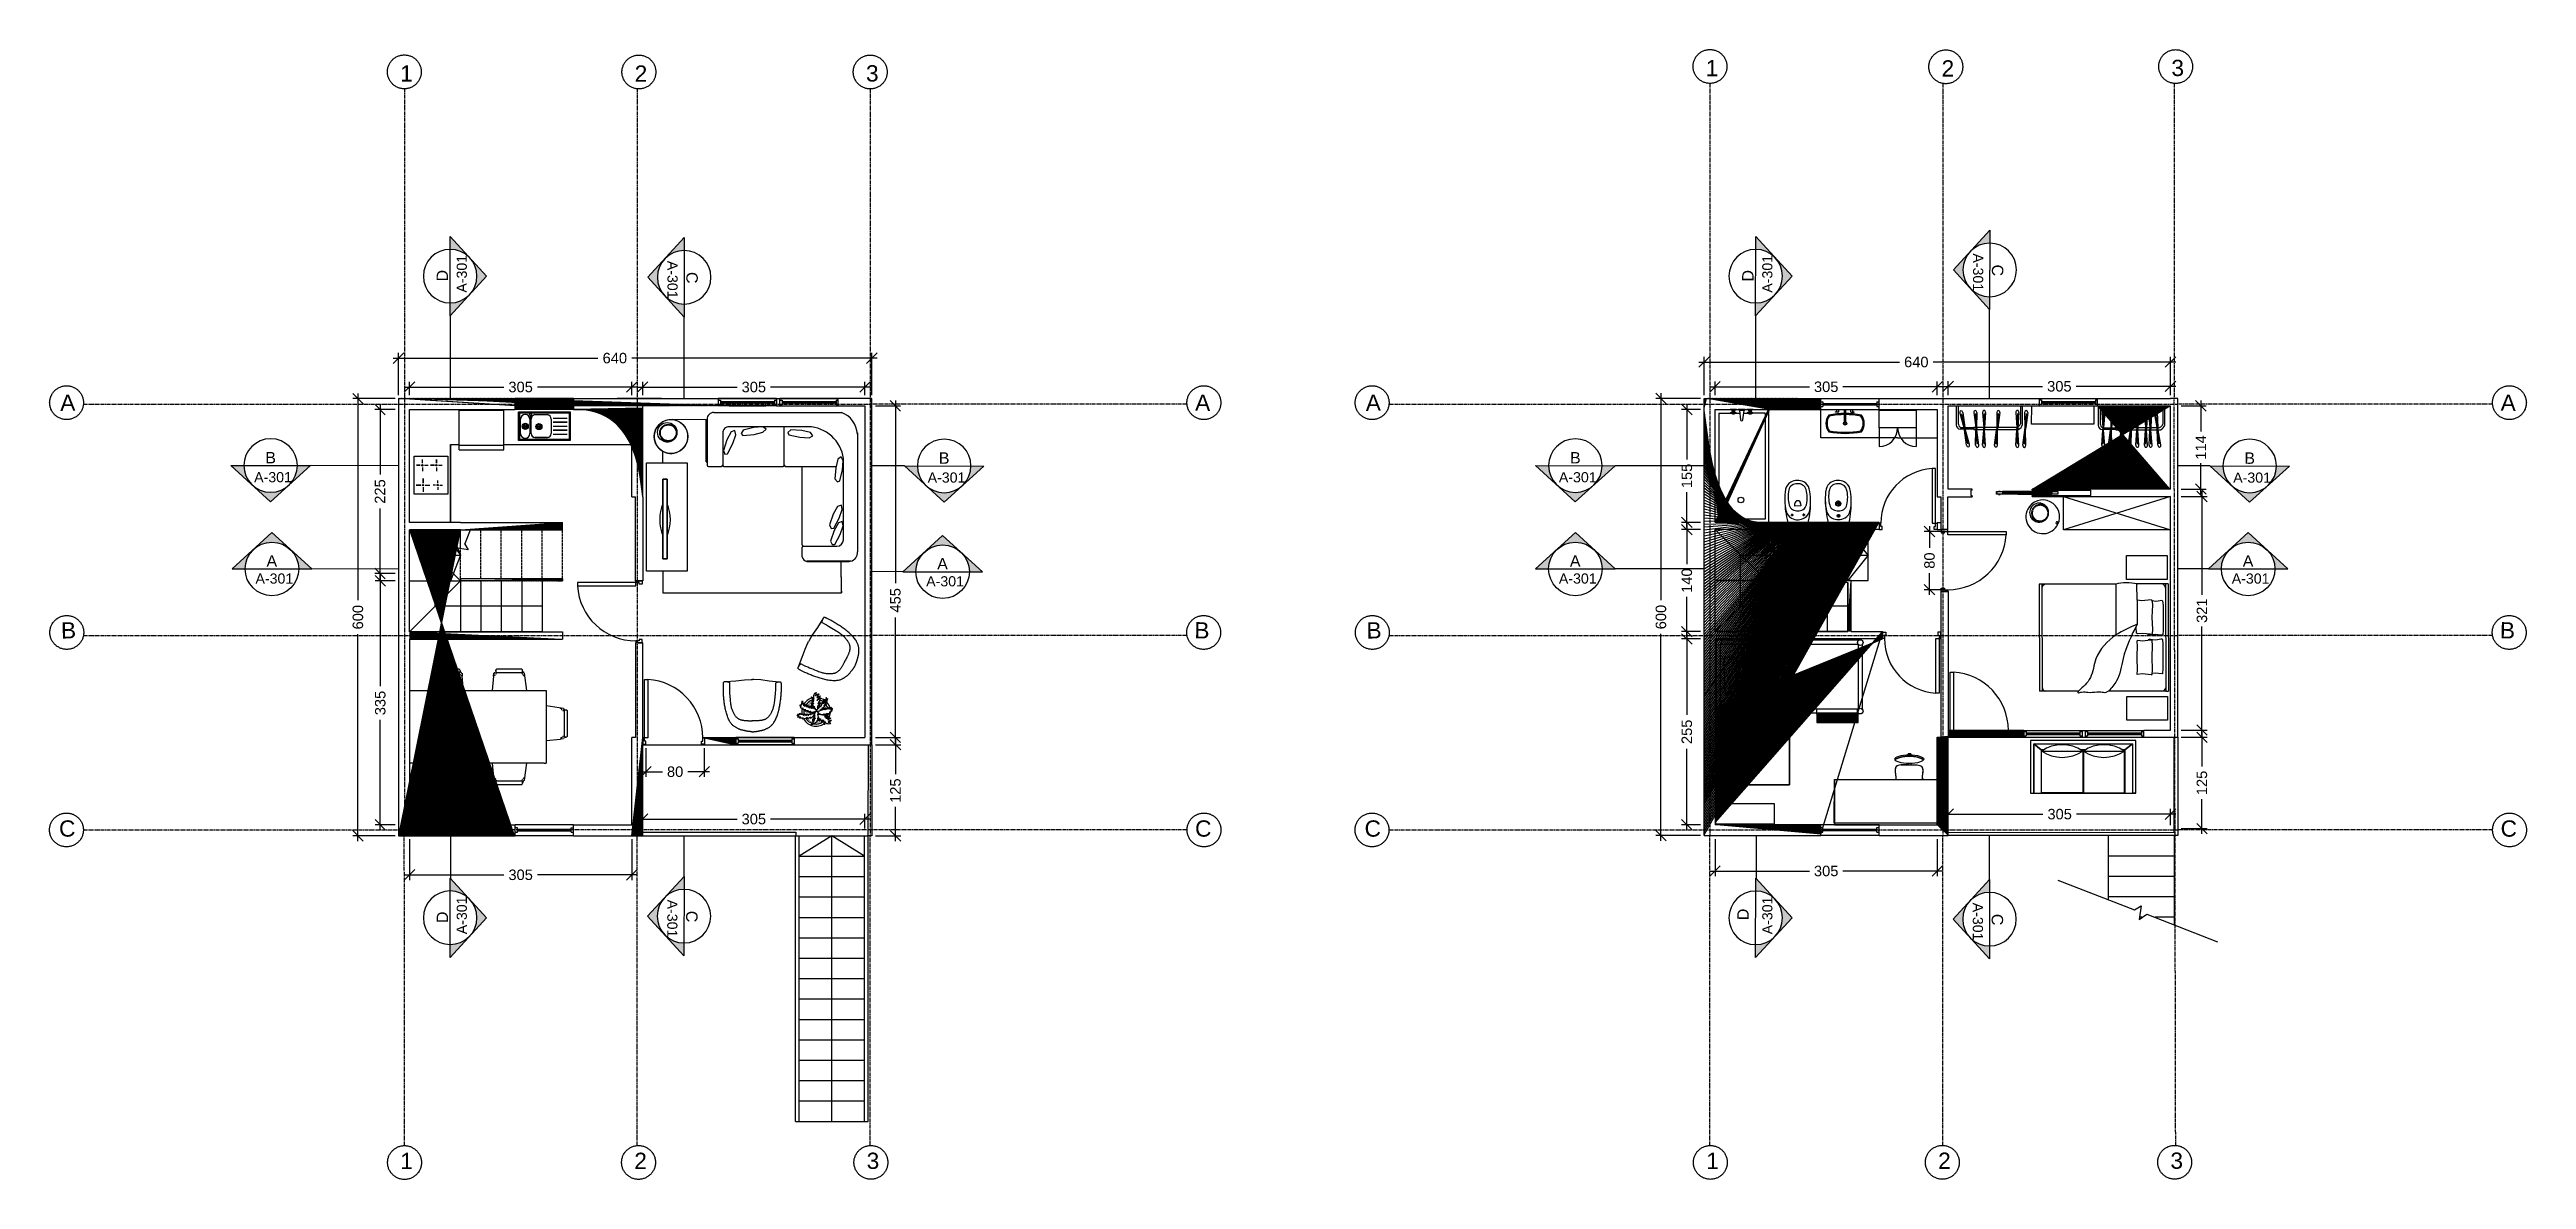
# Model space of a CAD drawing. Header units: inches. Extents: x 1683361338 to 1683364737, y 2652218797 to 2652228464.
# Drawn here: x 1683361338 to 1683364737, y 2652222550 to 2652224101 of the extents above; entities that cross this region are included whole.
import ezdxf

# ---------------------------------------------------------------- set-up
doc = ezdxf.new("R2010")
doc.units = ezdxf.units.IN
doc.header["$MEASUREMENT"] = 0
for name, pattern in [('ACAD_ISO02W100', [15, 12, -3]), ('CENTER2', [1.125, 0.75, -0.125, 0.125, -0.125]), ('HIDDEN', [0.375, 0.25, -0.125])]:
    doc.linetypes.add(name, pattern=pattern)
doc.layers.get('DEFPOINTS').update_dxf_attribs({"color": 210})
for name, color, linetype in [('A-ANNO-DIMS', 1, 'Continuous'), ('A-ANNO-SYMB', 3, 'Continuous'), ('A-DOOR-FULL', 4, 'Continuous'), ('A-FLOR-LEVL', 7, 'Continuous'), ('A-FLOR-OVHD', 3, 'HIDDEN'), ('A-FLOR-STRS', 4, 'Continuous'), ('A-FURN', 5, 'Continuous'), ('A-FURNITURE', 9, 'Continuous'), ('A-GLAZ-FULL', 4, 'Continuous'), ('A-WALL-FULL-EXTR', 7, 'Continuous'), ('A-WALL-FULL-INTR', 7, 'Continuous'), ('G-ANNO-DIM', 3, 'Continuous'), ('G-ANNO-NPLT', 210, 'Continuous'), ('Mulig', 7, 'Continuous'), ('PROIETTATO', 2, 'Continuous'), ('scale prospetto', 122, 'Continuous')]:
    doc.layers.add(name, color=color, linetype=linetype)
doc.styles.add('ARIAL', font='Arial.ttf')
doc.styles.get("Standard").update_dxf_attribs({"font": 'Arial.ttf'})
doc.dimstyles.new('TICK_36', dxfattribs={"dimtxt": 3.6, "dimasz": 3.6, "dimexe": 1.8, "dimexo": 1.2, "dimgap": 1.8, "dimtad": 0, "dimdec": 0, "dimzin": 0, "dimdsep": 46, "dimtxsty": 'ARIAL', "dimblk": 'OBLIQUE', "dimcen": 1.8, "dimdle": 1.8, "dimclrd": 256, "dimclrt": 256, "dimadec": 0, "dimazin": 0, "dimtfac": 1, "dimtdec": 0, "dimtmove": 1, "dimatfit": 3, "dimldrblk": 'OPEN90', "dimfxl": 1, "dimtfill": 1, "dimtolj": 1, "dimtzin": 0, "dimarcsym": 0})
pattern_1 = [(45, (821.122209072113, 3.615878105163574), (-2.474873734152916, 2.474873734152916), [])]
pattern_2 = [(45, (175.0865948200226, -0.1700310707092285), (-2.474873734152916, 2.474873734152916), [])]

msp = doc.modelspace()

# ---------------------------------------------------------------- texts
at = {"layer": 'A-ANNO-SYMB'}
for s, height, rotation, p in [('D', 15.67945690304357, 89.83624135046502, (1683361884.787192, 2652223782.875921)), ('A-301', 13.90607440359355, 90, (1683361910.644067, 2652223767.576142)), ('A-301', 13.90607440359355, 270, (1683362186.011917, 2652223811.224704)), ('C', 15.67945690304357, 269.836241350465, (1683362211.868792, 2652223795.924925)), ('D', 15.67945690304357, 89.83624135046502, (1683363676.373387, 2652223782.773071)), ('A-301', 13.90607440359355, 90, (1683363702.230262, 2652223767.473291)), ('A-301', 13.90607440359355, 270, (1683363977.598112, 2652223821.394735)), ('C', 15.67945690304357, 269.836241350465, (1683364003.454987, 2652223806.094956)), ('B', 15.67945690304357, 359.836241350465, (1683361634.071543, 2652223533.193092)), ('B', 15.67945690304357, 359.836241350465, (1683362558.344795, 2652223532.696815)), ('B', 15.67945690304357, 359.836241350465, (1683363424.54323, 2652223533.090242)), ('B', 15.67945690304357, 359.836241350465, (1683364349.93099, 2652223532.593964)), ('D', 15.67945690304357, 89.83624135046502, (1683361884.817527, 2652222902.227612)), ('A-301', 13.90607440359355, 90, (1683361910.674402, 2652222886.927833)), ('A-301', 13.90607440359355, 270, (1683362185.700289, 2652222934.437302)), ('C', 15.67945690304357, 269.836241350465, (1683362211.557163, 2652222919.137523)), ('D', 15.67945690304357, 89.83624135046502, (1683363669.752732, 2652222906.232546)), ('A-301', 13.90607440359355, 270, (1683363977.286484, 2652222930.193825)), ('C', 15.67945690304357, 269.836241350465, (1683364003.143358, 2652222914.894046))]:
    msp.add_text(s, height=height, rotation=rotation, dxfattribs=at).set_placement(p)
for s, height, p in [('A-301', 13.90607440359355, (1683361618.771764, 2652223507.336217)), ('A-301', 13.90607440359355, (1683362543.045016, 2652223506.83994)), ('A-301', 13.90607440359355, (1683363409.243451, 2652223507.233367)), ('A-301', 13.90607440359355, (1683364334.63121, 2652223506.73709)), ('A', 15.67945690304357, (1683361635.710416, 2652223391.387364)), ('A', 15.67945690304357, (1683362556.120222, 2652223387.608345)), ('A', 15.67945690304357, (1683363424.347071, 2652223391.428488)), ('A', 15.67945690304357, (1683364347.706416, 2652223391.383574)), ('A-301', 13.90607440359355, (1683361620.607011, 2652223368.182254)), ('A-301', 13.90607440359355, (1683362541.016817, 2652223364.403235)), ('A-301', 13.90607440359355, (1683363409.243666, 2652223368.223379)), ('A-301', 13.90607440359355, (1683364332.603012, 2652223368.178465))]:
    msp.add_text(s, height=height, dxfattribs=at).set_placement(p)
at = {"layer": 'A-ANNO-SYMB', "linetype": 'CENTER2', "ltscale": 7}
for s, insert, char_height, attachment_point, rotation in [('{\\fArial|b0|i0|c0|p34;1}', (1683361819.089178, 2652224057.234373), 22.33018580437553, 7, 2.52385739019011e-07), ('{\\fArial|b0|i0|c0|p34;2}', (1683362140.955109, 2652224057.051964), 22.33018580437553, 7, 2.52385739019011e-07), ('{\\fArial|b0|i0|c0|p34;3}', (1683362458.391745, 2652224057.043904), 22.33018580437553, 7, 2.52385739019011e-07), ('{\\fArial|b0|i0|c0|p34;1}', (1683363610.795775, 2652224064.636199), 22.33018580437553, 7, 2.52385739019011e-07), ('{\\fArial|b0|i0|c0|p34;2}', (1683363934.423044, 2652224064.184003), 22.33018580437553, 7, 2.52385739019011e-07), ('{\\fArial|b0|i0|c0|p34;3}', (1683364249.923879, 2652224064.392617), 22.33018580437552, 7, 0.7064874190733504), ('A', (1683361352.714936, 2652223605.200579), 22.33018580437552, 7, 0.7064874190733362), ('A', (1683362930.750885, 2652223605.200583), 22.33018580437552, 9, 359.29351285413424), ('A', (1683363144.301131, 2652223605.178701), 22.33018580437552, 7, 0.7064874190733362), ('A', (1683364722.33708, 2652223605.178705), 22.33018580437552, 9, 359.29351285413424), ('B', (1683361353.777533, 2652223292.761554), 22.33018580437552, 7, 0.7064874190733368), ('B', (1683362929.688291, 2652223292.761558), 22.33018580437552, 9, 359.29351285413424), ('B', (1683363145.363727, 2652223292.739676), 22.33018580437552, 7, 0.7064874190733368), ('B', (1683364721.274485, 2652223292.73968), 22.33018580437552, 9, 359.29351285413424), ('C', (1683361351.134214, 2652223020.424236), 22.33018580437552, 7, 0.7064874190733362), ('C', (1683362932.33161, 2652223020.42424), 22.33018580437552, 9, 359.29351285413424), ('C', (1683363142.720409, 2652223020.402359), 22.33018580437552, 7, 0.7064874190733362), ('C', (1683364723.917805, 2652223020.402362), 22.33018580437552, 9, 359.29351285413424)]:
    msp.add_mtext(s, dxfattribs=dict(at, insert=insert, char_height=char_height, attachment_point=attachment_point, rotation=rotation))
at = {"layer": 'A-ANNO-SYMB', "linetype": 'CENTER2', "ltscale": 7, "char_height": 22.33018580437553, "attachment_point": 1}
for s, insert in [('{\\fArial|b0|i0|c0|p34;1}', (1683361819.335787, 2652222586.9252)), ('{\\fArial|b0|i0|c0|p34;2}', (1683362140.41121, 2652222587.077099)), ('{\\fArial|b0|i0|c0|p34;3}', (1683362459.325533, 2652222587.132145)), ('{\\fArial|b0|i0|c0|p34;1}', (1683363611.346977, 2652222587.100486)), ('{\\fArial|b0|i0|c0|p34;2}', (1683363929.651313, 2652222587.201457)), ('{\\fArial|b0|i0|c0|p34;3}', (1683364248.446724, 2652222587.328017))]:
    msp.add_mtext(s, dxfattribs=dict(at, insert=insert))
at = {"layer": 'G-ANNO-DIM'}
msp.add_text('A-301', height=13.90607440359355, rotation=90, dxfattribs=at).set_placement((1683363702.260597, 2652222886.824982))

# ---------------------------------------------------------------- blocks, each defined once
blk = doc.blocks.new('_Oblique')
at = {"color": 0, "linetype": 'ByBlock', "lineweight": -2}
blk.add_line((-0.5, -0.5), (0.5, 0.5), dxfattribs=at)
blk = doc.blocks.new('*D155')
at = {"layer": 'A-ANNO-DIMS', "lineweight": -2, "ltscale": 5, "transparency": 16777216}
for p, q in [((1683363601.369101, 2652223672.287602), (1683363876.53763, 2652223672.287602)), ((1683364255.769104, 2652223672.287602), (1683363922.959458, 2652223672.287602))]:
    blk.add_line(p, q, dxfattribs=at)
at = {"layer": 'A-ANNO-DIMS', "color": 0, "lineweight": -2, "ltscale": 5, "transparency": 16777216}
for p, q in [((1683363608.569101, 2652223627.049181), (1683363608.569101, 2652223679.487602)), ((1683364248.569104, 2652223627.111681), (1683364248.569104, 2652223679.487602))]:
    blk.add_line(p, q, dxfattribs=at)
at = {"layer": 'DEFPOINTS', "color": 0, "ltscale": 5, "transparency": 16777216}
for p in [(1683364248.569104, 2652223672.287602), (1683363608.569101, 2652223622.249181), (1683364248.569104, 2652223622.311681)]:
    blk.add_point(p, dxfattribs=at)
at = {"layer": 'A-ANNO-DIMS', "lineweight": -2, "ltscale": 5, "transparency": 16777216, "xscale": 14.4, "yscale": 14.4, "zscale": 14.4, "rotation": 180}
blk.add_blockref('_Oblique', (1683363608.569101, 2652223672.287602), dxfattribs=at)
at = {"layer": 'A-ANNO-DIMS', "lineweight": -2, "ltscale": 5, "transparency": 16777216, "xscale": 14.4, "yscale": 14.4, "zscale": 14.4}
blk.add_blockref('_Oblique', (1683364248.569104, 2652223672.287602), dxfattribs=at)
at = {"layer": 'A-ANNO-DIMS', "lineweight": 25, "ltscale": 5, "transparency": 16777216, "insert": (1683363899.748544, 2652223672.287602), "char_height": 14.4, "attachment_point": 5, "style": 'ARIAL', "bg_fill": 3, "box_fill_scale": 1.25, "bg_fill_color": 256, "bg_fill_true_color": 13158600, "bg_fill_transparency": 0}
blk.add_mtext('\\A1;640', dxfattribs=at)
blk = doc.blocks.new('_Open90')
at = {"color": 0, "linetype": 'ByBlock', "lineweight": -2}
for p, q in [((0, 0), (-1, 0)), ((-0.5, 0.5), (0, 0)), ((0, 0), (-0.5, -0.5))]:
    blk.add_line(p, q, dxfattribs=at)
blk = doc.blocks.new('*D156')
at = {"layer": 'A-ANNO-DIMS', "color": 0, "lineweight": -2, "ltscale": 5, "transparency": 16777216}
for p, q in [((1683363603.769101, 2652223622.249181), (1683363542.139697, 2652223622.249181)), ((1683363603.769101, 2652223022.249178), (1683363542.139697, 2652223022.249178))]:
    blk.add_line(p, q, dxfattribs=at)
at = {"layer": 'A-ANNO-DIMS', "lineweight": -2, "ltscale": 5, "transparency": 16777216}
for p, q in [((1683363549.339697, 2652223629.449181), (1683363549.339697, 2652223345.460094)), ((1683363549.339697, 2652223015.049179), (1683363549.339697, 2652223299.038266))]:
    blk.add_line(p, q, dxfattribs=at)
at = {"layer": 'DEFPOINTS', "color": 0, "ltscale": 5, "transparency": 16777216}
for p in [(1683363608.569101, 2652223622.249181), (1683363549.339697, 2652223022.249178), (1683363608.569101, 2652223022.249178)]:
    blk.add_point(p, dxfattribs=at)
at = {"layer": 'A-ANNO-DIMS', "lineweight": -2, "ltscale": 5, "transparency": 16777216, "xscale": 14.4, "yscale": 14.4, "zscale": 14.4}
for p, rotation in [((1683363549.339697, 2652223622.249181), 90), ((1683363549.339697, 2652223022.249178), 270)]:
    blk.add_blockref('_Oblique', p, dxfattribs=dict(at, rotation=rotation))
at = {"layer": 'A-ANNO-DIMS', "lineweight": 25, "ltscale": 5, "transparency": 16777216, "insert": (1683363549.339697, 2652223322.24918), "char_height": 14.4, "attachment_point": 5, "rotation": 90, "style": 'ARIAL', "bg_fill": 3, "box_fill_scale": 1.25, "bg_fill_color": 256, "bg_fill_true_color": 13158600, "bg_fill_transparency": 0}
blk.add_mtext('\\A1;600', dxfattribs=at)
blk = doc.blocks.new('*D132')
at = {"layer": 'A-ANNO-DIMS', "color": 0, "lineweight": -2, "ltscale": 5, "transparency": 16777216}
for p, q in [((1683363603.769101, 2652223607.249181), (1683363577.700296, 2652223607.249181)), ((1683363603.769101, 2652223452.24918), (1683363577.700296, 2652223452.24918))]:
    blk.add_line(p, q, dxfattribs=at)
at = {"layer": 'A-ANNO-DIMS', "lineweight": -2, "ltscale": 5, "transparency": 16777216}
for p, q in [((1683363584.900296, 2652223614.449181), (1683363584.900296, 2652223538.365406)), ((1683363584.900296, 2652223445.049181), (1683363584.900296, 2652223493.515202))]:
    blk.add_line(p, q, dxfattribs=at)
at = {"layer": 'DEFPOINTS', "color": 0, "ltscale": 5, "transparency": 16777216}
for p in [(1683363608.569101, 2652223607.249181), (1683363584.900296, 2652223452.24918), (1683363608.569101, 2652223452.24918)]:
    blk.add_point(p, dxfattribs=at)
at = {"layer": 'A-ANNO-DIMS', "lineweight": -2, "ltscale": 5, "transparency": 16777216, "xscale": 14.4, "yscale": 14.4, "zscale": 14.4}
for p, rotation in [((1683363584.900296, 2652223607.249181), 90), ((1683363584.900296, 2652223452.24918), 270)]:
    blk.add_blockref('_Oblique', p, dxfattribs=dict(at, rotation=rotation))
at = {"layer": 'A-ANNO-DIMS', "lineweight": 25, "ltscale": 5, "transparency": 16777216, "insert": (1683363584.900296, 2652223515.940304), "char_height": 14.4, "attachment_point": 5, "rotation": 90, "style": 'ARIAL', "bg_fill": 3, "box_fill_scale": 1.25, "bg_fill_color": 256, "bg_fill_true_color": 13158600, "bg_fill_transparency": 0}
blk.add_mtext('\\A1;155', dxfattribs=at)
blk = doc.blocks.new('*D133')
at = {"layer": 'A-ANNO-DIMS', "color": 0, "lineweight": -2, "ltscale": 5, "transparency": 16777216}
for p, q in [((1683363603.769101, 2652223442.24918), (1683363577.702716, 2652223442.24918)), ((1683363603.769101, 2652223302.24918), (1683363577.702716, 2652223302.24918))]:
    blk.add_line(p, q, dxfattribs=at)
at = {"layer": 'A-ANNO-DIMS', "lineweight": -2, "ltscale": 5, "transparency": 16777216}
for p, q in [((1683363584.902716, 2652223449.44918), (1683363584.902716, 2652223394.674283)), ((1683363584.902716, 2652223295.04918), (1683363584.902716, 2652223349.824078))]:
    blk.add_line(p, q, dxfattribs=at)
at = {"layer": 'DEFPOINTS', "color": 0, "ltscale": 5, "transparency": 16777216}
for p in [(1683363608.569101, 2652223442.24918), (1683363584.902716, 2652223302.24918), (1683363608.569101, 2652223302.24918)]:
    blk.add_point(p, dxfattribs=at)
at = {"layer": 'A-ANNO-DIMS', "lineweight": -2, "ltscale": 5, "transparency": 16777216, "xscale": 14.4, "yscale": 14.4, "zscale": 14.4}
for p, rotation in [((1683363584.902716, 2652223442.24918), 90), ((1683363584.902716, 2652223302.24918), 270)]:
    blk.add_blockref('_Oblique', p, dxfattribs=dict(at, rotation=rotation))
at = {"layer": 'A-ANNO-DIMS', "lineweight": 25, "ltscale": 5, "transparency": 16777216, "insert": (1683363584.902716, 2652223372.249181), "char_height": 14.4, "attachment_point": 5, "rotation": 90, "style": 'ARIAL', "bg_fill": 3, "box_fill_scale": 1.25, "bg_fill_color": 256, "bg_fill_true_color": 13158600, "bg_fill_transparency": 0}
blk.add_mtext('\\A1;140', dxfattribs=at)
blk = doc.blocks.new('*D134')
at = {"layer": 'A-ANNO-DIMS', "color": 0, "lineweight": -2, "ltscale": 5, "transparency": 16777216}
for p, q in [((1683363603.769101, 2652223292.24918), (1683363577.659061, 2652223292.24918)), ((1683363603.769101, 2652223037.249178), (1683363577.659061, 2652223037.249178))]:
    blk.add_line(p, q, dxfattribs=at)
at = {"layer": 'A-ANNO-DIMS', "lineweight": -2, "ltscale": 5, "transparency": 16777216}
for p, q in [((1683363584.859061, 2652223299.44918), (1683363584.859061, 2652223188.05832)), ((1683363584.859061, 2652223030.049179), (1683363584.859061, 2652223141.440039))]:
    blk.add_line(p, q, dxfattribs=at)
at = {"layer": 'DEFPOINTS', "color": 0, "ltscale": 5, "transparency": 16777216}
for p in [(1683363608.569101, 2652223292.24918), (1683363584.859061, 2652223037.249178), (1683363608.569101, 2652223037.249178)]:
    blk.add_point(p, dxfattribs=at)
at = {"layer": 'A-ANNO-DIMS', "lineweight": -2, "ltscale": 5, "transparency": 16777216, "xscale": 14.4, "yscale": 14.4, "zscale": 14.4}
for p, rotation in [((1683363584.859061, 2652223292.24918), 90), ((1683363584.859061, 2652223037.249178), 270)]:
    blk.add_blockref('_Oblique', p, dxfattribs=dict(at, rotation=rotation))
at = {"layer": 'A-ANNO-DIMS', "lineweight": 25, "ltscale": 5, "transparency": 16777216, "insert": (1683363584.859061, 2652223164.74918), "char_height": 14.4, "attachment_point": 5, "rotation": 90, "style": 'ARIAL', "bg_fill": 3, "box_fill_scale": 1.25, "bg_fill_color": 256, "bg_fill_true_color": 13158600, "bg_fill_transparency": 0}
blk.add_mtext('\\A1;255', dxfattribs=at)
blk = doc.blocks.new('*D135')
at = {"layer": 'A-ANNO-DIMS', "color": 0, "lineweight": -2, "ltscale": 5, "transparency": 16777216}
for p, q in [((1683363623.569101, 2652223017.449178), (1683363623.569101, 2652222966.478724)), ((1683363928.569102, 2652223017.449178), (1683363928.569102, 2652222966.478724))]:
    blk.add_line(p, q, dxfattribs=at)
at = {"layer": 'A-ANNO-DIMS', "lineweight": -2, "ltscale": 5, "transparency": 16777216}
for p, q in [((1683363616.369101, 2652222973.678724), (1683363753.05464, 2652222973.678724)), ((1683363935.769102, 2652222973.678724), (1683363799.083562, 2652222973.678724))]:
    blk.add_line(p, q, dxfattribs=at)
at = {"layer": 'DEFPOINTS', "color": 0, "ltscale": 5, "transparency": 16777216}
for p in [(1683363623.569101, 2652223022.249178), (1683363928.569102, 2652223022.249178), (1683363928.569102, 2652222973.678724)]:
    blk.add_point(p, dxfattribs=at)
at = {"layer": 'A-ANNO-DIMS', "lineweight": -2, "ltscale": 5, "transparency": 16777216, "xscale": 14.4, "yscale": 14.4, "zscale": 14.4, "rotation": 180}
blk.add_blockref('_Oblique', (1683363623.569101, 2652222973.678724), dxfattribs=at)
at = {"layer": 'A-ANNO-DIMS', "lineweight": -2, "ltscale": 5, "transparency": 16777216, "xscale": 14.4, "yscale": 14.4, "zscale": 14.4}
blk.add_blockref('_Oblique', (1683363928.569102, 2652222973.678724), dxfattribs=at)
at = {"layer": 'A-ANNO-DIMS', "lineweight": 25, "ltscale": 5, "transparency": 16777216, "insert": (1683363776.069101, 2652222973.678724), "char_height": 14.4, "attachment_point": 5, "style": 'ARIAL', "bg_fill": 3, "box_fill_scale": 1.25, "bg_fill_color": 256, "bg_fill_true_color": 13158600, "bg_fill_transparency": 0}
blk.add_mtext('\\A1;305', dxfattribs=at)
blk = doc.blocks.new('*D136')
at = {"layer": 'A-ANNO-DIMS', "color": 0, "lineweight": -2, "ltscale": 5, "transparency": 16777216}
for p, q in [((1683364263.369099, 2652223157.249179), (1683364298.936423, 2652223157.249179)), ((1683364263.369099, 2652223031.899743), (1683364298.936423, 2652223031.899743))]:
    blk.add_line(p, q, dxfattribs=at)
at = {"layer": 'A-ANNO-DIMS', "lineweight": -2, "ltscale": 5, "transparency": 16777216}
for p, q in [((1683364291.736423, 2652223164.449179), (1683364291.736423, 2652223116.999563)), ((1683364291.736423, 2652223024.699743), (1683364291.736423, 2652223072.149359))]:
    blk.add_line(p, q, dxfattribs=at)
at = {"layer": 'DEFPOINTS', "color": 0, "ltscale": 5, "transparency": 16777216}
for p in [(1683364258.569099, 2652223157.249179), (1683364258.569099, 2652223031.899743), (1683364291.736423, 2652223031.899743)]:
    blk.add_point(p, dxfattribs=at)
at = {"layer": 'A-ANNO-DIMS', "lineweight": -2, "ltscale": 5, "transparency": 16777216, "xscale": 14.4, "yscale": 14.4, "zscale": 14.4}
for p, rotation in [((1683364291.736423, 2652223157.249179), 90), ((1683364291.736423, 2652223031.899743), 270)]:
    blk.add_blockref('_Oblique', p, dxfattribs=dict(at, rotation=rotation))
at = {"layer": 'A-ANNO-DIMS', "lineweight": 25, "ltscale": 5, "transparency": 16777216, "insert": (1683364291.736422, 2652223094.574461), "char_height": 14.4, "attachment_point": 5, "rotation": 90, "style": 'ARIAL', "bg_fill": 3, "box_fill_scale": 1.25, "bg_fill_color": 256, "bg_fill_true_color": 13158600, "bg_fill_transparency": 0}
blk.add_mtext('\\A1;125', dxfattribs=at)
blk = doc.blocks.new('*D137')
at = {"layer": 'A-ANNO-DIMS', "lineweight": -2, "ltscale": 5, "transparency": 16777216}
for p, q in [((1683363936.369102, 2652223638.903048), (1683364073.054642, 2652223638.903048)), ((1683364255.769104, 2652223638.903048), (1683364119.083564, 2652223638.903048))]:
    blk.add_line(p, q, dxfattribs=at)
at = {"layer": 'A-ANNO-DIMS', "color": 0, "lineweight": -2, "ltscale": 5, "transparency": 16777216}
for p, q in [((1683363943.569102, 2652223627.049181), (1683363943.569102, 2652223646.103047)), ((1683364248.569104, 2652223627.049181), (1683364248.569104, 2652223646.103047))]:
    blk.add_line(p, q, dxfattribs=at)
at = {"layer": 'DEFPOINTS', "color": 0, "ltscale": 5, "transparency": 16777216}
for p in [(1683363943.569102, 2652223622.249181), (1683364248.569104, 2652223638.903048), (1683364248.569104, 2652223622.249181)]:
    blk.add_point(p, dxfattribs=at)
at = {"layer": 'A-ANNO-DIMS', "lineweight": -2, "ltscale": 5, "transparency": 16777216, "xscale": 14.4, "yscale": 14.4, "zscale": 14.4, "rotation": 180}
blk.add_blockref('_Oblique', (1683363943.569102, 2652223638.903048), dxfattribs=at)
at = {"layer": 'A-ANNO-DIMS', "lineweight": -2, "ltscale": 5, "transparency": 16777216, "xscale": 14.4, "yscale": 14.4, "zscale": 14.4}
blk.add_blockref('_Oblique', (1683364248.569104, 2652223638.903048), dxfattribs=at)
at = {"layer": 'A-ANNO-DIMS', "lineweight": 25, "ltscale": 5, "transparency": 16777216, "insert": (1683364096.069103, 2652223638.903048), "char_height": 14.4, "attachment_point": 5, "style": 'ARIAL', "bg_fill": 3, "box_fill_scale": 1.25, "bg_fill_color": 256, "bg_fill_true_color": 13158600, "bg_fill_transparency": 0}
blk.add_mtext('\\A1;305', dxfattribs=at)
blk = doc.blocks.new('*D138')
at = {"layer": 'A-ANNO-DIMS', "lineweight": -2, "ltscale": 5, "transparency": 16777216}
for p, q in [((1683363616.369101, 2652223638.243141), (1683363753.05464, 2652223638.243141)), ((1683363935.769102, 2652223638.243141), (1683363799.083562, 2652223638.243141))]:
    blk.add_line(p, q, dxfattribs=at)
at = {"layer": 'A-ANNO-DIMS', "color": 0, "lineweight": -2, "ltscale": 5, "transparency": 16777216}
for p, q in [((1683363623.569101, 2652223627.049181), (1683363623.569101, 2652223645.443141)), ((1683363928.569102, 2652223627.049181), (1683363928.569102, 2652223645.443141))]:
    blk.add_line(p, q, dxfattribs=at)
at = {"layer": 'DEFPOINTS', "color": 0, "ltscale": 5, "transparency": 16777216}
for p in [(1683363623.569101, 2652223622.249181), (1683363928.569102, 2652223638.243141), (1683363928.569102, 2652223622.249181)]:
    blk.add_point(p, dxfattribs=at)
at = {"layer": 'A-ANNO-DIMS', "lineweight": -2, "ltscale": 5, "transparency": 16777216, "xscale": 14.4, "yscale": 14.4, "zscale": 14.4, "rotation": 180}
blk.add_blockref('_Oblique', (1683363623.569101, 2652223638.243141), dxfattribs=at)
at = {"layer": 'A-ANNO-DIMS', "lineweight": -2, "ltscale": 5, "transparency": 16777216, "xscale": 14.4, "yscale": 14.4, "zscale": 14.4}
blk.add_blockref('_Oblique', (1683363928.569102, 2652223638.243141), dxfattribs=at)
at = {"layer": 'A-ANNO-DIMS', "lineweight": 25, "ltscale": 5, "transparency": 16777216, "insert": (1683363776.069101, 2652223638.243141), "char_height": 14.4, "attachment_point": 5, "style": 'ARIAL', "bg_fill": 3, "box_fill_scale": 1.25, "bg_fill_color": 256, "bg_fill_true_color": 13158600, "bg_fill_transparency": 0}
blk.add_mtext('\\A1;305', dxfattribs=at)
blk = doc.blocks.new('*D157')
at = {"layer": 'A-ANNO-DIMS', "color": 0, "lineweight": -2, "ltscale": 5, "transparency": 16777216}
for p, q in [((1683364263.3691, 2652223612.249181), (1683364297.461082, 2652223612.249181)), ((1683364263.3691, 2652223497.991654), (1683364297.461082, 2652223497.991654))]:
    blk.add_line(p, q, dxfattribs=at)
at = {"layer": 'A-ANNO-DIMS', "lineweight": -2, "ltscale": 5, "transparency": 16777216}
for p, q in [((1683364290.261082, 2652223619.449181), (1683364290.261082, 2652223576.759709)), ((1683364290.261082, 2652223490.791655), (1683364290.261082, 2652223533.481127))]:
    blk.add_line(p, q, dxfattribs=at)
at = {"layer": 'DEFPOINTS', "color": 0, "ltscale": 5, "transparency": 16777216}
for p in [(1683364258.5691, 2652223612.249181), (1683364258.5691, 2652223497.991654), (1683364290.261082, 2652223497.991654)]:
    blk.add_point(p, dxfattribs=at)
at = {"layer": 'A-ANNO-DIMS', "lineweight": -2, "ltscale": 5, "transparency": 16777216, "xscale": 14.4, "yscale": 14.4, "zscale": 14.4}
for p, rotation in [((1683364290.261082, 2652223612.249181), 90), ((1683364290.261082, 2652223497.991654), 270)]:
    blk.add_blockref('_Oblique', p, dxfattribs=dict(at, rotation=rotation))
at = {"layer": 'A-ANNO-DIMS', "lineweight": 25, "ltscale": 5, "transparency": 16777216, "insert": (1683364290.261082, 2652223555.120419), "char_height": 14.4, "width": 0.4781983628922237, "attachment_point": 5, "rotation": 90, "style": 'ARIAL', "bg_fill": 3, "box_fill_scale": 1.25, "bg_fill_color": 256, "bg_fill_true_color": 13158600, "bg_fill_transparency": 0}
blk.add_mtext('\\A1;114', dxfattribs=at)
blk = doc.blocks.new('*D158')
at = {"layer": 'A-ANNO-DIMS', "color": 0, "lineweight": -2, "ltscale": 5, "transparency": 16777216}
for p, q in [((1683364263.3691, 2652223487.756368), (1683364298.936419, 2652223487.756368)), ((1683364263.369099, 2652223167.249179), (1683364298.936419, 2652223167.249179))]:
    blk.add_line(p, q, dxfattribs=at)
at = {"layer": 'A-ANNO-DIMS', "lineweight": -2, "ltscale": 5, "transparency": 16777216}
for p, q in [((1683364291.736418, 2652223494.956368), (1683364291.736418, 2652223352.658571)), ((1683364291.736418, 2652223160.049179), (1683364291.736418, 2652223309.37999))]:
    blk.add_line(p, q, dxfattribs=at)
at = {"layer": 'DEFPOINTS', "color": 0, "ltscale": 5, "transparency": 16777216}
for p in [(1683364258.5691, 2652223487.756368), (1683364258.569099, 2652223167.249179), (1683364291.736418, 2652223167.249179)]:
    blk.add_point(p, dxfattribs=at)
at = {"layer": 'A-ANNO-DIMS', "lineweight": -2, "ltscale": 5, "transparency": 16777216, "xscale": 14.4, "yscale": 14.4, "zscale": 14.4}
for p, rotation in [((1683364291.736418, 2652223487.756368), 90), ((1683364291.736418, 2652223167.249179), 270)]:
    blk.add_blockref('_Oblique', p, dxfattribs=dict(at, rotation=rotation))
at = {"layer": 'A-ANNO-DIMS', "lineweight": 25, "ltscale": 5, "transparency": 16777216, "insert": (1683364291.736418, 2652223331.019281), "char_height": 14.4, "attachment_point": 5, "rotation": 90, "style": 'ARIAL', "bg_fill": 3, "box_fill_scale": 1.25, "bg_fill_color": 256, "bg_fill_true_color": 13158600, "bg_fill_transparency": 0}
blk.add_mtext('\\A1;321', dxfattribs=at)
blk = doc.blocks.new('*D159')
at = {"layer": 'A-ANNO-DIMS', "lineweight": -2, "ltscale": 5, "transparency": 16777216}
for p, q in [((1683363936.43371, 2652223051.705449), (1683364073.45166, 2652223051.705449)), ((1683364255.769104, 2652223051.705449), (1683364119.480582, 2652223051.705449))]:
    blk.add_line(p, q, dxfattribs=at)
at = {"layer": 'A-ANNO-DIMS', "color": 0, "lineweight": -2, "ltscale": 5, "transparency": 16777216}
for p, q in [((1683363943.63371, 2652223036.699744), (1683363943.63371, 2652223058.905448)), ((1683364248.569104, 2652223036.699744), (1683364248.569104, 2652223058.905448))]:
    blk.add_line(p, q, dxfattribs=at)
at = {"layer": 'DEFPOINTS', "color": 0, "ltscale": 5, "transparency": 16777216}
for p in [(1683364248.569104, 2652223051.705449), (1683363943.63371, 2652223031.899744), (1683364248.569104, 2652223031.899744)]:
    blk.add_point(p, dxfattribs=at)
at = {"layer": 'A-ANNO-DIMS', "lineweight": -2, "ltscale": 5, "transparency": 16777216, "xscale": 14.4, "yscale": 14.4, "zscale": 14.4, "rotation": 180}
blk.add_blockref('_Oblique', (1683363943.63371, 2652223051.705449), dxfattribs=at)
at = {"layer": 'A-ANNO-DIMS', "lineweight": -2, "ltscale": 5, "transparency": 16777216, "xscale": 14.4, "yscale": 14.4, "zscale": 14.4}
blk.add_blockref('_Oblique', (1683364248.569104, 2652223051.705449), dxfattribs=at)
at = {"layer": 'A-ANNO-DIMS', "lineweight": 25, "ltscale": 5, "transparency": 16777216, "insert": (1683364096.466121, 2652223051.705449), "char_height": 14.4, "attachment_point": 5, "style": 'ARIAL', "bg_fill": 3, "box_fill_scale": 1.25, "bg_fill_color": 256, "bg_fill_true_color": 13158600, "bg_fill_transparency": 0}
blk.add_mtext('\\A1;305', dxfattribs=at)
blk = doc.blocks.new('*D139')
at = {"layer": 'A-ANNO-DIMS', "color": 0, "lineweight": -2, "ltscale": 5, "transparency": 16777216}
for p, q in [((1683363938.269102, 2652223439.74918), (1683363910.692712, 2652223439.74918)), ((1683363938.084646, 2652223359.74918), (1683363910.692712, 2652223359.74918))]:
    blk.add_line(p, q, dxfattribs=at)
at = {"layer": 'A-ANNO-DIMS', "lineweight": -2, "ltscale": 5, "transparency": 16777216}
for p, q in [((1683363917.892712, 2652223446.94918), (1683363917.892712, 2652223417.164733)), ((1683363917.892712, 2652223352.549181), (1683363917.892712, 2652223382.333628))]:
    blk.add_line(p, q, dxfattribs=at)
at = {"layer": 'DEFPOINTS', "color": 0, "ltscale": 5, "transparency": 16777216}
for p in [(1683363943.069102, 2652223439.74918), (1683363917.892712, 2652223359.74918), (1683363942.884646, 2652223359.74918)]:
    blk.add_point(p, dxfattribs=at)
at = {"layer": 'A-ANNO-DIMS', "lineweight": -2, "ltscale": 5, "transparency": 16777216, "xscale": 14.4, "yscale": 14.4, "zscale": 14.4}
for p, rotation in [((1683363917.892712, 2652223439.74918), 90), ((1683363917.892712, 2652223359.74918), 270)]:
    blk.add_blockref('_Oblique', p, dxfattribs=dict(at, rotation=rotation))
at = {"layer": 'A-ANNO-DIMS', "lineweight": 25, "ltscale": 5, "transparency": 16777216, "insert": (1683363917.892712, 2652223399.749181), "char_height": 14.4, "attachment_point": 5, "rotation": 90, "style": 'ARIAL', "bg_fill": 3, "box_fill_scale": 1.25, "bg_fill_color": 256, "bg_fill_true_color": 13158600, "bg_fill_transparency": 0}
blk.add_mtext('\\A1;80', dxfattribs=at)
blk = doc.blocks.new('Sezioni')
h = blk.add_hatch(color=256)
h.dxf.hatch_style = 1
h.paths.add_polyline_path([(52520.79515801464, 47455.14202418259), (52263.98735500657, 47220.85515659248), (52417.57514698891, 47220.85515659248, -0.2105225284432076)])
h.paths.add_polyline_path([(52735.0751469889, 47651.71450398232), (52520.79515801464, 47455.14202418259, -0.3883383269161856), (52949.35513596317, 47455.14202418259)])
h.paths.add_polyline_path([(52949.35513596317, 47455.14202418259, -0.2105225284432096), (53052.57514698891, 47220.85515659248), (53206.16293897123, 47220.85515659248)])
blk.add_lwpolyline([(52263.98735500657, 47220.85515659248), (53206.16293897123, 47220.85515659248), (52735.0751469889, 47651.71450398232)], close=True)
blk.add_circle((52735.07514698891, 47220.85515659248), 317.5)
blk = doc.blocks.new('*D182')
at = {"layer": 'A-ANNO-DIMS', "lineweight": -2, "ltscale": 5, "transparency": 16777216}
for p, q in [((1683361809.782906, 2652223677.64626), (1683362090.561079, 2652223677.64626)), ((1683362473.682916, 2652223677.64626), (1683362136.982908, 2652223677.64626))]:
    blk.add_line(p, q, dxfattribs=at)
at = {"layer": 'A-ANNO-DIMS', "color": 0, "lineweight": -2, "ltscale": 5, "transparency": 16777216}
for p, q in [((1683361816.982906, 2652223626.87915), (1683361816.982906, 2652223684.84626)), ((1683362466.482916, 2652223626.879152), (1683362466.482916, 2652223684.84626))]:
    blk.add_line(p, q, dxfattribs=at)
at = {"layer": 'DEFPOINTS', "color": 0, "ltscale": 5, "transparency": 16777216}
for p in [(1683362466.482916, 2652223677.64626), (1683361816.982906, 2652223622.07915), (1683362466.482916, 2652223622.079152)]:
    blk.add_point(p, dxfattribs=at)
at = {"layer": 'A-ANNO-DIMS', "lineweight": -2, "ltscale": 5, "transparency": 16777216, "xscale": 14.4, "yscale": 14.4, "zscale": 14.4, "rotation": 180}
blk.add_blockref('_Oblique', (1683361816.982906, 2652223677.64626), dxfattribs=at)
at = {"layer": 'A-ANNO-DIMS', "lineweight": -2, "ltscale": 5, "transparency": 16777216, "xscale": 14.4, "yscale": 14.4, "zscale": 14.4}
blk.add_blockref('_Oblique', (1683362466.482916, 2652223677.64626), dxfattribs=at)
at = {"layer": 'A-ANNO-DIMS', "lineweight": 25, "ltscale": 5, "transparency": 16777216, "insert": (1683362113.771993, 2652223677.64626), "char_height": 14.4, "attachment_point": 5, "style": 'ARIAL', "bg_fill": 3, "box_fill_scale": 1.25, "bg_fill_color": 256, "bg_fill_true_color": 13158600, "bg_fill_transparency": 0}
blk.add_mtext('\\A1;640', dxfattribs=at)
blk = doc.blocks.new('*D183')
at = {"layer": 'A-ANNO-DIMS', "color": 0, "lineweight": -2, "ltscale": 5, "transparency": 16777216}
for p, q in [((1683361812.182906, 2652223622.07915), (1683361753.992209, 2652223622.07915)), ((1683361812.182906, 2652223022.079147), (1683361753.992209, 2652223022.079147))]:
    blk.add_line(p, q, dxfattribs=at)
at = {"layer": 'A-ANNO-DIMS', "lineweight": -2, "ltscale": 5, "transparency": 16777216}
for p, q in [((1683361761.192209, 2652223629.27915), (1683361761.192209, 2652223345.290063)), ((1683361761.192209, 2652223014.879148), (1683361761.192209, 2652223298.868235))]:
    blk.add_line(p, q, dxfattribs=at)
at = {"layer": 'DEFPOINTS', "color": 0, "ltscale": 5, "transparency": 16777216}
for p in [(1683361816.982906, 2652223622.07915), (1683361761.192209, 2652223022.079147), (1683361816.982906, 2652223022.079147)]:
    blk.add_point(p, dxfattribs=at)
at = {"layer": 'A-ANNO-DIMS', "lineweight": -2, "ltscale": 5, "transparency": 16777216, "xscale": 14.4, "yscale": 14.4, "zscale": 14.4}
for p, rotation in [((1683361761.192209, 2652223622.07915), 90), ((1683361761.192209, 2652223022.079147), 270)]:
    blk.add_blockref('_Oblique', p, dxfattribs=dict(at, rotation=rotation))
at = {"layer": 'A-ANNO-DIMS', "lineweight": 25, "ltscale": 5, "transparency": 16777216, "insert": (1683361761.192209, 2652223322.079149), "char_height": 14.4, "attachment_point": 5, "rotation": 90, "style": 'ARIAL', "bg_fill": 3, "box_fill_scale": 1.25, "bg_fill_color": 256, "bg_fill_true_color": 13158600, "bg_fill_transparency": 0}
blk.add_mtext('\\A1;600', dxfattribs=at)
blk = doc.blocks.new('*D175')
at = {"layer": 'A-ANNO-DIMS', "color": 0, "lineweight": -2, "ltscale": 5, "transparency": 16777216}
for p, q in [((1683361812.182906, 2652223372.079149), (1683361784.711616, 2652223372.079149)), ((1683361812.182906, 2652223037.079147), (1683361784.711616, 2652223037.079147))]:
    blk.add_line(p, q, dxfattribs=at)
at = {"layer": 'A-ANNO-DIMS', "lineweight": -2, "ltscale": 5, "transparency": 16777216}
for p, q in [((1683361791.911616, 2652223379.279149), (1683361791.911616, 2652223227.316162)), ((1683361791.911616, 2652223029.879148), (1683361791.911616, 2652223181.28724))]:
    blk.add_line(p, q, dxfattribs=at)
at = {"layer": 'DEFPOINTS', "color": 0, "ltscale": 5, "transparency": 16777216}
for p in [(1683361816.982906, 2652223372.079149), (1683361791.911616, 2652223037.079147), (1683361816.982906, 2652223037.079147)]:
    blk.add_point(p, dxfattribs=at)
at = {"layer": 'A-ANNO-DIMS', "lineweight": -2, "ltscale": 5, "transparency": 16777216, "xscale": 14.4, "yscale": 14.4, "zscale": 14.4}
for p, rotation in [((1683361791.911616, 2652223372.079149), 90), ((1683361791.911616, 2652223037.079147), 270)]:
    blk.add_blockref('_Oblique', p, dxfattribs=dict(at, rotation=rotation))
at = {"layer": 'A-ANNO-DIMS', "lineweight": 25, "ltscale": 5, "transparency": 16777216, "insert": (1683361791.911616, 2652223204.301701), "char_height": 14.4, "attachment_point": 5, "rotation": 90, "style": 'ARIAL', "bg_fill": 3, "box_fill_scale": 1.25, "bg_fill_color": 256, "bg_fill_true_color": 13158600, "bg_fill_transparency": 0}
blk.add_mtext('\\A1;335', dxfattribs=at)
blk = doc.blocks.new('*D176')
at = {"layer": 'A-ANNO-DIMS', "color": 0, "lineweight": -2, "ltscale": 5, "transparency": 16777216}
for p, q in [((1683361812.182906, 2652223607.07915), (1683361784.382311, 2652223607.07915)), ((1683361812.182906, 2652223382.079149), (1683361784.382311, 2652223382.079149))]:
    blk.add_line(p, q, dxfattribs=at)
at = {"layer": 'A-ANNO-DIMS', "lineweight": -2, "ltscale": 5, "transparency": 16777216}
for p, q in [((1683361791.582311, 2652223614.27915), (1683361791.582311, 2652223517.88829)), ((1683361791.582311, 2652223374.879149), (1683361791.582311, 2652223471.270009))]:
    blk.add_line(p, q, dxfattribs=at)
at = {"layer": 'DEFPOINTS', "color": 0, "ltscale": 5, "transparency": 16777216}
for p in [(1683361816.982906, 2652223607.07915), (1683361791.582311, 2652223382.079149), (1683361816.982906, 2652223382.079149)]:
    blk.add_point(p, dxfattribs=at)
at = {"layer": 'A-ANNO-DIMS', "lineweight": -2, "ltscale": 5, "transparency": 16777216, "xscale": 14.4, "yscale": 14.4, "zscale": 14.4}
for p, rotation in [((1683361791.582311, 2652223607.07915), 90), ((1683361791.582311, 2652223382.079149), 270)]:
    blk.add_blockref('_Oblique', p, dxfattribs=dict(at, rotation=rotation))
at = {"layer": 'A-ANNO-DIMS', "lineweight": 25, "ltscale": 5, "transparency": 16777216, "insert": (1683361791.582311, 2652223494.57915), "char_height": 14.4, "attachment_point": 5, "rotation": 90, "style": 'ARIAL', "bg_fill": 3, "box_fill_scale": 1.25, "bg_fill_color": 256, "bg_fill_true_color": 13158600, "bg_fill_transparency": 0}
blk.add_mtext('\\A1;225', dxfattribs=at)
blk = doc.blocks.new('*D184')
at = {"layer": 'A-ANNO-DIMS', "lineweight": -2, "ltscale": 5, "transparency": 16777216}
for p, q in [((1683361824.782906, 2652223637.947786), (1683361961.468446, 2652223637.947786)), ((1683362144.182908, 2652223637.947786), (1683362007.497368, 2652223637.947786))]:
    blk.add_line(p, q, dxfattribs=at)
at = {"layer": 'A-ANNO-DIMS', "color": 0, "lineweight": -2, "ltscale": 5, "transparency": 16777216}
for p, q in [((1683361831.982906, 2652223626.87915), (1683361831.982906, 2652223645.147786)), ((1683362136.982908, 2652223626.87915), (1683362136.982908, 2652223645.147786))]:
    blk.add_line(p, q, dxfattribs=at)
at = {"layer": 'DEFPOINTS', "color": 0, "ltscale": 5, "transparency": 16777216}
for p in [(1683361831.982906, 2652223622.07915), (1683362136.982908, 2652223637.947786), (1683362136.982908, 2652223622.07915)]:
    blk.add_point(p, dxfattribs=at)
at = {"layer": 'A-ANNO-DIMS', "lineweight": -2, "ltscale": 5, "transparency": 16777216, "xscale": 14.4, "yscale": 14.4, "zscale": 14.4, "rotation": 180}
blk.add_blockref('_Oblique', (1683361831.982906, 2652223637.947786), dxfattribs=at)
at = {"layer": 'A-ANNO-DIMS', "lineweight": -2, "ltscale": 5, "transparency": 16777216, "xscale": 14.4, "yscale": 14.4, "zscale": 14.4}
blk.add_blockref('_Oblique', (1683362136.982908, 2652223637.947786), dxfattribs=at)
at = {"layer": 'A-ANNO-DIMS', "lineweight": 25, "ltscale": 5, "transparency": 16777216, "insert": (1683361984.482907, 2652223637.947786), "char_height": 14.4, "attachment_point": 5, "style": 'ARIAL', "bg_fill": 3, "box_fill_scale": 1.25, "bg_fill_color": 256, "bg_fill_true_color": 13158600, "bg_fill_transparency": 0}
blk.add_mtext('\\A1;305', dxfattribs=at)
blk = doc.blocks.new('*D177')
at = {"layer": 'A-ANNO-DIMS', "lineweight": -2, "ltscale": 5, "transparency": 16777216}
for p, q in [((1683362144.782907, 2652223637.947786), (1683362281.468447, 2652223637.947786)), ((1683362464.182909, 2652223637.947786), (1683362327.497369, 2652223637.947786))]:
    blk.add_line(p, q, dxfattribs=at)
at = {"layer": 'A-ANNO-DIMS', "color": 0, "lineweight": -2, "ltscale": 5, "transparency": 16777216}
for p, q in [((1683362151.982908, 2652223626.87915), (1683362151.982908, 2652223645.147786)), ((1683362456.982909, 2652223626.879152), (1683362456.982909, 2652223645.147786))]:
    blk.add_line(p, q, dxfattribs=at)
at = {"layer": 'DEFPOINTS', "color": 0, "ltscale": 5, "transparency": 16777216}
for p in [(1683362151.982908, 2652223622.07915), (1683362456.982909, 2652223637.947786), (1683362456.982909, 2652223622.079152)]:
    blk.add_point(p, dxfattribs=at)
at = {"layer": 'A-ANNO-DIMS', "lineweight": -2, "ltscale": 5, "transparency": 16777216, "xscale": 14.4, "yscale": 14.4, "zscale": 14.4, "rotation": 180}
blk.add_blockref('_Oblique', (1683362151.982908, 2652223637.947786), dxfattribs=at)
at = {"layer": 'A-ANNO-DIMS', "lineweight": -2, "ltscale": 5, "transparency": 16777216, "xscale": 14.4, "yscale": 14.4, "zscale": 14.4}
blk.add_blockref('_Oblique', (1683362456.982909, 2652223637.947786), dxfattribs=at)
at = {"layer": 'A-ANNO-DIMS', "lineweight": 25, "ltscale": 5, "transparency": 16777216, "insert": (1683362304.482908, 2652223637.947786), "char_height": 14.4, "attachment_point": 5, "style": 'ARIAL', "bg_fill": 3, "box_fill_scale": 1.25, "bg_fill_color": 256, "bg_fill_true_color": 13158600, "bg_fill_transparency": 0}
blk.add_mtext('\\A1;305', dxfattribs=at)
blk = doc.blocks.new('*D178')
at = {"layer": 'A-ANNO-DIMS', "color": 0, "lineweight": -2, "ltscale": 5, "transparency": 16777216}
for p, q in [((1683362471.282916, 2652223147.079148), (1683362506.069623, 2652223147.079148)), ((1683362471.282916, 2652223022.079147), (1683362506.069623, 2652223022.079147))]:
    blk.add_line(p, q, dxfattribs=at)
at = {"layer": 'A-ANNO-DIMS', "lineweight": -2, "ltscale": 5, "transparency": 16777216}
for p, q in [((1683362498.869623, 2652223154.279148), (1683362498.869623, 2652223106.452316)), ((1683362498.869623, 2652223014.879148), (1683362498.869623, 2652223061.602111))]:
    blk.add_line(p, q, dxfattribs=at)
at = {"layer": 'DEFPOINTS', "color": 0, "ltscale": 5, "transparency": 16777216}
for p in [(1683362466.482916, 2652223147.079148), (1683362466.482916, 2652223022.079147), (1683362498.869623, 2652223022.079147)]:
    blk.add_point(p, dxfattribs=at)
at = {"layer": 'A-ANNO-DIMS', "lineweight": -2, "ltscale": 5, "transparency": 16777216, "xscale": 14.4, "yscale": 14.4, "zscale": 14.4}
for p, rotation in [((1683362498.869623, 2652223147.079148), 90), ((1683362498.869623, 2652223022.079147), 270)]:
    blk.add_blockref('_Oblique', p, dxfattribs=dict(at, rotation=rotation))
at = {"layer": 'A-ANNO-DIMS', "lineweight": 25, "ltscale": 5, "transparency": 16777216, "insert": (1683362498.869623, 2652223084.027214), "char_height": 14.4, "attachment_point": 5, "rotation": 90, "style": 'ARIAL', "bg_fill": 3, "box_fill_scale": 1.25, "bg_fill_color": 256, "bg_fill_true_color": 13158600, "bg_fill_transparency": 0}
blk.add_mtext('\\A1;125', dxfattribs=at)
blk = doc.blocks.new('*D185')
at = {"layer": 'A-ANNO-DIMS', "lineweight": -2, "ltscale": 5, "transparency": 16777216}
for p, q in [((1683362144.782907, 2652223044.921058), (1683362281.468447, 2652223044.921058)), ((1683362464.182909, 2652223044.921058), (1683362327.497369, 2652223044.921058))]:
    blk.add_line(p, q, dxfattribs=at)
at = {"layer": 'A-ANNO-DIMS', "color": 0, "lineweight": -2, "ltscale": 5, "transparency": 16777216}
for p, q in [((1683362151.982908, 2652223031.879148), (1683362151.982908, 2652223052.121058)), ((1683362456.982909, 2652223031.879148), (1683362456.982909, 2652223052.121058))]:
    blk.add_line(p, q, dxfattribs=at)
at = {"layer": 'DEFPOINTS', "color": 0, "ltscale": 5, "transparency": 16777216}
for p in [(1683362456.982909, 2652223044.921058), (1683362151.982908, 2652223027.079147), (1683362456.982909, 2652223027.079147)]:
    blk.add_point(p, dxfattribs=at)
at = {"layer": 'A-ANNO-DIMS', "lineweight": -2, "ltscale": 5, "transparency": 16777216, "xscale": 14.4, "yscale": 14.4, "zscale": 14.4, "rotation": 180}
blk.add_blockref('_Oblique', (1683362151.982908, 2652223044.921058), dxfattribs=at)
at = {"layer": 'A-ANNO-DIMS', "lineweight": -2, "ltscale": 5, "transparency": 16777216, "xscale": 14.4, "yscale": 14.4, "zscale": 14.4}
blk.add_blockref('_Oblique', (1683362456.982909, 2652223044.921058), dxfattribs=at)
at = {"layer": 'A-ANNO-DIMS', "lineweight": 25, "ltscale": 5, "transparency": 16777216, "insert": (1683362304.482908, 2652223044.921058), "char_height": 14.4, "attachment_point": 5, "style": 'ARIAL', "bg_fill": 3, "box_fill_scale": 1.25, "bg_fill_color": 256, "bg_fill_true_color": 13158600, "bg_fill_transparency": 0}
blk.add_mtext('\\A1;305', dxfattribs=at)
blk = doc.blocks.new('*D179')
at = {"layer": 'A-ANNO-DIMS', "color": 0, "lineweight": -2, "ltscale": 5, "transparency": 16777216}
for p, q in [((1683362156.482908, 2652223142.279148), (1683362156.482908, 2652223102.753055)), ((1683362236.482908, 2652223142.279148), (1683362236.482908, 2652223102.753055))]:
    blk.add_line(p, q, dxfattribs=at)
at = {"layer": 'A-ANNO-DIMS', "lineweight": -2, "ltscale": 5, "transparency": 16777216}
for p, q in [((1683362149.282907, 2652223109.953055), (1683362179.067355, 2652223109.953055)), ((1683362243.682908, 2652223109.953055), (1683362213.89846, 2652223109.953055))]:
    blk.add_line(p, q, dxfattribs=at)
at = {"layer": 'DEFPOINTS', "color": 0, "ltscale": 5, "transparency": 16777216}
for p in [(1683362156.482908, 2652223147.079148), (1683362236.482908, 2652223147.079148), (1683362236.482908, 2652223109.953055)]:
    blk.add_point(p, dxfattribs=at)
at = {"layer": 'A-ANNO-DIMS', "lineweight": -2, "ltscale": 5, "transparency": 16777216, "xscale": 14.4, "yscale": 14.4, "zscale": 14.4, "rotation": 180}
blk.add_blockref('_Oblique', (1683362156.482908, 2652223109.953055), dxfattribs=at)
at = {"layer": 'A-ANNO-DIMS', "lineweight": -2, "ltscale": 5, "transparency": 16777216, "xscale": 14.4, "yscale": 14.4, "zscale": 14.4}
blk.add_blockref('_Oblique', (1683362236.482908, 2652223109.953055), dxfattribs=at)
at = {"layer": 'A-ANNO-DIMS', "lineweight": 25, "ltscale": 5, "transparency": 16777216, "insert": (1683362196.482908, 2652223109.953055), "char_height": 14.4, "attachment_point": 5, "style": 'ARIAL', "bg_fill": 3, "box_fill_scale": 1.25, "bg_fill_color": 256, "bg_fill_true_color": 13158600, "bg_fill_transparency": 0}
blk.add_mtext('\\A1;80', dxfattribs=at)
blk = doc.blocks.new('*D180')
at = {"layer": 'A-ANNO-DIMS', "color": 0, "lineweight": -2, "ltscale": 5, "transparency": 16777216}
for p, q in [((1683362471.282916, 2652223612.079152), (1683362505.966672, 2652223612.079152)), ((1683362471.282916, 2652223157.079148), (1683362505.966672, 2652223157.079148))]:
    blk.add_line(p, q, dxfattribs=at)
at = {"layer": 'A-ANNO-DIMS', "lineweight": -2, "ltscale": 5, "transparency": 16777216}
for p, q in [((1683362498.766672, 2652223619.279151), (1683362498.766672, 2652223368.639782)), ((1683362498.766672, 2652223149.879148), (1683362498.766672, 2652223321.825048))]:
    blk.add_line(p, q, dxfattribs=at)
at = {"layer": 'DEFPOINTS', "color": 0, "ltscale": 5, "transparency": 16777216}
for p in [(1683362466.482916, 2652223612.079152), (1683362466.482916, 2652223157.079148), (1683362498.766672, 2652223157.079148)]:
    blk.add_point(p, dxfattribs=at)
at = {"layer": 'A-ANNO-DIMS', "lineweight": -2, "ltscale": 5, "transparency": 16777216, "xscale": 14.4, "yscale": 14.4, "zscale": 14.4}
for p, rotation in [((1683362498.766672, 2652223612.079152), 90), ((1683362498.766672, 2652223157.079148), 270)]:
    blk.add_blockref('_Oblique', p, dxfattribs=dict(at, rotation=rotation))
at = {"layer": 'A-ANNO-DIMS', "lineweight": 25, "ltscale": 5, "transparency": 16777216, "insert": (1683362498.766672, 2652223345.232416), "char_height": 14.4, "attachment_point": 5, "rotation": 90, "style": 'ARIAL', "bg_fill": 3, "box_fill_scale": 1.25, "bg_fill_color": 256, "bg_fill_true_color": 13158600, "bg_fill_transparency": 0}
blk.add_mtext('\\A1;455', dxfattribs=at)
blk = doc.blocks.new('*D181')
at = {"layer": 'A-ANNO-DIMS', "color": 0, "lineweight": -2, "ltscale": 5, "transparency": 16777216}
for p, q in [((1683361831.982906, 2652223017.279147), (1683361831.982906, 2652222961.238662)), ((1683362136.982908, 2652223017.279147), (1683362136.982908, 2652222961.238662))]:
    blk.add_line(p, q, dxfattribs=at)
at = {"layer": 'A-ANNO-DIMS', "lineweight": -2, "ltscale": 5, "transparency": 16777216}
for p, q in [((1683361824.782906, 2652222968.438662), (1683361961.468446, 2652222968.438662)), ((1683362144.182908, 2652222968.438662), (1683362007.497368, 2652222968.438662))]:
    blk.add_line(p, q, dxfattribs=at)
at = {"layer": 'DEFPOINTS', "color": 0, "ltscale": 5, "transparency": 16777216}
for p in [(1683361831.982906, 2652223022.079147), (1683362136.982908, 2652223022.079147), (1683362136.982908, 2652222968.438662)]:
    blk.add_point(p, dxfattribs=at)
at = {"layer": 'A-ANNO-DIMS', "lineweight": -2, "ltscale": 5, "transparency": 16777216, "xscale": 14.4, "yscale": 14.4, "zscale": 14.4, "rotation": 180}
blk.add_blockref('_Oblique', (1683361831.982906, 2652222968.438662), dxfattribs=at)
at = {"layer": 'A-ANNO-DIMS', "lineweight": -2, "ltscale": 5, "transparency": 16777216, "xscale": 14.4, "yscale": 14.4, "zscale": 14.4}
blk.add_blockref('_Oblique', (1683362136.982908, 2652222968.438662), dxfattribs=at)
at = {"layer": 'A-ANNO-DIMS', "lineweight": 25, "ltscale": 5, "transparency": 16777216, "insert": (1683361984.482907, 2652222968.438662), "char_height": 14.4, "attachment_point": 5, "style": 'ARIAL', "bg_fill": 3, "box_fill_scale": 1.25, "bg_fill_color": 256, "bg_fill_true_color": 13158600, "bg_fill_transparency": 0}
blk.add_mtext('\\A1;305', dxfattribs=at)

# ---------------------------------------------------------------- hatches: boundary and pattern name
at = {"layer": 'G-ANNO-NPLT', "ltscale": 11}
h = msp.add_hatch(dxfattribs=at)
h.set_pattern_fill('ANSI31', color=256, scale=28)
h.set_pattern_definition(pattern_2)
h.paths.add_polyline_path([(1683361816.982906, 2652223022.079147), (1683361976.982907, 2652223022.079147), (1683361976.982907, 2652223037.079147), (1683361831.982906, 2652223037.079147), (1683361831.982906, 2652223442.079149), (1683361901.982906, 2652223442.079149), (1683361901.982906, 2652223452.079149), (1683361831.982906, 2652223452.079149), (1683361831.982906, 2652223607.07915), (1683361976.982907, 2652223607.07915), (1683361976.982907, 2652223622.07915), (1683361816.982906, 2652223622.07915)])
h.paths.add_polyline_path([(1683362466.482916, 2652223622.079152), (1683362420.277348, 2652223622.07915), (1683362420.277348, 2652223612.079152), (1683362456.982906, 2652223612.079152), (1683362456.982909, 2652223157.079148), (1683362359.77834, 2652223157.079148), (1683362359.77834, 2652223147.079148), (1683362466.482916, 2652223147.079148)])
h.paths.add_polyline_path([(1683362136.982908, 2652223607.07915), (1683362136.982908, 2652223487.07915), (1683362141.982908, 2652223487.07915), (1683362141.982908, 2652223372.079149), (1683362151.982908, 2652223372.079149), (1683362151.982908, 2652223487.07915), (1683362151.982908, 2652223612.079152), (1683362255.759196, 2652223612.079152), (1683362255.759196, 2652223622.079151), (1683362151.982908, 2652223622.07915), (1683362136.982908, 2652223622.07915), (1683362056.982907, 2652223622.07915), (1683362056.982907, 2652223607.07915)])
h = msp.add_hatch(dxfattribs=at)
h.set_pattern_fill('ANSI31', color=256, scale=28)
h.set_pattern_definition(pattern_1)
h.paths.add_polyline_path([(1683363623.569101, 2652223442.24918), (1683363848.569102, 2652223442.24918), (1683363848.569102, 2652223452.24918), (1683363623.569101, 2652223452.24918), (1683363623.569101, 2652223607.249181), (1683363696.920891, 2652223607.249181), (1683363768.569101, 2652223607.249181), (1683363768.569101, 2652223622.249181), (1683363608.569101, 2652223622.249181), (1683363608.569101, 2652223022.249178), (1683363768.569101, 2652223022.249178), (1683363768.569101, 2652223024.249178), (1683363768.569101, 2652223037.249178), (1683363623.569101, 2652223037.249178), (1683363623.569101, 2652223199.851028), (1683363623.569101, 2652223239.749179), (1683363623.569101, 2652223286.513013), (1683363624.777858, 2652223287.639212, -0.4142135623730949), (1683363628.633448, 2652223291.494801), (1683363623.569101, 2652223292.24918), (1683363721.211988, 2652223292.24918), (1683363853.569102, 2652223292.24918), (1683363853.569102, 2652223302.24918), (1683363623.569101, 2652223302.24918)])
h = msp.add_hatch(dxfattribs=at)
h.set_pattern_fill('ANSI31', color=256, scale=28)
h.set_pattern_definition(pattern_1)
h.paths.add_polyline_path([(1683364068.586209, 2652223622.249181), (1683363943.569102, 2652223622.249181), (1683363928.569102, 2652223622.249181), (1683363848.569102, 2652223622.249181), (1683363848.569102, 2652223607.147754), (1683363899.746269, 2652223607.147754), (1683363928.569102, 2652223607.147754), (1683363928.569102, 2652223487.249181), (1683363933.569102, 2652223487.249181), (1683363933.569102, 2652223442.24918), (1683363943.069102, 2652223442.24918), (1683363943.069102, 2652223487.249181), (1683363976.481963, 2652223487.249181), (1683363976.481963, 2652223487.682783), (1683363976.481963, 2652223489.18616), (1683363974.37455, 2652223489.18616), (1683363974.37455, 2652223496.488277), (1683363976.481963, 2652223496.488277), (1683363976.481963, 2652223497.991654), (1683363943.569102, 2652223497.991654), (1683363943.569102, 2652223612.249181), (1683364068.586209, 2652223612.249181)])
h.paths.add_polyline_path([(1683364258.5691, 2652223622.249181), (1683364248.569104, 2652223622.249181), (1683364148.586209, 2652223622.249181), (1683364148.586209, 2652223612.249181), (1683364248.001793, 2652223612.249181), (1683364248.569104, 2652223612.249181), (1683364248.569104, 2652223497.991654), (1683364058.626745, 2652223497.991654), (1683364058.626745, 2652223496.499009), (1683364118.332582, 2652223496.499009), (1683364139.121443, 2652223496.499009), (1683364139.121443, 2652223489.249014), (1683364118.332582, 2652223489.249014), (1683364058.626745, 2652223489.249014), (1683364058.626745, 2652223487.756368), (1683364248.001793, 2652223487.756368), (1683364248.569104, 2652223487.756368), (1683364248.569104, 2652223167.249179), (1683364211.863545, 2652223167.249179), (1683364211.863545, 2652223157.249178), (1683364258.569099, 2652223157.249178)])
h = msp.add_hatch(dxfattribs=at)
h.set_pattern_fill('ANSI31', color=256, scale=28)
h.set_pattern_definition(pattern_2)
h.paths.add_polyline_path([(1683362041.982907, 2652223452.079149), (1683361901.982906, 2652223452.079149), (1683361901.982906, 2652223442.079149), (1683362041.982907, 2652223442.079149)])
h = msp.add_hatch(dxfattribs=at)
h.set_pattern_fill('ANSI31', color=256, scale=28)
h.set_pattern_definition(pattern_2)
h.paths.add_polyline_path([(1683362041.982907, 2652223372.079149), (1683362041.982907, 2652223374.925975), (1683361901.982906, 2652223374.925975), (1683361901.982906, 2652223372.079149)])
h = msp.add_hatch(dxfattribs=at)
h.set_pattern_fill('ANSI31', color=256, scale=28)
h.set_pattern_definition(pattern_1)
h.paths.add_polyline_path([(1683363805.569102, 2652223372.24918), (1683363693.569101, 2652223372.24918), (1683363693.569101, 2652223369.74918), (1683363805.569102, 2652223369.74918)])
h = msp.add_hatch(dxfattribs=at)
h.set_pattern_fill('ANSI31', color=256, scale=28)
h.set_pattern_definition(pattern_1)
h.paths.add_polyline_path([(1683363810.249074, 2652223372.24918), (1683363805.569102, 2652223372.24918), (1683363805.569102, 2652223369.680226), (1683363805.569102, 2652223302.24918), (1683363810.249074, 2652223302.24918)])
h = msp.add_hatch(dxfattribs=at)
h.set_pattern_fill('ANSI31', color=256, scale=28)
h.set_pattern_definition(pattern_1)
h.paths.add_polyline_path([(1683364028.569102, 2652223166.749179), (1683364028.569102, 2652223157.249179), (1683364028.569103, 2652223157.249179), (1683364047.345394, 2652223157.249179), (1683364047.345394, 2652223166.749179)])
h.paths.add_polyline_path([(1683363928.569102, 2652223037.249178), (1683363848.569102, 2652223037.249178), (1683363848.569102, 2652223022.249178), (1683363928.569102, 2652223022.249178), (1683363943.638684, 2652223022.249178), (1683363943.568845, 2652223157.749179), (1683363943.569102, 2652223157.749179), (1683363943.569102, 2652223166.749179), (1683363943.569102, 2652223357.24918), (1683363943.069102, 2652223357.24918), (1683363934.069102, 2652223357.24918), (1683363933.569102, 2652223357.24918), (1683363933.569102, 2652223157.249179), (1683363928.569102, 2652223157.249179)])
h = msp.add_hatch(dxfattribs=at)
h.set_pattern_fill('ANSI31', color=256, scale=28)
h.set_pattern_definition(pattern_2)
h.paths.add_polyline_path([(1683362136.982908, 2652223037.079147), (1683362056.982907, 2652223037.079147), (1683362056.982907, 2652223022.079147), (1683362136.982908, 2652223022.079147), (1683362151.982908, 2652223022.079147), (1683362151.982908, 2652223157.079148), (1683362151.982908, 2652223287.079149), (1683362141.982908, 2652223287.079149), (1683362141.982908, 2652223157.079148), (1683362136.982908, 2652223157.079148)])
h = msp.add_hatch(dxfattribs=at)
h.set_pattern_fill('ANSI31', color=256)
h.set_pattern_definition([(45, (0, 0), (-0.08838834764831843, 0.08838834764831845), [])])
h.paths.add_polyline_path([(1683362104.691745, 2652223157.249179), (1683362059.39418, 2652223157.249179, -0.00155800206137235), (1683362059.396313, 2652223156.749179), (1683362061.896313, 2652223156.749179), (1683362061.896313, 2652223147.749179), (1683362061.896313, 2652223147.249179), (1683362061.896313, 2652223147.249179), (1683362104.691745, 2652223147.249179)])
h = msp.add_hatch(dxfattribs=at)
h.set_pattern_fill('ANSI31', color=256, scale=28)
h.set_pattern_definition(pattern_2)
h.paths.add_polyline_path([(1683362279.77834, 2652223157.079148), (1683362234.480775, 2652223157.079148, -0.001558002061372135), (1683362234.482908, 2652223156.579148), (1683362236.982908, 2652223156.579148), (1683362236.982908, 2652223147.579148), (1683362236.982908, 2652223147.079148), (1683362279.77834, 2652223147.079148)])

# ---------------------------------------------------------------- linework, layer by layer
at = {"linetype": 'Continuous'}
for p, q in [((1683363934.069102, 2652223357.24918), (1683363933.569102, 2652223357.24918)), ((1683363934.069102, 2652223357.24918), (1683363943.069102, 2652223357.24918)), ((1683362236.982908, 2652223147.579148), (1683362236.982908, 2652223147.079148)), ((1683364028.569102, 2652223157.749179), (1683364028.569102, 2652223157.249179))]:
    msp.add_line(p, q, dxfattribs=at)
at = {"layer": 'A-ANNO-SYMB', "linetype": 'CENTER2', "ltscale": 7}
for centre, radius in [((1683363616.617022, 2652224078.007743), 23.22521116118082), ((1683363940.244291, 2652224077.555547), 23.22521116118082), ((1683364255.579809, 2652224077.834921), 23.22521116118081), ((1683361824.910425, 2652224070.605917), 23.22521116118082), ((1683362146.776356, 2652224070.423508), 23.22521116118082), ((1683362464.212992, 2652224070.415448), 23.22521116118082), ((1683361361.397171, 2652223616.483912), 23.22521116118081), ((1683362922.068651, 2652223616.483916), 23.22521116118081), ((1683363152.983365, 2652223616.462035), 23.22521116118081), ((1683364713.654846, 2652223616.462039), 23.22521116118081), ((1683361361.676545, 2652223301.148395), 23.22521116118082), ((1683362921.789278, 2652223301.148398), 23.22521116118082), ((1683363153.262739, 2652223301.126517), 23.22521116118082), ((1683364713.375473, 2652223301.126521), 23.22521116118082), ((1683361361.224344, 2652223030.103154), 23.22521116118082), ((1683362922.24148, 2652223030.103158), 23.22521116118082), ((1683363152.810539, 2652223030.081276), 23.22521116118082), ((1683364713.827675, 2652223030.08128), 23.22521116118082), ((1683361825.157034, 2652222573.553657), 23.22521116118082), ((1683362146.232457, 2652222573.705555), 23.22521116118082), ((1683362465.14678, 2652222573.760602), 23.22521116118082), ((1683363617.168225, 2652222573.728942), 23.22521116118082), ((1683363935.47256, 2652222573.829913), 23.22521116118082), ((1683364254.267971, 2652222573.956473), 23.22521116118082)]:
    msp.add_circle(centre, radius, dxfattribs=at)
at = {"layer": 'A-DOOR-FULL', "linetype": 'Continuous'}
for p, q in [((1683363976.481963, 2652223496.488277), (1683363974.37455, 2652223496.488277)), ((1683363974.37455, 2652223496.488277), (1683363974.37455, 2652223489.18616)), ((1683363974.37455, 2652223489.18616), (1683363976.481963, 2652223489.18616)), ((1683363976.481963, 2652223496.488277), (1683363976.481963, 2652223497.991654)), ((1683363976.481963, 2652223487.682783), (1683363976.481963, 2652223489.18616)), ((1683363976.481963, 2652223487.682783), (1683363976.481963, 2652223487.249181)), ((1683364010.426509, 2652223493.300481), (1683364009.573568, 2652223493.300481)), ((1683364010.426509, 2652223492.447541), (1683364009.573568, 2652223492.447541)), ((1683364010.426509, 2652223492.874012), (1683364010.426509, 2652223493.300481)), ((1683364010.426509, 2652223492.874012), (1683364010.426509, 2652223492.447541)), ((1683364017.943047, 2652223494.782252), (1683364017.943047, 2652223490.96577)), ((1683364039.21811, 2652223494.782252), (1683364017.943047, 2652223494.782252)), ((1683364039.21811, 2652223490.96577), (1683364018.812474, 2652223490.96577)), ((1683364038.348683, 2652223493.20879), (1683364019.282164, 2652223493.20879)), ((1683364019.282164, 2652223492.539232), (1683364038.348683, 2652223492.539232)), ((1683364038.348683, 2652223493.20879), (1683364085.500302, 2652223493.20879)), ((1683364038.348683, 2652223492.539232), (1683364085.500302, 2652223492.539232)), ((1683364084.630875, 2652223494.782252), (1683364039.21811, 2652223494.782252)), ((1683364039.21811, 2652223490.96577), (1683364084.630875, 2652223490.96577)), ((1683364058.626745, 2652223496.499009), (1683364058.626745, 2652223497.991654)), ((1683364058.626745, 2652223496.499009), (1683364118.332582, 2652223496.499009)), ((1683364058.626745, 2652223487.756368), (1683364058.626745, 2652223489.249014)), ((1683364058.626745, 2652223489.249014), (1683364118.332582, 2652223489.249014)), ((1683364085.500302, 2652223494.782252), (1683364085.500302, 2652223490.96577)), ((1683364118.332582, 2652223496.499009), (1683364139.121443, 2652223496.499009)), ((1683364118.332582, 2652223489.249014), (1683364139.121443, 2652223489.249014)), ((1683364139.121443, 2652223489.249014), (1683364139.121443, 2652223496.499009))]:
    msp.add_line(p, q, dxfattribs=at)
for points in [[(1683363921.569102, 2652223526.24918), (1683363921.569102, 2652223451.24918), (1683363926.069102, 2652223451.24918), (1683363926.069102, 2652223526.24918), (1683363921.569102, 2652223526.24918)], [(1683364009.573568, 2652223493.300481), (1683364009.573568, 2652223494.782252), (1683364017.943047, 2652223494.782252)], [(1683364017.943047, 2652223490.96577), (1683364009.573568, 2652223490.96577), (1683364009.573568, 2652223492.447541)], [(1683364017.943047, 2652223493.20879), (1683364019.282164, 2652223493.20879), (1683364018.812474, 2652223494.782252), (1683364017.943047, 2652223494.782252)], [(1683364017.943047, 2652223492.539232), (1683364019.282164, 2652223492.539232), (1683364018.812474, 2652223490.96577), (1683364017.943047, 2652223490.96577)], [(1683364085.500302, 2652223493.20879), (1683364084.161185, 2652223493.20879), (1683364084.630875, 2652223494.782252), (1683364085.500302, 2652223494.782252)], [(1683364085.500302, 2652223492.539232), (1683364084.161185, 2652223492.539232), (1683364084.630875, 2652223490.96577), (1683364085.500302, 2652223490.96577)], [(1683364085.500302, 2652223494.782252), (1683364093.86978, 2652223494.782252), (1683364093.86978, 2652223490.96577), (1683364085.500302, 2652223490.96577)], [(1683363851.069102, 2652223451.24918), (1683363848.569102, 2652223451.24918), (1683363848.569102, 2652223442.24918), (1683363853.069102, 2652223442.24918), (1683363853.069102, 2652223446.74918), (1683363851.069102, 2652223446.74918), (1683363851.069102, 2652223451.24918)], [(1683363926.069102, 2652223451.24918), (1683363928.569102, 2652223451.24918), (1683363928.569102, 2652223442.24918), (1683363924.069102, 2652223442.24918), (1683363924.069102, 2652223446.74918), (1683363926.069102, 2652223446.74918), (1683363926.069102, 2652223451.24918)], [(1683363943.069102, 2652223439.74918), (1683363943.069102, 2652223442.24918), (1683363934.069102, 2652223442.24918), (1683363934.069102, 2652223437.74918), (1683363938.569102, 2652223437.74918), (1683363938.569102, 2652223439.74918), (1683363943.069102, 2652223439.74918)], [(1683364023.069102, 2652223435.24918), (1683363943.069102, 2652223435.24918), (1683363943.069102, 2652223439.74918), (1683364023.069102, 2652223439.74918), (1683364023.069102, 2652223435.24918)], [(1683362062.482908, 2652223365.079149), (1683362142.482908, 2652223365.079149), (1683362142.482908, 2652223369.579149), (1683362062.482908, 2652223369.579149), (1683362062.482908, 2652223365.079149)], [(1683362142.482908, 2652223369.579149), (1683362142.482908, 2652223372.079149), (1683362151.482908, 2652223372.079149), (1683362151.482908, 2652223367.579149), (1683362146.982908, 2652223367.579149), (1683362146.982908, 2652223369.579149), (1683362142.482908, 2652223369.579149)], [(1683363943.069102, 2652223359.74918), (1683363943.069102, 2652223357.24918), (1683363934.069102, 2652223357.24918), (1683363934.069102, 2652223361.74918), (1683363938.569102, 2652223361.74918), (1683363938.569102, 2652223359.74918), (1683363943.069102, 2652223359.74918)], [(1683362142.482908, 2652223289.579149), (1683362142.482908, 2652223287.079149), (1683362151.482908, 2652223287.079149), (1683362151.482908, 2652223291.579149), (1683362146.982908, 2652223291.579149), (1683362146.982908, 2652223289.579149), (1683362142.482908, 2652223289.579149)], [(1683363856.069102, 2652223292.74918), (1683363853.569102, 2652223292.74918), (1683363853.569102, 2652223301.74918), (1683363858.069102, 2652223301.74918), (1683363858.069102, 2652223297.24918), (1683363856.069102, 2652223297.24918), (1683363856.069102, 2652223292.74918)], [(1683363926.569102, 2652223217.74918), (1683363926.569102, 2652223292.74918), (1683363931.069102, 2652223292.74918), (1683363931.069102, 2652223217.74918), (1683363926.569102, 2652223217.74918)], [(1683363931.069102, 2652223292.74918), (1683363933.569102, 2652223292.74918), (1683363933.569102, 2652223301.74918), (1683363929.069102, 2652223301.74918), (1683363929.069102, 2652223297.24918), (1683363931.069102, 2652223297.24918), (1683363931.069102, 2652223292.74918)], [(1683362158.982908, 2652223236.579148), (1683362158.982908, 2652223156.579148), (1683362154.482908, 2652223156.579148), (1683362154.482908, 2652223236.579148), (1683362158.982908, 2652223236.579148)], [(1683362154.482908, 2652223156.579148), (1683362151.982908, 2652223156.579148), (1683362151.982908, 2652223147.579148), (1683362156.482908, 2652223147.579148), (1683362156.482908, 2652223152.079148), (1683362154.482908, 2652223152.079148), (1683362154.482908, 2652223156.579148)], [(1683362234.482908, 2652223156.579148), (1683362236.982908, 2652223156.579148), (1683362236.982908, 2652223147.579148), (1683362232.482908, 2652223147.579148), (1683362232.482908, 2652223152.079148), (1683362234.482908, 2652223152.079148), (1683362234.482908, 2652223156.579148)]]:
    msp.add_lwpolyline(points, dxfattribs=at)
for points in [[(1683364015.047207, 2652223495.250943), (1683364015.047207, 2652223494.782252), (1683364012.469408, 2652223494.782252), (1683364012.469408, 2652223495.250943)], [(1683364015.047207, 2652223490.497079), (1683364015.047207, 2652223490.96577), (1683364012.469408, 2652223490.96577), (1683364012.469408, 2652223490.497079)]]:
    msp.add_lwpolyline(points, close=True, dxfattribs=at)
at = {"layer": 'A-DOOR-FULL'}
for points in [[(1683363950.569102, 2652223246.749179), (1683363950.569102, 2652223166.749179), (1683363946.069102, 2652223166.749179), (1683363946.069102, 2652223246.749179), (1683363950.569102, 2652223246.749179)], [(1683363946.069102, 2652223166.749179), (1683363943.569102, 2652223166.749179), (1683363943.569102, 2652223157.749179), (1683363948.069102, 2652223157.749179), (1683363948.069102, 2652223162.249179), (1683363946.069102, 2652223162.249179), (1683363946.069102, 2652223166.749179)], [(1683364026.069102, 2652223166.749179), (1683364028.569102, 2652223166.749179), (1683364028.569102, 2652223157.749179), (1683364024.069102, 2652223157.749179), (1683364024.069102, 2652223162.249179), (1683364026.069102, 2652223162.249179), (1683364026.069102, 2652223166.749179)]]:
    msp.add_lwpolyline(points, dxfattribs=at)
at = {"layer": 'A-DOOR-FULL', "linetype": 'Continuous'}
for centre, radius, start, end in [((1683363926.317703, 2652223451.150496), 75.24866536258305, 93.61807418549402, 179.9248678905419), ((1683363942.976874, 2652223439.981011), 80.23188390261055, 270.0658566863824, 356.6188974175812), ((1683362142.575135, 2652223369.81098), 80.23188390261055, 183.3811025824298, 269.9341433136241), ((1683363931.317703, 2652223292.847864), 75.24866536258305, 180.075132109458, 266.381925814506), ((1683362154.251077, 2652223156.48692), 80.23188390261055, 0.06587036246141462, 86.61891185982529), ((1683363945.837271, 2652223166.656951), 80.23188390261055, 0.06587036244935605, 86.6189118598318)]:
    msp.add_arc(centre, radius, start, end, dxfattribs=at)
at = {"layer": 'A-FLOR-LEVL', "linetype": 'Continuous'}
for p, q in [((1683362255.759196, 2652223622.079152), (1683362255.759196, 2652223612.079152)), ((1683362335.759196, 2652223622.079152), (1683362335.759196, 2652223612.079152)), ((1683362340.277347, 2652223612.079152), (1683362340.277347, 2652223622.079152)), ((1683362420.277348, 2652223612.079152), (1683362420.277348, 2652223622.079152)), ((1683364068.586209, 2652223612.249181), (1683364068.586209, 2652223622.249181)), ((1683364148.586209, 2652223612.249181), (1683364148.586209, 2652223622.249181)), ((1683362335.759196, 2652223612.079152), (1683362340.277347, 2652223612.079152)), ((1683363848.569102, 2652223452.24918), (1683363848.569102, 2652223442.24918)), ((1683363928.569102, 2652223452.24918), (1683363933.569102, 2652223452.24918)), ((1683363928.569102, 2652223452.24918), (1683363928.569102, 2652223442.24918)), ((1683363928.569102, 2652223442.24918), (1683363933.569102, 2652223442.24918)), ((1683363933.569102, 2652223442.24918), (1683363943.069102, 2652223442.24918)), ((1683363933.569102, 2652223357.24918), (1683363933.569102, 2652223157.249179)), ((1683363943.069102, 2652223357.24918), (1683363943.569102, 2652223357.24918)), ((1683363943.569102, 2652223357.24918), (1683363943.569102, 2652223157.249179)), ((1683363623.569101, 2652223292.24918), (1683363721.211988, 2652223292.24918)), ((1683362279.77834, 2652223157.079148), (1683362279.77834, 2652223147.079148)), ((1683362359.77834, 2652223157.079148), (1683362359.77834, 2652223147.079148)), ((1683364047.345394, 2652223166.749179), (1683364047.345394, 2652223157.249179)), ((1683364127.345394, 2652223166.749166), (1683364127.345394, 2652223157.249179)), ((1683364127.345394, 2652223166.749166), (1683364131.903204, 2652223166.749166)), ((1683364127.345394, 2652223157.249179), (1683364131.863545, 2652223157.249179)), ((1683364131.863545, 2652223157.249179), (1683364131.863545, 2652223166.749166)), ((1683364211.863545, 2652223157.249179), (1683364211.863545, 2652223167.249179))]:
    msp.add_line(p, q, dxfattribs=at)
msp.add_lwpolyline([(1683362151.982908, 2652223147.079148), (1683362236.982908, 2652223147.079148)], dxfattribs=at)
at = {"layer": 'A-FLOR-OVHD', "linetype": 'Continuous'}
for p, q in [((1683362270.759196, 2652223612.079152), (1683362320.759196, 2652223612.079152)), ((1683361908.005505, 2652223422.321811), (1683361912.640656, 2652223414.596583)), ((1683363833.569102, 2652223407.24918), (1683363805.569102, 2652223442.24918)), ((1683361866.982906, 2652223337.079149), (1683361866.982906, 2652223407.079149)), ((1683361866.982906, 2652223407.079149), (1683361901.982906, 2652223407.079149)), ((1683361901.982906, 2652223407.079149), (1683361888.153894, 2652223372.079149)), ((1683361894.644792, 2652223417.218965), (1683361901.982906, 2652223407.079149)), ((1683361912.640656, 2652223414.596583), (1683361894.644792, 2652223417.218965)), ((1683363658.569101, 2652223337.24918), (1683363658.569101, 2652223407.24918)), ((1683363658.569101, 2652223407.24918), (1683363833.569102, 2652223407.24918)), ((1683363833.569102, 2652223407.24918), (1683363805.569102, 2652223372.24918)), ((1683362013.982907, 2652223337.079149), (1683361866.982906, 2652223337.079149)), ((1683363805.569102, 2652223337.24918), (1683363658.569101, 2652223337.24918)), ((1683362294.77834, 2652223147.079148), (1683362344.77834, 2652223147.079148)), ((1683364093.816349, 2652222961.264819), (1683364199.195309, 2652222920.233843)), ((1683364199.195309, 2652222920.233843), (1683364208.281078, 2652222925.685323)), ((1683364208.281078, 2652222925.685323), (1683364205.576098, 2652222907.122634)), ((1683364205.576098, 2652222907.122634), (1683364216.035292, 2652222914.69188)), ((1683364216.035292, 2652222914.69188), (1683364313.12876, 2652222876.328831))]:
    msp.add_line(p, q, dxfattribs=at)
at = {"layer": 'A-FLOR-OVHD', "linetype": 'ByBlock', "ltscale": 11}
msp.add_line((1683361908.005505, 2652223422.321811), (1683361915.811918, 2652223442.079149), dxfattribs=at)
at = {"layer": 'A-FLOR-OVHD', "linetype": 'ACAD_ISO02W100', "ltscale": 0.3}
for p, q in [((1683361929.982907, 2652223374.925975), (1683361929.982907, 2652223442.079149)), ((1683361957.982907, 2652223374.925975), (1683361957.982907, 2652223442.079149)), ((1683361985.982907, 2652223374.925975), (1683361985.982907, 2652223442.079149)), ((1683362013.982907, 2652223374.925975), (1683362013.982907, 2652223442.079149)), ((1683362041.982907, 2652223374.925975), (1683362041.982907, 2652223442.079149)), ((1683361901.982906, 2652223374.925975), (1683361901.982906, 2652223416.149644))]:
    msp.add_line(p, q, dxfattribs=at)
at = {"layer": 'A-FLOR-OVHD', "linetype": 'Continuous'}
for points in [[(1683361901.982906, 2652223407.079149), (1683361888.5065, 2652223442.079149)], [(1683362456.482898, 2652222994.070147), (1683362411.482898, 2652223022.070148), (1683362366.482898, 2652222994.070147)], [(1683362411.482898, 2652222630.070145), (1683362411.482898, 2652223022.070148)]]:
    msp.add_lwpolyline(points, dxfattribs=at)
at = {"layer": 'A-FLOR-STRS', "linetype": 'Continuous', "ltscale": 0.001}
for p, q in [((1683361901.982906, 2652223372.079149), (1683361831.982906, 2652223442.079149)), ((1683361901.982906, 2652223416.149644), (1683361901.982906, 2652223442.079149))]:
    msp.add_line(p, q, dxfattribs=at)
at = {"layer": 'A-FLOR-STRS', "linetype": 'Continuous'}
for p, q in [((1683363693.569101, 2652223372.24918), (1683363623.569101, 2652223442.24918)), ((1683363693.569101, 2652223372.24918), (1683363693.569101, 2652223442.24918)), ((1683363721.569101, 2652223372.24918), (1683363721.569101, 2652223442.24918)), ((1683363749.569101, 2652223372.24918), (1683363749.569101, 2652223442.24918)), ((1683363777.569101, 2652223372.24918), (1683363777.569101, 2652223442.24918)), ((1683363805.569102, 2652223372.24918), (1683363805.569102, 2652223442.24918)), ((1683363833.569102, 2652223372.24918), (1683363833.569102, 2652223442.24918)), ((1683361831.982906, 2652223372.079149), (1683361901.982906, 2652223372.079149)), ((1683361901.982906, 2652223372.079149), (1683361901.982906, 2652223302.079149)), ((1683361929.982907, 2652223372.079149), (1683361929.982907, 2652223302.079149)), ((1683361957.982907, 2652223372.079149), (1683361957.982907, 2652223302.079149)), ((1683361985.982907, 2652223372.079149), (1683361985.982907, 2652223302.079149)), ((1683362013.982907, 2652223372.079149), (1683362013.982907, 2652223302.079149)), ((1683363693.569101, 2652223372.24918), (1683363623.569101, 2652223372.24918)), ((1683363623.569101, 2652223372.24918), (1683363728.418864, 2652223372.24918)), ((1683363693.569101, 2652223372.24918), (1683363623.569101, 2652223302.24918)), ((1683363693.569101, 2652223372.24918), (1683363693.569101, 2652223302.24918)), ((1683363721.569101, 2652223369.74918), (1683363721.569101, 2652223302.24918)), ((1683363749.569101, 2652223369.74918), (1683363749.569101, 2652223302.24918)), ((1683363777.569101, 2652223369.74918), (1683363777.569101, 2652223302.24918)), ((1683363805.569102, 2652223372.24918), (1683363833.569102, 2652223372.24918)), ((1683363805.569102, 2652223369.74918), (1683363805.569102, 2652223302.24918)), ((1683362013.982907, 2652223302.079149), (1683361831.982906, 2652223302.079149))]:
    msp.add_line(p, q, dxfattribs=at)
at = {"layer": 'A-FLOR-STRS', "linetype": 'Continuous', "ltscale": 15}
msp.add_line((1683361901.982906, 2652223372.079149), (1683361831.982906, 2652223302.079149), dxfattribs=at)
at = {"layer": 'A-FURN', "linetype": 'Continuous'}
for p, q in [((1683363848.569102, 2652223602.249181), (1683363848.569102, 2652223622.249181)), ((1683361984.378299, 2652223574.090554), (1683361984.378299, 2652223593.824458)), ((1683361997.198801, 2652223593.824458), (1683361997.198801, 2652223574.090554)), ((1683361997.548543, 2652223598.832636), (1683361997.548543, 2652223595.694233)), ((1683361997.548543, 2652223595.694233), (1683361997.548543, 2652223591.419076)), ((1683361997.548543, 2652223591.419076), (1683361998.663686, 2652223591.419076)), ((1683361997.942079, 2652223596.571285), (1683361997.942079, 2652223598.726288)), ((1683361998.27015, 2652223596.571285), (1683361997.942079, 2652223596.571285)), ((1683361998.27015, 2652223598.726288), (1683361998.27015, 2652223596.571285)), ((1683361998.663686, 2652223596.583341), (1683361998.663686, 2652223598.832636)), ((1683361998.663686, 2652223591.419076), (1683361998.663686, 2652223596.583341)), ((1683361999.052751, 2652223574.090554), (1683361999.052751, 2652223593.824458)), ((1683362004.009796, 2652223600.109121), (1683362021.295775, 2652223600.109121)), ((1683362026.520855, 2652223593.824458), (1683362026.520855, 2652223574.090554)), ((1683362029.08718, 2652223595.407809), (1683362048.161357, 2652223595.407809)), ((1683362029.08718, 2652223589.90086), (1683362048.161357, 2652223589.90086)), ((1683363628.569101, 2652223602.249181), (1683363628.569101, 2652223462.874236)), ((1683363628.569101, 2652223602.249181), (1683363640.692529, 2652223602.249181)), ((1683363640.692529, 2652223602.249181), (1683363645.167826, 2652223602.249181)), ((1683363651.574944, 2652223606.458505), (1683363645.983597, 2652223606.458505)), ((1683363647.594173, 2652223602.900461), (1683363646.803497, 2652223602.900461)), ((1683363647.594173, 2652223602.109785), (1683363646.803497, 2652223602.109785)), ((1683363647.259622, 2652223604.877152), (1683363650.275705, 2652223604.877152)), ((1683363649.966202, 2652223602.900461), (1683363650.756879, 2652223602.900461)), ((1683363649.966202, 2652223602.109785), (1683363650.756879, 2652223602.109785)), ((1683363652.393697, 2652223602.249181), (1683363657.509621, 2652223602.249181)), ((1683363663.407701, 2652223605.667829), (1683363657.08229, 2652223605.667829)), ((1683363657.08229, 2652223605.667829), (1683363658.663643, 2652223593.017006)), ((1683363661.826349, 2652223593.017006), (1683363663.407701, 2652223605.667829)), ((1683363662.980371, 2652223602.249181), (1683363668.096295, 2652223602.249181)), ((1683363674.50456, 2652223606.458505), (1683363668.913213, 2652223606.458505)), ((1683363670.523789, 2652223602.900461), (1683363669.733113, 2652223602.900461)), ((1683363670.523789, 2652223602.109785), (1683363669.733113, 2652223602.109785)), ((1683363670.189238, 2652223604.877152), (1683363673.205321, 2652223604.877152)), ((1683363672.895818, 2652223602.900461), (1683363673.686495, 2652223602.900461)), ((1683363672.895818, 2652223602.109785), (1683363673.686495, 2652223602.109785)), ((1683363675.765147, 2652223602.249181), (1683363675.32314, 2652223602.249181)), ((1683363692.30758, 2652223602.249181), (1683363675.765147, 2652223602.249181)), ((1683363692.30758, 2652223601.2194), (1683363692.30758, 2652223602.249181)), ((1683363692.30758, 2652223601.2194), (1683363692.30758, 2652223456.844454)), ((1683363696.920891, 2652223601.2194), (1683363696.920891, 2652223456.844454)), ((1683363768.569101, 2652223568.179601), (1683363768.569101, 2652223607.249181)), ((1683363789.041691, 2652223603.489509), (1683363789.032779, 2652223604.074796)), ((1683363790.849893, 2652223604.074796), (1683363789.032779, 2652223604.074796)), ((1683363793.474742, 2652223603.489509), (1683363789.041691, 2652223603.489509)), ((1683363790.849893, 2652223606.392257), (1683363790.849893, 2652223607.249181)), ((1683363790.849893, 2652223604.074796), (1683363790.849893, 2652223606.392257)), ((1683363793.474742, 2652223606.392257), (1683363793.474742, 2652223607.249181)), ((1683363793.474742, 2652223603.489509), (1683363793.474742, 2652223606.392257)), ((1683363801.209347, 2652223606.392257), (1683363801.209347, 2652223607.249181)), ((1683363801.209347, 2652223597.907141), (1683363801.209347, 2652223606.392257)), ((1683363801.209347, 2652223589.422024), (1683363801.209347, 2652223597.907141)), ((1683363802.834078, 2652223606.392257), (1683363802.834078, 2652223607.249181)), ((1683363802.834078, 2652223597.804428), (1683363802.834078, 2652223606.392257)), ((1683363802.834078, 2652223589.319311), (1683363802.834078, 2652223597.907141)), ((1683363810.11099, 2652223606.392257), (1683363810.11099, 2652223607.249181)), ((1683363810.11099, 2652223603.489509), (1683363810.11099, 2652223606.392257)), ((1683363810.11099, 2652223603.489509), (1683363814.544041, 2652223603.489509)), ((1683363812.735839, 2652223606.392257), (1683363812.735839, 2652223607.249181)), ((1683363812.735839, 2652223604.074796), (1683363812.735839, 2652223606.392257)), ((1683363812.735839, 2652223604.074796), (1683363814.552953, 2652223604.074796)), ((1683363814.544041, 2652223603.489509), (1683363814.552953, 2652223604.074796)), ((1683363959.44605, 2652223602.187346), (1683363965.184039, 2652223582.27977)), ((1683363961.819226, 2652223601.11653), (1683363965.936383, 2652223581.611281)), ((1683363963.557178, 2652223603.05512), (1683363966.354374, 2652223582.526804)), ((1683363978.65839, 2652223602.952584), (1683363981.32232, 2652223582.406549)), ((1683363980.842508, 2652223601.53546), (1683363981.965012, 2652223581.632051)), ((1683363982.853438, 2652223603.189174), (1683363982.516546, 2652223582.4739)), ((1683363990.707771, 2652223603.106597), (1683363992.210567, 2652223582.443159)), ((1683363992.808628, 2652223601.568738), (1683363992.808628, 2652223581.633701)), ((1683363994.909485, 2652223603.106597), (1683363993.40669, 2652223582.443159)), ((1683364010.045236, 2652223603.194458), (1683364010.236248, 2652223582.477325)), ((1683364012.044471, 2652223601.526625), (1683364010.781841, 2652223581.631613)), ((1683364014.238514, 2652223602.928333), (1683364011.42997, 2652223582.401566)), ((1683364036.331037, 2652223603.106597), (1683364037.833832, 2652223582.443159)), ((1683364038.431894, 2652223601.568738), (1683364038.431894, 2652223581.633701)), ((1683364040.532751, 2652223603.106597), (1683364039.029955, 2652223582.443159)), ((1683364048.387084, 2652223603.189174), (1683364048.723976, 2652223582.4739)), ((1683364050.398014, 2652223601.53546), (1683364049.27551, 2652223581.632051)), ((1683364052.582132, 2652223602.952584), (1683364049.918201, 2652223582.406549)), ((1683364154.127561, 2652223603.106597), (1683364155.630356, 2652223582.443159)), ((1683364156.228418, 2652223601.568738), (1683364156.228418, 2652223581.633701)), ((1683364158.329275, 2652223603.106597), (1683364156.826479, 2652223582.443159)), ((1683364166.183608, 2652223603.189174), (1683364166.5205, 2652223582.4739)), ((1683364168.194538, 2652223601.53546), (1683364167.072034, 2652223581.632051)), ((1683364170.378656, 2652223602.952584), (1683364167.714726, 2652223582.406549)), ((1683364185.479868, 2652223603.05512), (1683364182.682672, 2652223582.526804)), ((1683364187.21782, 2652223601.11653), (1683364183.100663, 2652223581.611281)), ((1683364189.590996, 2652223602.187346), (1683364183.853007, 2652223582.27977)), ((1683364194.798883, 2652223603.300423), (1683364194.234821, 2652223582.59009)), ((1683364196.736014, 2652223601.560844), (1683364194.749232, 2652223581.725058)), ((1683364198.979679, 2652223602.881669), (1683364195.424989, 2652223582.470881)), ((1683364201.078812, 2652223603.203131), (1683364202.581608, 2652223582.539692)), ((1683364203.179669, 2652223601.665273), (1683364203.179669, 2652223581.730235)), ((1683364205.280526, 2652223603.203131), (1683364203.777731, 2652223582.539692)), ((1683364212.742349, 2652223603.203131), (1683364214.245144, 2652223582.539692)), ((1683364214.843206, 2652223601.665273), (1683364214.843206, 2652223581.730235)), ((1683364216.944063, 2652223603.203131), (1683364215.441267, 2652223582.539692)), ((1683364218.312074, 2652223603.149081), (1683364220.287964, 2652223582.525503)), ((1683364220.447619, 2652223601.659765), (1683364220.904417, 2652223581.729962)), ((1683364222.512685, 2652223603.24536), (1683364221.483773, 2652223582.552911)), ((1683364225.939054, 2652223602.797563), (1683364229.87128, 2652223582.456135)), ((1683364228.206804, 2652223601.518533), (1683364230.560738, 2652223581.72296)), ((1683364230.111373, 2652223603.293703), (1683364231.059035, 2652223582.597374)), ((1683361888.020013, 2652223452.201386), (1683361888.020013, 2652223559.281564)), ((1683361961.303392, 2652223559.281564), (1683362136.970131, 2652223559.281564)), ((1683362003.823788, 2652223568.596398), (1683362021.436143, 2652223568.596398)), ((1683362029.013057, 2652223578.866338), (1683362048.161357, 2652223578.866338)), ((1683362029.08718, 2652223573.237543), (1683362048.161357, 2652223573.237543)), ((1683362029.120233, 2652223584.402351), (1683362048.161357, 2652223584.402351)), ((1683363873.756434, 2652223568.179601), (1683363768.569101, 2652223568.179601)), ((1683363848.569102, 2652223581.923497), (1683363848.569102, 2652223556.334914)), ((1683363873.756434, 2652223568.179601), (1683363928.569102, 2652223568.179601)), ((1683363899.746269, 2652223581.923497), (1683363899.746269, 2652223556.334914)), ((1683363965.184039, 2652223582.27977), (1683363965.565986, 2652223580.470277)), ((1683363965.947933, 2652223578.660783), (1683363965.565986, 2652223580.470277)), ((1683363965.957927, 2652223580.553008), (1683363965.783942, 2652223581.377268)), ((1683363968.745129, 2652223558.132467), (1683363965.947933, 2652223578.660783)), ((1683363965.957927, 2652223580.553008), (1683363966.131911, 2652223579.728747)), ((1683363966.34438, 2652223580.63458), (1683363966.170396, 2652223581.45884)), ((1683363966.34438, 2652223580.63458), (1683363966.518365, 2652223579.810319)), ((1683363966.354374, 2652223582.526804), (1683363966.736321, 2652223580.71731)), ((1683363970.483081, 2652223560.071057), (1683363966.365924, 2652223579.576306)), ((1683363967.118268, 2652223578.907817), (1683363966.736321, 2652223580.71731)), ((1683363972.856257, 2652223559.000241), (1683363967.118268, 2652223578.907817)), ((1683363981.193696, 2652223557.998413), (1683363981.530589, 2652223578.713687)), ((1683363981.32232, 2652223582.406549), (1683363981.426455, 2652223580.560118)), ((1683363981.530589, 2652223578.713687), (1683363981.426455, 2652223580.560118)), ((1683363981.826396, 2652223580.582674), (1683363981.778961, 2652223581.42376)), ((1683363981.826396, 2652223580.582674), (1683363981.873831, 2652223579.741588)), ((1683363983.204626, 2652223559.652127), (1683363982.082122, 2652223579.555536)), ((1683363982.220738, 2652223580.604914), (1683363982.173303, 2652223581.446)), ((1683363982.220738, 2652223580.604914), (1683363982.268173, 2652223579.763828)), ((1683363982.516546, 2652223582.4739), (1683363982.62068, 2652223580.62747)), ((1683363982.724814, 2652223578.781039), (1683363982.62068, 2652223580.62747)), ((1683363985.388744, 2652223558.235003), (1683363982.724814, 2652223578.781039)), ((1683363990.707771, 2652223558.08099), (1683363992.210567, 2652223578.744429)), ((1683363992.210567, 2652223582.443159), (1683363992.210567, 2652223580.593794)), ((1683363992.210567, 2652223578.744429), (1683363992.210567, 2652223580.593794)), ((1683363992.611144, 2652223580.593794), (1683363992.611144, 2652223581.436216)), ((1683363992.611144, 2652223580.593794), (1683363992.611144, 2652223579.751371)), ((1683363992.808628, 2652223559.618849), (1683363992.808628, 2652223579.553886)), ((1683363993.006113, 2652223580.593794), (1683363993.006113, 2652223581.436216)), ((1683363993.006113, 2652223580.593794), (1683363993.006113, 2652223579.751371)), ((1683363993.40669, 2652223582.443159), (1683363993.40669, 2652223580.593794)), ((1683363993.40669, 2652223578.744429), (1683363993.40669, 2652223580.593794)), ((1683363994.909485, 2652223558.08099), (1683363993.40669, 2652223578.744429)), ((1683364007.193438, 2652223558.259254), (1683364010.001981, 2652223578.786022)), ((1683364009.38748, 2652223559.660963), (1683364010.650111, 2652223579.555974)), ((1683364010.001981, 2652223578.786022), (1683364010.119115, 2652223580.631673)), ((1683364010.236248, 2652223582.477325), (1683364010.119115, 2652223580.631673)), ((1683364010.518888, 2652223580.606302), (1683364010.465531, 2652223579.765571)), ((1683364010.518888, 2652223580.606302), (1683364010.572244, 2652223581.447033)), ((1683364010.913064, 2652223580.581285), (1683364010.859707, 2652223579.740554)), ((1683364010.913064, 2652223580.581285), (1683364010.96642, 2652223581.422017)), ((1683364011.195703, 2652223578.710263), (1683364011.312836, 2652223580.555914)), ((1683364011.386715, 2652223557.99313), (1683364011.195703, 2652223578.710263)), ((1683364011.42997, 2652223582.401566), (1683364011.312836, 2652223580.555914)), ((1683364036.331037, 2652223558.08099), (1683364037.833832, 2652223578.744429)), ((1683364037.833832, 2652223582.443159), (1683364037.833832, 2652223580.593794)), ((1683364037.833832, 2652223578.744429), (1683364037.833832, 2652223580.593794)), ((1683364038.234409, 2652223580.593794), (1683364038.234409, 2652223581.436216)), ((1683364038.234409, 2652223580.593794), (1683364038.234409, 2652223579.751371)), ((1683364038.431894, 2652223559.618849), (1683364038.431894, 2652223579.553886)), ((1683364038.629378, 2652223580.593794), (1683364038.629378, 2652223581.436216)), ((1683364038.629378, 2652223580.593794), (1683364038.629378, 2652223579.751371)), ((1683364039.029955, 2652223582.443159), (1683364039.029955, 2652223580.593794)), ((1683364039.029955, 2652223578.744429), (1683364039.029955, 2652223580.593794)), ((1683364040.532751, 2652223558.08099), (1683364039.029955, 2652223578.744429)), ((1683364045.851778, 2652223558.235003), (1683364048.515708, 2652223578.781039)), ((1683364048.035896, 2652223559.652127), (1683364049.1584, 2652223579.555536)), ((1683364048.515708, 2652223578.781039), (1683364048.619842, 2652223580.62747)), ((1683364048.723976, 2652223582.4739), (1683364048.619842, 2652223580.62747)), ((1683364049.019783, 2652223580.604914), (1683364048.972348, 2652223579.763828)), ((1683364049.019783, 2652223580.604914), (1683364049.067219, 2652223581.446)), ((1683364049.414126, 2652223580.582674), (1683364049.366691, 2652223579.741588)), ((1683364049.414126, 2652223580.582674), (1683364049.461561, 2652223581.42376)), ((1683364049.709933, 2652223578.713687), (1683364049.814067, 2652223580.560118)), ((1683364050.046826, 2652223557.998413), (1683364049.709933, 2652223578.713687)), ((1683364049.918201, 2652223582.406549), (1683364049.814067, 2652223580.560118)), ((1683364154.127561, 2652223558.08099), (1683364155.630356, 2652223578.744429)), ((1683364155.630356, 2652223582.443159), (1683364155.630356, 2652223580.593794)), ((1683364155.630356, 2652223578.744429), (1683364155.630356, 2652223580.593794)), ((1683364156.030933, 2652223580.593794), (1683364156.030933, 2652223581.436216)), ((1683364156.030933, 2652223580.593794), (1683364156.030933, 2652223579.751371)), ((1683364156.228418, 2652223559.618849), (1683364156.228418, 2652223579.553886)), ((1683364156.425903, 2652223580.593794), (1683364156.425903, 2652223581.436216)), ((1683364156.425903, 2652223580.593794), (1683364156.425903, 2652223579.751371)), ((1683364156.826479, 2652223582.443159), (1683364156.826479, 2652223580.593794)), ((1683364156.826479, 2652223578.744429), (1683364156.826479, 2652223580.593794)), ((1683364158.329275, 2652223558.08099), (1683364156.826479, 2652223578.744429)), ((1683364163.648302, 2652223558.235003), (1683364166.312232, 2652223578.781039)), ((1683364165.83242, 2652223559.652127), (1683364166.954924, 2652223579.555536)), ((1683364166.312232, 2652223578.781039), (1683364166.416366, 2652223580.62747)), ((1683364166.5205, 2652223582.4739), (1683364166.416366, 2652223580.62747)), ((1683364166.816308, 2652223580.604914), (1683364166.768872, 2652223579.763828)), ((1683364166.816308, 2652223580.604914), (1683364166.863743, 2652223581.446)), ((1683364167.21065, 2652223580.582674), (1683364167.163215, 2652223579.741588)), ((1683364167.21065, 2652223580.582674), (1683364167.258085, 2652223581.42376)), ((1683364167.506457, 2652223578.713687), (1683364167.610592, 2652223580.560118)), ((1683364167.84335, 2652223557.998413), (1683364167.506457, 2652223578.713687)), ((1683364167.714726, 2652223582.406549), (1683364167.610592, 2652223580.560118)), ((1683364176.180789, 2652223559.000241), (1683364181.918778, 2652223578.907817)), ((1683364178.553965, 2652223560.071057), (1683364182.671122, 2652223579.576306)), ((1683364180.291917, 2652223558.132467), (1683364183.089113, 2652223578.660783)), ((1683364181.918778, 2652223578.907817), (1683364182.300725, 2652223580.71731)), ((1683364182.682672, 2652223582.526804), (1683364182.300725, 2652223580.71731)), ((1683364182.692666, 2652223580.63458), (1683364182.518681, 2652223579.810319)), ((1683364182.692666, 2652223580.63458), (1683364182.86665, 2652223581.45884)), ((1683364183.079119, 2652223580.553008), (1683364182.905135, 2652223579.728747)), ((1683364183.079119, 2652223580.553008), (1683364183.253104, 2652223581.377268)), ((1683364183.089113, 2652223578.660783), (1683364183.47106, 2652223580.470277)), ((1683364183.853007, 2652223582.27977), (1683364183.47106, 2652223580.470277)), ((1683364190.311506, 2652223558.498987), (1683364193.866196, 2652223578.909775)), ((1683364192.555171, 2652223559.819812), (1683364194.541952, 2652223579.655598)), ((1683364193.866196, 2652223578.909775), (1683364194.050508, 2652223580.749933)), ((1683364194.234821, 2652223582.59009), (1683364194.050508, 2652223580.749933)), ((1683364194.449091, 2652223580.71001), (1683364194.365133, 2652223579.871781)), ((1683364194.449091, 2652223580.71001), (1683364194.533049, 2652223581.548238)), ((1683364194.492301, 2652223558.080233), (1683364195.056364, 2652223578.790566)), ((1683364194.842093, 2652223580.670646), (1683364194.758135, 2652223579.832418)), ((1683364194.842093, 2652223580.670646), (1683364194.926052, 2652223581.508874)), ((1683364195.056364, 2652223578.790566), (1683364195.240676, 2652223580.630723)), ((1683364195.424989, 2652223582.470881), (1683364195.240676, 2652223580.630723)), ((1683364201.078812, 2652223558.177525), (1683364202.581608, 2652223578.840963)), ((1683364202.581608, 2652223582.539692), (1683364202.581608, 2652223580.690328)), ((1683364202.581608, 2652223578.840963), (1683364202.581608, 2652223580.690328)), ((1683364202.982185, 2652223580.690328), (1683364202.982185, 2652223581.532751)), ((1683364202.982185, 2652223580.690328), (1683364202.982185, 2652223579.847906)), ((1683364203.179669, 2652223559.715383), (1683364203.179669, 2652223579.650421)), ((1683364203.377154, 2652223580.690328), (1683364203.377154, 2652223581.532751)), ((1683364203.377154, 2652223580.690328), (1683364203.377154, 2652223579.847906)), ((1683364203.777731, 2652223582.539692), (1683364203.777731, 2652223580.690328)), ((1683364203.777731, 2652223578.840963), (1683364203.777731, 2652223580.690328)), ((1683364205.280526, 2652223558.177525), (1683364203.777731, 2652223578.840963)), ((1683364212.742349, 2652223558.177525), (1683364214.245144, 2652223578.840963)), ((1683364214.245144, 2652223582.539692), (1683364214.245144, 2652223580.690328)), ((1683364214.245144, 2652223578.840963), (1683364214.245144, 2652223580.690328)), ((1683364214.645721, 2652223580.690328), (1683364214.645721, 2652223581.532751)), ((1683364214.645721, 2652223580.690328), (1683364214.645721, 2652223579.847906)), ((1683364214.843206, 2652223559.715383), (1683364214.843206, 2652223579.650421)), ((1683364215.04069, 2652223580.690328), (1683364215.04069, 2652223581.532751)), ((1683364215.04069, 2652223580.690328), (1683364215.04069, 2652223579.847906)), ((1683364215.441267, 2652223582.539692), (1683364215.441267, 2652223580.690328)), ((1683364215.441267, 2652223578.840963), (1683364215.441267, 2652223580.690328)), ((1683364216.944063, 2652223558.177525), (1683364215.441267, 2652223578.840963)), ((1683364219.343805, 2652223558.135296), (1683364220.372718, 2652223578.827745)), ((1683364220.287964, 2652223582.525503), (1683364220.330341, 2652223580.676624)), ((1683364220.372718, 2652223578.827745), (1683364220.330341, 2652223580.676624)), ((1683364220.730813, 2652223580.685803), (1683364220.711509, 2652223581.528004)), ((1683364220.730813, 2652223580.685803), (1683364220.750116, 2652223579.843602)), ((1683364221.408872, 2652223559.720891), (1683364220.952074, 2652223579.650694)), ((1683364221.125678, 2652223580.694853), (1683364221.106374, 2652223581.537055)), ((1683364221.125678, 2652223580.694853), (1683364221.144981, 2652223579.852652)), ((1683364221.483773, 2652223582.552911), (1683364221.52615, 2652223580.704032)), ((1683364221.568527, 2652223578.855153), (1683364221.52615, 2652223580.704032)), ((1683364223.544416, 2652223558.231575), (1683364221.568527, 2652223578.855153)), ((1683364229.87128, 2652223582.456135), (1683364230.089653, 2652223580.619709)), ((1683364230.308026, 2652223578.783282), (1683364230.089653, 2652223580.619709)), ((1683364231.255688, 2652223558.086954), (1683364230.308026, 2652223578.783282)), ((1683364230.487428, 2652223580.667009), (1683364230.387954, 2652223581.503538)), ((1683364230.487428, 2652223580.667009), (1683364230.586901, 2652223579.83048)), ((1683364230.879633, 2652223580.713647), (1683364230.78016, 2652223581.550176)), ((1683364233.160257, 2652223559.862123), (1683364230.806323, 2652223579.657696)), ((1683364230.879633, 2652223580.713647), (1683364230.979107, 2652223579.877118)), ((1683364231.059035, 2652223582.597374), (1683364231.277408, 2652223580.760947)), ((1683364231.495781, 2652223578.92452), (1683364231.277408, 2652223580.760947)), ((1683364235.428007, 2652223558.583093), (1683364231.495781, 2652223578.92452)), ((1683361846.782777, 2652223530.533011), (1683361841.545714, 2652223530.533011)), ((1683361849.628088, 2652223533.469384), (1683361849.628088, 2652223538.633258)), ((1683361849.628088, 2652223527.766766), (1683361849.628088, 2652223522.476184)), ((1683361852.534232, 2652223530.533011), (1683361857.675763, 2652223530.533011)), ((1683361866.099429, 2652223530.572323), (1683361860.910473, 2652223530.572323)), ((1683361868.968544, 2652223533.438854), (1683361868.968544, 2652223538.667476)), ((1683361868.974504, 2652223527.710584), (1683361868.974504, 2652223522.531948)), ((1683361871.808482, 2652223530.572323), (1683361877.010904, 2652223530.572323)), ((1683361847.66137, 2652223503.350676), (1683361841.224771, 2652223503.350676)), ((1683361850.547061, 2652223506.255951), (1683361850.547061, 2652223512.652061)), ((1683361850.547061, 2652223500.434226), (1683361850.547061, 2652223494.003156)), ((1683361853.446047, 2652223503.350676), (1683361859.885096, 2652223503.350676)), ((1683361867.82093, 2652223503.324739), (1683361864.228817, 2652223503.324739)), ((1683361870.688962, 2652223506.203223), (1683361870.688962, 2652223509.796358)), ((1683361870.688962, 2652223500.450232), (1683361870.688962, 2652223496.909937)), ((1683361873.571316, 2652223503.324739), (1683361877.146105, 2652223503.324739)), ((1683364101.5783, 2652223487.756368), (1683364248.569104, 2652223487.756368)), ((1683364101.5783, 2652223487.756368), (1683364248.569104, 2652223441.862083)), ((1683364248.569104, 2652223487.756368), (1683364101.5783, 2652223441.862083)), ((1683363628.569101, 2652223462.874236), (1683363628.569101, 2652223456.844454)), ((1683363692.30758, 2652223456.844454), (1683363628.569101, 2652223456.844454)), ((1683363696.920891, 2652223456.844454), (1683363696.895933, 2652223452.24918)), ((1683363727.757203, 2652223462.336326), (1683363731.314306, 2652223462.418153)), ((1683363729.576668, 2652223460.598688), (1683363729.49484, 2652223464.155791)), ((1683363733.197471, 2652223474.607744), (1683363733.119664, 2652223477.990063)), ((1683363741.068389, 2652223474.788808), (1683363733.197471, 2652223474.607744)), ((1683363740.990582, 2652223478.171126), (1683363741.068389, 2652223474.788808)), ((1683363743.510087, 2652223462.698706), (1683363747.067189, 2652223462.780534)), ((1683363745.329552, 2652223460.961069), (1683363745.247724, 2652223464.518172)), ((1683363796.773708, 2652223478.128412), (1683363788.541556, 2652223477.939038)), ((1683363795.278671, 2652223461.342659), (1683363790.806885, 2652223461.23979)), ((1683363792.562946, 2652223482.149801), (1683363792.752319, 2652223473.917649)), ((1683363792.991343, 2652223463.527118), (1683363793.094213, 2652223459.055331)), ((1683362179.775143, 2652223355.364431), (1683362424.664392, 2652223355.364431)), ((1683364173.346202, 2652223367.605055), (1683364068.533615, 2652223367.294124)), ((1683364068.533615, 2652223367.294124), (1683364068.969349, 2652223220.4114)), ((1683364071.913176, 2652223367.304149), (1683364072.34891, 2652223220.421426)), ((1683364173.3462, 2652223367.605967), (1683364173.777281, 2652223297.68592)), ((1683364245.200958, 2652223367.818216), (1683364202.595352, 2652223367.691824)), ((1683364202.661369, 2652223345.43822), (1683364202.595352, 2652223367.691824)), ((1683364245.200958, 2652223367.818216), (1683364241.821568, 2652223367.808191)), ((1683364241.821568, 2652223367.808191), (1683364242.257796, 2652223220.759131)), ((1683364245.200958, 2652223367.818216), (1683364245.637186, 2652223220.769156)), ((1683364209.168799, 2652223344.60905), (1683364202.661369, 2652223345.43822)), ((1683364202.661369, 2652223345.43822), (1683364202.759225, 2652223312.451602)), ((1683364221.925889, 2652223346.061018), (1683364209.168799, 2652223344.60905)), ((1683363625.744964, 2652223195.537931), (1683363625.744964, 2652223285.120827)), ((1683363820.837052, 2652223290.490167), (1683363631.229141, 2652223290.490167)), ((1683363631.243861, 2652223195.785317), (1683363631.243861, 2652223284.722092)), ((1683363819.924028, 2652223284.66351), (1683363631.243861, 2652223284.722092)), ((1683363670.080904, 2652223284.762039), (1683363670.080904, 2652223196.21272)), ((1683363694.76047, 2652223195.726351), (1683363694.76047, 2652223284.579859)), ((1683363819.924028, 2652223284.66351), (1683363819.924028, 2652223195.805138)), ((1683363825.744964, 2652223195.805138), (1683363825.744964, 2652223284.655439)), ((1683364202.756897, 2652223312.449438), (1683364202.759225, 2652223312.451602)), ((1683364218.091537, 2652223298.080548), (1683364217.949779, 2652223298.924915)), ((1683364218.112638, 2652223290.967731), (1683364217.975892, 2652223290.122537)), ((1683364219.149703, 2652223297.410197), (1683364218.091537, 2652223298.080548)), ((1683364219.166807, 2652223291.644348), (1683364218.112638, 2652223290.967731)), ((1683364221.302005, 2652223297.379021), (1683364219.149703, 2652223297.410197)), ((1683364221.318887, 2652223291.688293), (1683364219.166807, 2652223291.644348)), ((1683364223.765556, 2652223297.951979), (1683364221.302005, 2652223297.379021)), ((1683364223.785794, 2652223291.129961), (1683364221.318887, 2652223291.688293)), ((1683361864.448809, 2652223248.165528), (1683361864.637614, 2652223247.425571)), ((1683361900.225051, 2652223250.904348), (1683361865.525652, 2652223250.904348)), ((1683361901.11309, 2652223247.425571), (1683361901.301895, 2652223248.165528)), ((1683361901.446754, 2652223248.361094), (1683361901.301895, 2652223248.928219)), ((1683361901.301895, 2652223248.165532), (1683361901.301895, 2652223248.928219)), ((1683361950.224694, 2652223248.361094), (1683361950.408041, 2652223249.160702)), ((1683361950.369554, 2652223248.165528), (1683361950.558359, 2652223247.425571)), ((1683361986.145796, 2652223250.904348), (1683361951.446397, 2652223250.904348)), ((1683361987.033834, 2652223247.425571), (1683361987.22264, 2652223248.165528)), ((1683363652.123706, 2652223267.137252), (1683363654.79961, 2652223267.827673)), ((1683363654.79961, 2652223267.827673), (1683363657.151378, 2652223267.850042)), ((1683363657.151378, 2652223267.850042), (1683363658.32478, 2652223267.145561)), ((1683363658.32478, 2652223267.145561), (1683363658.501757, 2652223266.226979)), ((1683361862.106415, 2652223245.098042), (1683361858.806095, 2652223221.615043)), ((1683361862.112622, 2652223245.098042), (1683361862.106415, 2652223245.098042)), ((1683361864.637615, 2652223247.425569), (1683361865.003879, 2652223246.75333)), ((1683361865.003881, 2652223246.753326), (1683361865.525652, 2652223246.189405)), ((1683361865.525652, 2652223246.189405), (1683361900.225051, 2652223246.189405)), ((1683361900.225051, 2652223246.189405), (1683361900.746822, 2652223246.753326)), ((1683361904.051925, 2652223245.098042), (1683361904.044943, 2652223245.098042)), ((1683361904.051925, 2652223245.098042), (1683361904.393892, 2652223241.304689)), ((1683361906.106421, 2652223221.615043), (1683361904.393892, 2652223241.304689)), ((1683361947.287648, 2652223241.304691), (1683361945.565027, 2652223221.615043)), ((1683361947.277557, 2652223241.304689), (1683361947.619524, 2652223245.098042)), ((1683361947.619524, 2652223245.098042), (1683361947.392739, 2652223242.505881)), ((1683361947.62661, 2652223245.098042), (1683361947.619524, 2652223245.098042)), ((1683361950.558359, 2652223247.425569), (1683361950.924623, 2652223246.75333)), ((1683361950.924626, 2652223246.753326), (1683361951.446397, 2652223246.189405)), ((1683361951.446397, 2652223246.189405), (1683361986.145796, 2652223246.189405)), ((1683361986.145796, 2652223246.189405), (1683361986.667567, 2652223246.753326)), ((1683361989.565033, 2652223245.098042), (1683361989.558919, 2652223245.098042)), ((1683361992.865353, 2652223221.615043), (1683361989.565033, 2652223245.098042)), ((1683362019.688548, 2652223221.615043), (1683362019.688548, 2652223121.826183)), ((1683362386.364254, 2652223214.419872), (1683362386.310462, 2652223214.007059)), ((1683362386.444942, 2652223214.569987), (1683362386.364254, 2652223214.419872)), ((1683362386.498734, 2652223214.701337), (1683362386.444942, 2652223214.62628)), ((1683362386.444942, 2652223214.62628), (1683362386.444942, 2652223214.569987)), ((1683362386.633215, 2652223214.907744), (1683362386.498734, 2652223214.776394)), ((1683362386.498734, 2652223214.776394), (1683362386.498734, 2652223214.701337)), ((1683362386.498734, 2652223214.776394), (1683362386.498734, 2652223214.701337)), ((1683362386.498734, 2652223214.701337), (1683362386.498734, 2652223214.776394)), ((1683362386.929073, 2652223215.451909), (1683362386.633215, 2652223214.907744)), ((1683362387.117346, 2652223216.014838), (1683362386.929073, 2652223215.451909)), ((1683362387.87044, 2652223217.178225), (1683362387.117346, 2652223216.014838)), ((1683362389.053878, 2652223217.872508), (1683362387.87044, 2652223217.178225)), ((1683362389.538011, 2652223218.135209), (1683362389.053878, 2652223217.872508)), ((1683362389.322854, 2652223214.419883), (1683362389.672504, 2652223215.114162)), ((1683362389.322855, 2652223214.213476), (1683362389.322854, 2652223214.419883)), ((1683362389.403543, 2652223214.288534), (1683362389.322855, 2652223214.213476)), ((1683362389.672506, 2652223214.569999), (1683362389.403543, 2652223214.288534)), ((1683362390.022145, 2652223218.416675), (1683362389.538011, 2652223218.135209)), ((1683362389.672504, 2652223215.114162), (1683362389.941464, 2652223216.221255)), ((1683362390.775254, 2652223215.52698), (1683362389.672506, 2652223214.569999)), ((1683362389.94146, 2652223217.178233), (1683362390.075939, 2652223218.003861)), ((1683362389.941464, 2652223216.221255), (1683362389.94146, 2652223217.178233)), ((1683362390.075937, 2652223218.548025), (1683362390.022144, 2652223218.548025)), ((1683362390.022144, 2652223218.548025), (1683362390.022145, 2652223218.416675)), ((1683362390.075939, 2652223218.003861), (1683362390.075937, 2652223218.548025)), ((1683362391.447661, 2652223215.939796), (1683362390.775254, 2652223215.52698)), ((1683362393.330405, 2652223216.27756), (1683362391.447661, 2652223215.939796)), ((1683362392.012494, 2652223213.387858), (1683362393.034549, 2652223215.320581)), ((1683362393.034549, 2652223215.320581), (1683362394.083504, 2652223216.22127)), ((1683362393.787643, 2652223216.352619), (1683362393.330405, 2652223216.27756)), ((1683362394.137296, 2652223216.427677), (1683362393.787643, 2652223216.352619)), ((1683362394.083504, 2652223216.22127), (1683362394.271778, 2652223216.48397)), ((1683362394.271778, 2652223216.48397), (1683362394.137296, 2652223216.427677)), ((1683363655.394348, 2652223214.6362), (1683363669.290794, 2652223216.556607)), ((1683363669.290794, 2652223216.556607), (1683363670.080904, 2652223216.475143)), ((1683364122.132488, 2652223220.569111), (1683364068.969349, 2652223220.4114)), ((1683364173.781937, 2652223220.722332), (1683364163.599362, 2652223220.692125)), ((1683364202.998044, 2652223220.516171), (1683364173.781937, 2652223220.722332)), ((1683364209.466112, 2652223244.387108), (1683364202.963716, 2652223243.519344)), ((1683364236.857872, 2652223220.616619), (1683364202.998044, 2652223220.516171)), ((1683364222.231592, 2652223243.010854), (1683364209.466112, 2652223244.387108)), ((1683364242.257796, 2652223220.759131), (1683364237.66086, 2652223220.745494)), ((1683364242.257796, 2652223220.759131), (1683364245.637186, 2652223220.769156)), ((1683362043.171547, 2652223196.972235), (1683362019.688548, 2652223200.272556)), ((1683362043.171547, 2652223196.966029), (1683362043.171547, 2652223196.972235)), ((1683362044.826832, 2652223194.074769), (1683362044.262911, 2652223193.552999)), ((1683362044.262911, 2652223193.552999), (1683362044.262911, 2652223158.853599)), ((1683362045.499074, 2652223194.441036), (1683362044.826836, 2652223194.074772)), ((1683362046.239033, 2652223194.629842), (1683362045.499076, 2652223194.441037)), ((1683362048.977853, 2652223158.853599), (1683362048.977853, 2652223193.552999)), ((1683362363.852093, 2652223187.530596), (1683362364.067263, 2652223187.530597)), ((1683362363.932782, 2652223187.380482), (1683362363.852093, 2652223187.530596)), ((1683362363.906624, 2652223187.429146), (1683362363.976032, 2652223187.359738)), ((1683362365.654153, 2652223186.554861), (1683362363.932782, 2652223187.380482)), ((1683362364.067263, 2652223187.530597), (1683362364.685879, 2652223187.661949)), ((1683362364.067271, 2652223185.39147), (1683362364.820369, 2652223185.522823)), ((1683362364.121064, 2652223185.39147), (1683362364.067271, 2652223185.39147)), ((1683362366.003812, 2652223184.772257), (1683362364.121064, 2652223185.39147)), ((1683362364.551393, 2652223188.975447), (1683362364.901046, 2652223188.975449)), ((1683362365.035529, 2652223188.487578), (1683362364.551393, 2652223188.975447)), ((1683362364.685879, 2652223187.661949), (1683362365.923111, 2652223187.868361)), ((1683362364.820369, 2652223185.522823), (1683362366.407253, 2652223185.935643)), ((1683362364.901046, 2652223188.975449), (1683362366.138279, 2652223188.900396)), ((1683362365.654146, 2652223188.281173), (1683362365.035529, 2652223188.487578)), ((1683362366.622416, 2652223188.07477), (1683362365.654146, 2652223188.281173)), ((1683362366.461045, 2652223186.292164), (1683362365.654153, 2652223186.554861)), ((1683362365.923111, 2652223187.868361), (1683362366.541727, 2652223187.999712)), ((1683362368.53207, 2652223184.772266), (1683362366.003812, 2652223184.772257)), ((1683362366.138279, 2652223188.900396), (1683362367.160341, 2652223188.825343)), ((1683362366.407253, 2652223185.935643), (1683362366.461045, 2652223186.292164)), ((1683362366.541727, 2652223187.999712), (1683362366.622416, 2652223188.07477)), ((1683362366.945188, 2652223183.815282), (1683362367.025877, 2652223183.815283)), ((1683362366.945189, 2652223183.665168), (1683362366.945188, 2652223183.815282)), ((1683362368.182422, 2652223183.402473), (1683362366.945189, 2652223183.665168)), ((1683362367.025877, 2652223183.815283), (1683362368.343797, 2652223184.284394)), ((1683362367.160341, 2652223188.825343), (1683362368.532055, 2652223188.900404)), ((1683362367.778952, 2652223190.213901), (1683362368.263087, 2652223190.063788)), ((1683362367.778954, 2652223189.650972), (1683362367.778952, 2652223190.213901)), ((1683362368.532054, 2652223189.106812), (1683362367.778954, 2652223189.650972)), ((1683362367.913393, 2652223201.697633), (1683362368.343736, 2652223201.359878)), ((1683362367.913396, 2652223200.796948), (1683362367.913393, 2652223201.697633)), ((1683362368.800981, 2652223199.502216), (1683362367.913396, 2652223200.796948)), ((1683362368.182367, 2652223198.676587), (1683362368.666502, 2652223198.676589)), ((1683362368.182368, 2652223198.526473), (1683362368.182367, 2652223198.676587)), ((1683362368.228243, 2652223198.676587), (1683362368.182367, 2652223198.630711)), ((1683362368.666504, 2652223198.11366), (1683362368.182368, 2652223198.526473)), ((1683362370.522406, 2652223183.402482), (1683362368.182422, 2652223183.402473)), ((1683362368.263087, 2652223190.063788), (1683362369.15067, 2652223189.238163)), ((1683362368.343736, 2652223201.359878), (1683362368.666494, 2652223200.872007)), ((1683362368.343797, 2652223184.284394), (1683362368.881723, 2652223184.69721)), ((1683362368.747226, 2652223188.975462), (1683362368.532054, 2652223189.106812)), ((1683362368.532055, 2652223188.900404), (1683362368.747226, 2652223188.975462)), ((1683362368.881723, 2652223184.69721), (1683362368.53207, 2652223184.772266)), ((1683362368.666494, 2652223200.872007), (1683362369.285112, 2652223200.459196)), ((1683362368.666502, 2652223198.676589), (1683362369.150637, 2652223198.601533)), ((1683362368.962365, 2652223197.700848), (1683362368.666504, 2652223198.11366)), ((1683362369.500288, 2652223198.939291), (1683362368.800981, 2652223199.502216)), ((1683362369.500294, 2652223197.156686), (1683362368.962365, 2652223197.700848)), ((1683362369.150637, 2652223198.601533), (1683362369.580978, 2652223198.676591)), ((1683362369.15067, 2652223189.238163), (1683362369.634806, 2652223189.031758)), ((1683362369.285112, 2652223200.459196), (1683362369.580972, 2652223200.38414)), ((1683362369.500279, 2652223201.566288), (1683362369.849929, 2652223202.316861)), ((1683362369.500282, 2652223200.740661), (1683362369.500279, 2652223201.566288)), ((1683362369.580972, 2652223200.459197), (1683362369.500282, 2652223200.740661)), ((1683362369.580978, 2652223198.676591), (1683362369.500288, 2652223198.939291)), ((1683362371.490627, 2652223196.743879), (1683362369.500294, 2652223197.156686)), ((1683362369.580972, 2652223200.38414), (1683362369.580972, 2652223200.459197)), ((1683362369.634806, 2652223189.031758), (1683362370.253422, 2652223188.900411)), ((1683362369.849929, 2652223202.316861), (1683362370.334058, 2652223203.836768)), ((1683362370.065145, 2652223189.801095), (1683362370.118937, 2652223189.801095)), ((1683362370.065146, 2652223189.444574), (1683362370.065145, 2652223189.801095)), ((1683362370.387904, 2652223188.975468), (1683362370.065146, 2652223189.444574)), ((1683362370.118937, 2652223189.801095), (1683362370.468591, 2652223189.519632)), ((1683362370.253397, 2652223195.84319), (1683362370.737532, 2652223195.993306)), ((1683362370.253398, 2652223195.786897), (1683362370.253397, 2652223195.84319)), ((1683362370.952704, 2652223195.505435), (1683362370.253398, 2652223195.786897)), ((1683362370.253422, 2652223188.900411), (1683362370.387904, 2652223188.900411)), ((1683362370.334058, 2652223203.836768), (1683362370.683704, 2652223205.694432)), ((1683362370.387904, 2652223188.900411), (1683362370.387904, 2652223188.975468)), ((1683362370.468591, 2652223189.519632), (1683362371.786517, 2652223188.356253)), ((1683362372.539633, 2652223183.608896), (1683362370.522406, 2652223183.402482)), ((1683362370.683704, 2652223205.694432), (1683362371.006457, 2652223206.576353)), ((1683362370.737532, 2652223195.993306), (1683362371.786489, 2652223196.256009)), ((1683362372.593385, 2652223194.961277), (1683362370.952704, 2652223195.505435)), ((1683362371.006456, 2652223206.857817), (1683362371.221627, 2652223206.932875)), ((1683362371.006457, 2652223206.576353), (1683362371.006456, 2652223206.857817)), ((1683362371.221627, 2652223206.989168), (1683362371.302315, 2652223206.989168)), ((1683362371.221627, 2652223206.932875), (1683362371.221627, 2652223206.989168)), ((1683362371.30232, 2652223205.900841), (1683362371.221633, 2652223205.28162)), ((1683362371.221633, 2652223205.28162), (1683362371.221639, 2652223203.630364)), ((1683362371.221639, 2652223203.630364), (1683362371.302329, 2652223203.3489)), ((1683362371.302315, 2652223207.064225), (1683362371.30232, 2652223205.900841)), ((1683362371.302315, 2652223206.989168), (1683362371.302315, 2652223207.064225)), ((1683362371.302329, 2652223203.3489), (1683362371.490604, 2652223203.011144)), ((1683362371.436887, 2652223182.088986), (1683362371.786539, 2652223182.426744)), ((1683362371.625162, 2652223182.088987), (1683362371.436887, 2652223182.088986)), ((1683362371.490604, 2652223203.011144), (1683362371.571295, 2652223202.729681)), ((1683362372.458897, 2652223196.612533), (1683362371.490627, 2652223196.743879)), ((1683362371.571295, 2652223202.729681), (1683362371.625088, 2652223202.523274)), ((1683362371.625088, 2652223202.523274), (1683362371.625089, 2652223202.316867)), ((1683362371.625089, 2652223202.316867), (1683362371.705778, 2652223202.185517)), ((1683362373.346528, 2652223182.370457), (1683362371.625162, 2652223182.088987)), ((1683362371.705778, 2652223202.185517), (1683362371.786468, 2652223202.185518)), ((1683362371.786468, 2652223202.185518), (1683362371.840259, 2652223202.523274)), ((1683362371.786489, 2652223196.256009), (1683362372.458897, 2652223196.612533)), ((1683362371.786517, 2652223188.356253), (1683362372.862374, 2652223187.793328)), ((1683362371.786539, 2652223182.426744), (1683362372.243775, 2652223182.989674)), ((1683362371.840259, 2652223202.523274), (1683362372.405081, 2652223203.067441)), ((1683362372.243775, 2652223182.989674), (1683362372.727907, 2652223183.608896)), ((1683362372.405081, 2652223203.067441), (1683362372.727836, 2652223203.480256)), ((1683362372.539613, 2652223189.031769), (1683362372.593405, 2652223189.313233)), ((1683362372.593408, 2652223188.562663), (1683362372.539613, 2652223189.031769)), ((1683362372.727907, 2652223183.608896), (1683362372.539633, 2652223183.608896)), ((1683362373.158209, 2652223194.754873), (1683362372.593385, 2652223194.961277)), ((1683362372.593405, 2652223189.313233), (1683362372.808576, 2652223189.313234)), ((1683362373.023752, 2652223187.868386), (1683362372.593408, 2652223188.562663)), ((1683362372.727844, 2652223201.284836), (1683362372.674052, 2652223200.947079)), ((1683362372.674052, 2652223200.947079), (1683362372.674053, 2652223200.740672)), ((1683362372.674053, 2652223200.740672), (1683362372.727846, 2652223200.534266)), ((1683362372.727836, 2652223203.480256), (1683362373.077487, 2652223203.761721)), ((1683362372.943008, 2652223202.936092), (1683362372.72784, 2652223202.185521)), ((1683362372.72784, 2652223202.185521), (1683362372.727844, 2652223201.284836)), ((1683362372.727846, 2652223200.534266), (1683362372.727847, 2652223200.459208)), ((1683362372.727847, 2652223200.459208), (1683362372.862328, 2652223200.590559)), ((1683362372.808576, 2652223189.313234), (1683362373.830641, 2652223188.35626)), ((1683362372.862328, 2652223200.590559), (1683362373.211979, 2652223201.078431)), ((1683362372.862374, 2652223187.793328), (1683362373.64237, 2652223187.380517)), ((1683362373.42714, 2652223203.893072), (1683362372.943008, 2652223202.936092)), ((1683362373.64237, 2652223187.380517), (1683362373.023752, 2652223187.868386)), ((1683362373.077487, 2652223203.761721), (1683362373.427138, 2652223204.249593)), ((1683362375.06785, 2652223194.961287), (1683362373.158209, 2652223194.754873)), ((1683362373.158212, 2652223193.985538), (1683362373.507864, 2652223194.135653)), ((1683362373.507865, 2652223193.854189), (1683362373.158212, 2652223193.985538)), ((1683362373.211979, 2652223201.078431), (1683362373.56163, 2652223201.622596)), ((1683362373.254402, 2652223192.373055), (1683362373.254402, 2652223192.373055)), ((1683362373.314171, 2652223190.544862), (1683362373.314171, 2652223190.544862)), ((1683362375.686509, 2652223183.196093), (1683362373.346528, 2652223182.370457)), ((1683362373.418234, 2652223201.399428), (1683362373.442618, 2652223201.375044)), ((1683362373.427138, 2652223204.249593), (1683362373.56162, 2652223204.380943)), ((1683362373.56162, 2652223204.380943), (1683362373.42714, 2652223203.893072)), ((1683362373.446686, 2652223192.121169), (1683362373.446686, 2652223192.121169)), ((1683362373.507864, 2652223194.135653), (1683362374.583717, 2652223194.473414)), ((1683362374.260964, 2652223193.722842), (1683362373.507865, 2652223193.854189)), ((1683362373.56163, 2652223201.622596), (1683362374.260933, 2652223202.316876)), ((1683362373.827622, 2652223189.714704), (1683362373.827622, 2652223189.714704)), ((1683362374.314728, 2652223201.491249), (1683362373.830599, 2652223200.177748)), ((1683362373.830599, 2652223200.177748), (1683362373.8306, 2652223199.708642)), ((1683362373.8306, 2652223199.708642), (1683362374.045771, 2652223199.708642)), ((1683362373.830641, 2652223188.35626), (1683362374.745119, 2652223187.943449)), ((1683362374.009977, 2652223193.644648), (1683362374.009977, 2652223193.644648)), ((1683362374.018641, 2652223191.847121), (1683362374.018641, 2652223191.847121)), ((1683362374.045771, 2652223199.708642), (1683362374.529904, 2652223200.121458)), ((1683362374.046818, 2652223190.164536), (1683362374.046818, 2652223190.164536)), ((1683362374.260933, 2652223202.316876), (1683362374.745066, 2652223202.598342)), ((1683362376.789223, 2652223193.36633), (1683362374.260964, 2652223193.722842)), ((1683362375.014031, 2652223202.185529), (1683362374.314728, 2652223201.491249)), ((1683362374.321487, 2652223189.779722), (1683362374.321487, 2652223189.779722)), ((1683362374.398571, 2652223193.251007), (1683362374.398571, 2652223193.251007)), ((1683362374.518109, 2652223189.594621), (1683362374.518109, 2652223189.594621)), ((1683362374.529904, 2652223200.121458), (1683362375.632653, 2652223200.872033)), ((1683362374.583717, 2652223194.473414), (1683362375.632674, 2652223194.886231)), ((1683362374.692749, 2652223193.305409), (1683362374.692749, 2652223193.305409)), ((1683362374.745066, 2652223202.598342), (1683362375.363682, 2652223202.804751)), ((1683362374.745119, 2652223187.943449), (1683362376.654763, 2652223187.380528)), ((1683362374.784928, 2652223189.471199), (1683362374.784928, 2652223189.471199)), ((1683362374.872272, 2652223189.408147), (1683362374.872272, 2652223189.408147)), ((1683362374.954352, 2652223192.779287), (1683362374.954352, 2652223192.779287)), ((1683362375.417475, 2652223202.654637), (1683362375.014031, 2652223202.185529)), ((1683362375.047157, 2652223189.247895), (1683362375.047157, 2652223189.247895)), ((1683362375.767155, 2652223195.017582), (1683362375.06785, 2652223194.961287)), ((1683362375.092859, 2652223193.050511), (1683362375.092859, 2652223193.050511)), ((1683362375.363682, 2652223202.804751), (1683362375.417475, 2652223202.804751)), ((1683362375.417475, 2652223202.804751), (1683362375.417475, 2652223202.654637)), ((1683362375.498215, 2652223188.694023), (1683362375.90166, 2652223188.769081)), ((1683362375.901662, 2652223188.074803), (1683362375.498215, 2652223188.694023)), ((1683362375.506807, 2652223192.392389), (1683362375.506807, 2652223192.392389)), ((1683362375.610238, 2652223189.949389), (1683362375.610238, 2652223189.949389)), ((1683362375.632653, 2652223200.872033), (1683362376.385749, 2652223201.359906)), ((1683362375.632674, 2652223194.886231), (1683362375.767155, 2652223195.017582)), ((1683362375.681548, 2652223192.361413), (1683362375.681548, 2652223192.361413)), ((1683362377.219599, 2652223183.871612), (1683362375.686509, 2652223183.196093)), ((1683362375.90166, 2652223188.769081), (1683362376.600966, 2652223188.562677)), ((1683362376.735452, 2652223187.455585), (1683362375.901662, 2652223188.074803)), ((1683362375.980392, 2652223183.220449), (1683362375.980392, 2652223183.220449)), ((1683362375.987006, 2652223191.495142), (1683362375.987006, 2652223191.495142)), ((1683362376.000672, 2652223192.457407), (1683362376.000672, 2652223192.457407)), ((1683362376.206202, 2652223191.944975), (1683362376.206202, 2652223191.944975)), ((1683362376.381608, 2652223190.050942), (1683362376.381608, 2652223190.050942)), ((1683362376.385749, 2652223201.359906), (1683362377.354016, 2652223201.979131)), ((1683362377.004367, 2652223200.872038), (1683362376.385756, 2652223199.558537)), ((1683362376.385756, 2652223199.558537), (1683362376.466445, 2652223199.295837)), ((1683362376.452024, 2652223182.690363), (1683362376.452024, 2652223182.690363)), ((1683362376.466445, 2652223199.295837), (1683362376.789202, 2652223199.295838)), ((1683362376.480871, 2652223191.560161), (1683362376.480871, 2652223191.560161)), ((1683362376.485039, 2652223187.607943), (1683362376.485039, 2652223187.607943)), ((1683362376.557695, 2652223201.649152), (1683362376.557695, 2652223201.649152)), ((1683362376.600966, 2652223188.562677), (1683362379.075435, 2652223187.662001)), ((1683362376.654763, 2652223187.380528), (1683362376.869934, 2652223187.380529)), ((1683362376.65478, 2652223182.783283), (1683362376.923743, 2652223182.914634)), ((1683362376.65478, 2652223182.708226), (1683362376.65478, 2652223182.783283)), ((1683362376.735469, 2652223182.708226), (1683362376.65478, 2652223182.708226)), ((1683362376.662366, 2652223202.484298), (1683362376.662366, 2652223202.484298)), ((1683362376.677493, 2652223191.375059), (1683362376.677493, 2652223191.375059)), ((1683362376.869934, 2652223187.380529), (1683362376.735452, 2652223187.455585)), ((1683362378.591317, 2652223183.121047), (1683362376.735469, 2652223182.708226)), ((1683362376.789202, 2652223199.295838), (1683362377.138854, 2652223199.558539)), ((1683362378.376109, 2652223193.366336), (1683362376.789223, 2652223193.36633)), ((1683362376.875473, 2652223190.115961), (1683362376.875473, 2652223190.115961)), ((1683362376.923743, 2652223182.914634), (1683362377.757527, 2652223183.740264)), ((1683362376.944312, 2652223191.251637), (1683362376.944312, 2652223191.251637)), ((1683362376.96121, 2652223193.343334), (1683362376.96121, 2652223193.343334)), ((1683362377.354017, 2652223201.62261), (1683362377.004367, 2652223200.872038)), ((1683362377.031656, 2652223191.188585), (1683362377.031656, 2652223191.188585)), ((1683362377.080748, 2652223189.686948), (1683362377.080748, 2652223189.686948)), ((1683362377.08379, 2652223182.343435), (1683362377.08379, 2652223182.343435)), ((1683362377.115576, 2652223202.430653), (1683362377.115576, 2652223202.430653)), ((1683362377.138854, 2652223199.558539), (1683362378.026431, 2652223200.459228)), ((1683362377.206541, 2652223191.028334), (1683362377.206541, 2652223191.028334)), ((1683362377.219007, 2652223199.987653), (1683362377.219007, 2652223199.987653)), ((1683362378.24166, 2652223184.359487), (1683362377.219599, 2652223183.871612)), ((1683362377.289423, 2652223192.627075), (1683362377.289423, 2652223192.627075)), ((1683362377.319824, 2652223182.374176), (1683362377.319824, 2652223182.374176)), ((1683362377.354016, 2652223201.979131), (1683362377.569187, 2652223202.035424)), ((1683362377.569187, 2652223202.035424), (1683362377.354017, 2652223201.62261)), ((1683362377.537069, 2652223202.819834), (1683362377.537069, 2652223202.819834)), ((1683362377.569221, 2652223192.484412), (1683362377.757496, 2652223192.484413)), ((1683362377.569221, 2652223192.409355), (1683362377.569221, 2652223192.484412)), ((1683362377.623014, 2652223192.334298), (1683362377.569221, 2652223192.409355)), ((1683362377.569234, 2652223188.900437), (1683362377.569234, 2652223189.031787)), ((1683362377.569234, 2652223189.031787), (1683362378.725778, 2652223188.825384)), ((1683362377.75751, 2652223188.412567), (1683362377.569234, 2652223188.900437)), ((1683362377.60944, 2652223202.495671), (1683362377.60944, 2652223202.495671)), ((1683362380.09748, 2652223192.278014), (1683362377.623014, 2652223192.334298)), ((1683362377.647484, 2652223193.310779), (1683362377.647484, 2652223193.310779)), ((1683362377.676955, 2652223200.623539), (1683362377.676955, 2652223200.623539)), ((1683362377.739663, 2652223189.476569), (1683362377.739663, 2652223189.476569)), ((1683362377.757496, 2652223192.484413), (1683362378.806452, 2652223193.103638)), ((1683362379.425087, 2652223187.793352), (1683362377.75751, 2652223188.412567)), ((1683362377.757527, 2652223183.740264), (1683362378.24166, 2652223184.359487)), ((1683362377.757898, 2652223183.801723), (1683362377.757898, 2652223183.801723)), ((1683362377.769622, 2652223191.729828), (1683362377.769622, 2652223191.729828)), ((1683362377.806536, 2652223203.36225), (1683362377.806536, 2652223203.36225)), ((1683362377.866304, 2652223201.534057), (1683362377.866304, 2652223201.534057)), ((1683362377.899405, 2652223190.080644), (1683362377.899405, 2652223190.080644)), ((1683362377.937179, 2652223202.564936), (1683362377.937179, 2652223202.564936)), ((1683362378.026431, 2652223200.459228), (1683362378.860216, 2652223200.947102)), ((1683362378.047593, 2652223193.055881), (1683362378.047593, 2652223193.055881)), ((1683362378.060793, 2652223192.728627), (1683362378.060793, 2652223192.728627)), ((1683362378.23464, 2652223182.925049), (1683362378.23464, 2652223182.925049)), ((1683362378.860217, 2652223200.665637), (1683362378.376086, 2652223199.558544)), ((1683362378.376086, 2652223199.558544), (1683362378.376088, 2652223199.01438)), ((1683362378.376088, 2652223199.01438), (1683362378.510573, 2652223198.26381)), ((1683362379.344377, 2652223193.572746), (1683362378.376109, 2652223193.366336)), ((1683362378.510573, 2652223198.26381), (1683362378.645055, 2652223198.113696)), ((1683362378.523762, 2652223181.423935), (1683362378.523762, 2652223181.423935)), ((1683362378.524186, 2652223181.425802), (1683362378.524186, 2652223181.425802)), ((1683362378.540825, 2652223191.391848), (1683362378.540825, 2652223191.391848)), ((1683362378.584489, 2652223203.23829), (1683362378.584489, 2652223203.23829)), ((1683362380.581645, 2652223184.021739), (1683362378.591317, 2652223183.121047)), ((1683362378.645055, 2652223198.113696), (1683362378.725744, 2652223198.263811)), ((1683362378.677294, 2652223199.706898), (1683362378.677294, 2652223199.706898)), ((1683362378.703466, 2652223200.189014), (1683362378.703466, 2652223200.189014)), ((1683362378.725744, 2652223198.263811), (1683362379.425047, 2652223199.014384)), ((1683362378.725778, 2652223188.825384), (1683362381.415416, 2652223188.41258)), ((1683362378.760021, 2652223191.841681), (1683362378.760021, 2652223191.841681)), ((1683362378.806452, 2652223193.103638), (1683362379.344378, 2652223193.516453)), ((1683362378.84378, 2652223189.215283), (1683362378.84378, 2652223189.215283)), ((1683362378.860216, 2652223200.947102), (1683362378.994698, 2652223200.947102)), ((1683362378.994698, 2652223200.947102), (1683362378.860217, 2652223200.665637)), ((1683362378.898191, 2652223202.665339), (1683362378.898191, 2652223202.665339)), ((1683362378.924295, 2652223181.170904), (1683362378.924295, 2652223181.170904)), ((1683362378.973426, 2652223182.20378), (1683362378.973426, 2652223182.20378)), ((1683362379.00601, 2652223183.026602), (1683362379.00601, 2652223183.026602)), ((1683362379.029743, 2652223204.30085), (1683362379.029743, 2652223204.30085)), ((1683362379.03469, 2652223191.456866), (1683362379.03469, 2652223191.456866)), ((1683362379.051408, 2652223203.742836), (1683362379.051408, 2652223203.742836)), ((1683362379.075435, 2652223187.662001), (1683362379.828533, 2652223187.586946)), ((1683362379.089512, 2652223202.472657), (1683362379.089512, 2652223202.472657)), ((1683362379.109441, 2652223180.583603), (1683362379.109441, 2652223180.583603)), ((1683362379.149281, 2652223200.644464), (1683362379.149281, 2652223200.644464)), ((1683362379.209049, 2652223198.816271), (1683362379.209049, 2652223198.816271)), ((1683362379.231312, 2652223191.271765), (1683362379.231312, 2652223191.271765)), ((1683362379.288625, 2652223205.173356), (1683362379.288625, 2652223205.173356)), ((1683362379.344378, 2652223193.516453), (1683362379.344377, 2652223193.572746)), ((1683362379.409944, 2652223202.481901), (1683362379.409944, 2652223202.481901)), ((1683362379.425047, 2652223199.014384), (1683362380.231936, 2652223199.502258)), ((1683362379.828533, 2652223187.586946), (1683362379.425087, 2652223187.793352)), ((1683362379.498131, 2652223191.148343), (1683362379.498131, 2652223191.148343)), ((1683362379.499875, 2652223183.091621), (1683362379.499875, 2652223183.091621)), ((1683362379.507894, 2652223189.675307), (1683362379.507894, 2652223189.675307)), ((1683362379.584828, 2652223202.321649), (1683362379.584828, 2652223202.321649)), ((1683362379.585475, 2652223191.085291), (1683362379.585475, 2652223191.085291)), ((1683362379.669561, 2652223202.766891), (1683362379.669561, 2652223202.766891)), ((1683362379.725516, 2652223205.201125), (1683362379.725516, 2652223205.201125)), ((1683362379.746969, 2652223182.362535), (1683362379.746969, 2652223182.362535)), ((1683362379.760359, 2652223190.925039), (1683362379.760359, 2652223190.925039)), ((1683362379.772992, 2652223200.323892), (1683362379.772992, 2652223200.323892)), ((1683362379.79888, 2652223181.447391), (1683362379.79888, 2652223181.447391)), ((1683362379.806738, 2652223180.534342), (1683362379.806738, 2652223180.534342)), ((1683362379.817695, 2652223201.366915), (1683362379.817695, 2652223201.366915)), ((1683362379.88081, 2652223180.685155), (1683362379.88081, 2652223180.685155)), ((1683362379.973764, 2652223181.287138), (1683362379.973764, 2652223181.287138)), ((1683362380.038524, 2652223182.348804), (1683362380.038524, 2652223182.348804)), ((1683362381.684365, 2652223192.484427), (1683362380.09748, 2652223192.278014)), ((1683362380.125626, 2652223204.946227), (1683362380.125626, 2652223204.946227)), ((1683362380.163426, 2652223202.83191), (1683362380.163426, 2652223202.83191)), ((1683362380.231936, 2652223199.502258), (1683362380.796758, 2652223199.840017)), ((1683362380.309406, 2652223205.28277), (1683362380.309406, 2652223205.28277)), ((1683362380.317478, 2652223205.096652), (1683362380.317478, 2652223205.096652)), ((1683362380.323441, 2652223191.626534), (1683362380.323441, 2652223191.626534)), ((1683362380.716071, 2652223199.427203), (1683362380.36642, 2652223198.807981)), ((1683362380.36642, 2652223198.807981), (1683362380.366424, 2652223197.851003)), ((1683362380.366424, 2652223197.851003), (1683362380.447115, 2652223197.288075)), ((1683362380.369175, 2652223203.454577), (1683362380.369175, 2652223203.454577)), ((1683362380.374675, 2652223180.750174), (1683362380.374675, 2652223180.750174)), ((1683362380.428944, 2652223201.626384), (1683362380.428944, 2652223201.626384)), ((1683362380.447115, 2652223197.288075), (1683362380.527804, 2652223197.288075)), ((1683362380.447123, 2652223198.085148), (1683362380.447123, 2652223198.085148)), ((1683362380.488712, 2652223199.798192), (1683362380.488712, 2652223199.798192)), ((1683362380.491803, 2652223202.825203), (1683362380.491803, 2652223202.825203)), ((1683362380.492362, 2652223204.9364), (1683362380.492362, 2652223204.9364)), ((1683362380.527804, 2652223197.288075), (1683362380.716078, 2652223197.56954)), ((1683362380.529203, 2652223201.456288), (1683362380.529203, 2652223201.456288)), ((1683362380.544362, 2652223200.425445), (1683362380.544362, 2652223200.425445)), ((1683362380.548481, 2652223197.969998), (1683362380.548481, 2652223197.969998)), ((1683362380.576769, 2652223191.073645), (1683362380.576769, 2652223191.073645)), ((1683362380.577376, 2652223205.343023), (1683362380.577376, 2652223205.343023)), ((1683362381.41543, 2652223184.434556), (1683362380.581645, 2652223184.021739)), ((1683362380.583982, 2652223198.990993), (1683362380.583982, 2652223198.990993)), ((1683362380.622007, 2652223197.924896), (1683362380.622007, 2652223197.924896)), ((1683362380.647793, 2652223197.982445), (1683362380.647793, 2652223197.982445)), ((1683362380.662316, 2652223188.975505), (1683362380.931279, 2652223188.975506)), ((1683362380.985072, 2652223188.900449), (1683362380.662316, 2652223188.975505)), ((1683362380.694397, 2652223189.481938), (1683362380.694397, 2652223189.481938)), ((1683362380.706414, 2652223184.062141), (1683362380.706414, 2652223184.062141)), ((1683362380.712633, 2652223183.807093), (1683362380.712633, 2652223183.807093)), ((1683362380.850551, 2652223199.840017), (1683362380.716071, 2652223199.427203)), ((1683362380.716078, 2652223197.56954), (1683362381.765032, 2652223198.676636)), ((1683362380.71821, 2652223190.621867), (1683362380.71821, 2652223190.621867)), ((1683362380.751653, 2652223190.913393), (1683362380.751653, 2652223190.913393)), ((1683362380.787557, 2652223190.657227), (1683362380.787557, 2652223190.657227)), ((1683362380.788626, 2652223183.261288), (1683362380.788626, 2652223183.261288)), ((1683362380.796758, 2652223199.840017), (1683362380.850551, 2652223199.840017)), ((1683362380.847325, 2652223188.829034), (1683362380.847325, 2652223188.829034)), ((1683362380.881298, 2652223183.901889), (1683362380.881298, 2652223183.901889)), ((1683362380.891913, 2652223202.570305), (1683362380.891913, 2652223202.570305)), ((1683362380.918139, 2652223180.421778), (1683362380.918139, 2652223180.421778)), ((1683362380.931279, 2652223188.975506), (1683362382.867819, 2652223188.618992)), ((1683362382.518157, 2652223191.245988), (1683362380.985064, 2652223191.245983)), ((1683362380.985064, 2652223191.245983), (1683362381.065753, 2652223191.245983)), ((1683362381.765068, 2652223188.562696), (1683362380.985072, 2652223188.900449)), ((1683362381.026632, 2652223183.344455), (1683362381.026632, 2652223183.344455)), ((1683362381.038226, 2652223200.490463), (1683362381.038226, 2652223200.490463)), ((1683362381.065753, 2652223191.245983), (1683362381.415405, 2652223191.452392)), ((1683362381.086401, 2652223181.516262), (1683362381.086401, 2652223181.516262)), ((1683362381.112742, 2652223183.552195), (1683362381.112742, 2652223183.552195)), ((1683362381.200263, 2652223183.608927), (1683362381.415433, 2652223183.66522)), ((1683362381.200263, 2652223183.53387), (1683362381.200263, 2652223183.608927)), ((1683362381.200263, 2652223183.553731), (1683362381.239082, 2652223183.514913)), ((1683362381.469227, 2652223183.402521), (1683362381.200263, 2652223183.53387)), ((1683362381.239855, 2652223206.124127), (1683362381.239855, 2652223206.124127)), ((1683362381.25809, 2652223200.449282), (1683362381.25809, 2652223200.449282)), ((1683362381.348746, 2652223205.444576), (1683362381.348746, 2652223205.444576)), ((1683362381.354657, 2652223200.699899), (1683362381.354657, 2652223200.699899)), ((1683362381.368505, 2652223190.940227), (1683362381.368505, 2652223190.940227)), ((1683362381.415405, 2652223191.452392), (1683362381.953331, 2652223191.9215)), ((1683362381.415416, 2652223188.41258), (1683362381.818861, 2652223188.412581)), ((1683362382.087838, 2652223184.772315), (1683362381.41543, 2652223184.434556)), ((1683362381.415433, 2652223183.66522), (1683362381.953358, 2652223184.3595)), ((1683362381.436738, 2652223204.071039), (1683362381.436738, 2652223204.071039)), ((1683362381.452177, 2652223203.001577), (1683362381.452177, 2652223203.001577)), ((1683362381.453575, 2652223206.160722), (1683362381.453575, 2652223206.160722)), ((1683362382.303014, 2652223183.402524), (1683362381.469227, 2652223183.402521)), ((1683362381.489579, 2652223190.723419), (1683362381.489579, 2652223190.723419)), ((1683362381.513344, 2652223204.332529), (1683362381.513344, 2652223204.332529)), ((1683362381.529542, 2652223200.539647), (1683362381.529542, 2652223200.539647)), ((1683362381.559995, 2652223183.362841), (1683362381.559995, 2652223183.362841)), ((1683362381.573113, 2652223202.504336), (1683362381.573113, 2652223202.504336)), ((1683362381.632882, 2652223200.676143), (1683362381.632882, 2652223200.676143)), ((1683362381.6582, 2652223200.194384), (1683362381.6582, 2652223200.194384)), ((1683362382.38367, 2652223192.615779), (1683362381.684365, 2652223192.484427)), ((1683362381.692651, 2652223198.84795), (1683362381.692651, 2652223198.84795)), ((1683362381.696028, 2652223190.048032), (1683362381.696028, 2652223190.048032)), ((1683362381.765032, 2652223198.676636), (1683362382.518127, 2652223199.427209)), ((1683362381.818861, 2652223188.412581), (1683362381.765068, 2652223188.562696)), ((1683362381.768615, 2652223190.685328), (1683362381.768615, 2652223190.685328)), ((1683362381.825674, 2652223183.036529), (1683362381.825674, 2652223183.036529)), ((1683362381.842611, 2652223205.509595), (1683362381.842611, 2652223205.509595)), ((1683362381.953331, 2652223191.9215), (1683362382.518153, 2652223192.334316)), ((1683362381.953339, 2652223189.519674), (1683362382.087821, 2652223189.594731)), ((1683362382.437475, 2652223189.238212), (1683362381.953339, 2652223189.519674)), ((1683362381.953358, 2652223184.3595), (1683362382.168527, 2652223184.847372)), ((1683362381.983443, 2652223190.788438), (1683362381.983443, 2652223190.788438)), ((1683362381.991495, 2652223189.706985), (1683362381.991495, 2652223189.706985)), ((1683362382.006142, 2652223203.748206), (1683362382.006142, 2652223203.748206)), ((1683362382.087821, 2652223189.594731), (1683362383.405743, 2652223189.519679)), ((1683362382.168527, 2652223184.847372), (1683362382.087838, 2652223184.772315)), ((1683362382.223547, 2652223203.103129), (1683362382.223547, 2652223203.103129)), ((1683362382.23057, 2652223182.394214), (1683362382.23057, 2652223182.394214)), ((1683362382.262192, 2652223203.31465), (1683362382.262192, 2652223203.31465)), ((1683362382.921629, 2652223183.871633), (1683362382.303014, 2652223183.402524)), ((1683362382.326978, 2652223200.66013), (1683362382.326978, 2652223200.66013)), ((1683362382.344272, 2652223206.68579), (1683362382.344272, 2652223206.68579)), ((1683362382.787115, 2652223192.690838), (1683362382.38367, 2652223192.615779)), ((1683362382.437076, 2652223203.154398), (1683362382.437076, 2652223203.154398)), ((1683362383.190575, 2652223188.769108), (1683362382.437475, 2652223189.238212)), ((1683362382.473917, 2652223199.674286), (1683362382.473917, 2652223199.674286)), ((1683362382.518127, 2652223199.427209), (1683362382.57192, 2652223199.558559)), ((1683362382.571922, 2652223199.014395), (1683362382.518131, 2652223198.320117)), ((1683362382.518131, 2652223198.320117), (1683362382.70641, 2652223197.156734)), ((1683362382.518153, 2652223192.334316), (1683362382.787116, 2652223192.540724)), ((1683362384.723658, 2652223191.377347), (1683362382.518157, 2652223191.245988)), ((1683362382.57192, 2652223199.558559), (1683362382.571922, 2652223199.014395)), ((1683362382.651128, 2652223182.280139), (1683362382.651128, 2652223182.280139)), ((1683362382.676782, 2652223207.099322), (1683362382.676782, 2652223207.099322)), ((1683362382.68025, 2652223205.206494), (1683362382.68025, 2652223205.206494)), ((1683362382.70641, 2652223197.156734), (1683362382.921583, 2652223196.537513)), ((1683362382.717411, 2652223203.168148), (1683362382.717411, 2652223203.168148)), ((1683362382.736551, 2652223205.271129), (1683362382.736551, 2652223205.271129)), ((1683362382.772429, 2652223201.372284), (1683362382.772429, 2652223201.372284)), ((1683362382.867805, 2652223192.615781), (1683362382.787115, 2652223192.690838)), ((1683362382.787116, 2652223192.540724), (1683362382.867805, 2652223192.615781)), ((1683362382.79632, 2652223203.442936), (1683362382.79632, 2652223203.442936)), ((1683362382.826012, 2652223182.119887), (1683362382.826012, 2652223182.119887)), ((1683362382.856089, 2652223201.614743), (1683362382.856089, 2652223201.614743)), ((1683362382.867819, 2652223188.618992), (1683362383.190575, 2652223188.769108)), ((1683362382.915858, 2652223199.786551), (1683362382.915858, 2652223199.786551)), ((1683362382.921556, 2652223204.099513), (1683362382.921556, 2652223203.968163)), ((1683362383.19052, 2652223203.968164), (1683362382.921556, 2652223204.099513)), ((1683362382.921556, 2652223203.968163), (1683362383.002246, 2652223203.836813)), ((1683362382.921583, 2652223196.537513), (1683362383.755366, 2652223197.700901)), ((1683362383.755414, 2652223184.434564), (1683362382.921629, 2652223183.871633)), ((1683362382.975626, 2652223197.958357), (1683362382.975626, 2652223197.958357)), ((1683362382.993259, 2652223182.354174), (1683362382.993259, 2652223182.354174)), ((1683362383.002246, 2652223203.836813), (1683362383.809139, 2652223203.217596)), ((1683362383.002255, 2652223201.416223), (1683362383.325012, 2652223201.209817)), ((1683362383.970525, 2652223201.003413), (1683362383.002255, 2652223201.416223)), ((1683362384.726289, 2652223198.401853), (1683362383.072435, 2652223196.747999)), ((1683362383.08036, 2652223204.951596), (1683362383.08036, 2652223204.951596)), ((1683362383.098347, 2652223200.761683), (1683362383.098347, 2652223200.761683)), ((1683362383.131362, 2652223205.679262), (1683362383.131362, 2652223205.679262)), ((1683362383.169726, 2652223205.9294), (1683362383.169726, 2652223205.9294)), ((1683362383.809137, 2652223203.836816), (1683362383.19052, 2652223203.968164)), ((1683362383.201778, 2652223198.318684), (1683362383.201778, 2652223198.318684)), ((1683362383.214702, 2652223190.645586), (1683362383.214702, 2652223190.645586)), ((1683362383.272195, 2652223190.958105), (1683362383.272195, 2652223190.958105)), ((1683362383.299371, 2652223198.917897), (1683362383.299371, 2652223198.917897)), ((1683362383.325012, 2652223201.209817), (1683362383.809148, 2652223200.872062)), ((1683362383.342612, 2652223183.597527), (1683362383.342612, 2652223183.597527)), ((1683362383.34461, 2652223205.769149), (1683362383.34461, 2652223205.769149)), ((1683362383.381451, 2652223202.289037), (1683362383.381451, 2652223202.289037)), ((1683362383.405743, 2652223189.519679), (1683362384.427805, 2652223189.59474)), ((1683362383.446537, 2652223202.830573), (1683362383.446537, 2652223202.830573)), ((1683362383.453777, 2652223183.332814), (1683362383.453777, 2652223183.332814)), ((1683362383.474256, 2652223198.757645), (1683362383.474256, 2652223198.757645)), ((1683362383.486431, 2652223189.932493), (1683362384.15884, 2652223189.932496)), ((1683362383.674706, 2652223189.857437), (1683362383.486431, 2652223189.932493)), ((1683362383.538716, 2652223198.996363), (1683362383.538716, 2652223198.996363)), ((1683362383.592212, 2652223200.826702), (1683362383.592212, 2652223200.826702)), ((1683362383.667367, 2652223183.812462), (1683362383.667367, 2652223183.812462)), ((1683362383.755313, 2652223212.562201), (1683362383.674624, 2652223212.355793)), ((1683362383.674624, 2652223212.355793), (1683362383.674627, 2652223211.68028)), ((1683362383.674627, 2652223211.68028), (1683362384.239453, 2652223210.986004)), ((1683362384.777457, 2652223189.801148), (1683362383.674706, 2652223189.857437)), ((1683362383.791135, 2652223212.562201), (1683362383.732322, 2652223212.503387)), ((1683362383.809105, 2652223212.562201), (1683362383.755313, 2652223212.562201)), ((1683362383.755366, 2652223197.700901), (1683362384.911906, 2652223198.883054)), ((1683362384.508511, 2652223184.97873), (1683362383.755414, 2652223184.434564)), ((1683362383.809106, 2652223212.505908), (1683362383.809105, 2652223212.562201)), ((1683362384.15876, 2652223212.093095), (1683362383.809106, 2652223212.505908)), ((1683362384.992578, 2652223203.480299), (1683362383.809137, 2652223203.836816)), ((1683362383.809139, 2652223203.217596), (1683362384.589136, 2652223202.65467)), ((1683362383.809148, 2652223200.872062), (1683362385.127072, 2652223200.177789)), ((1683362383.846647, 2652223202.575675), (1683362383.846647, 2652223202.575675)), ((1683362384.589152, 2652223198.057425), (1683362383.889852, 2652223196.743924)), ((1683362383.889852, 2652223196.743924), (1683362384.239503, 2652223197.081682)), ((1683362383.902731, 2652223205.780815), (1683362383.902731, 2652223205.780815)), ((1683362385.207759, 2652223200.66566), (1683362383.970525, 2652223201.003413)), ((1683362383.973148, 2652223198.420236), (1683362383.973148, 2652223198.420236)), ((1683362384.016214, 2652223206.253049), (1683362384.016214, 2652223206.253049)), ((1683362384.043565, 2652223191.059658), (1683362384.043565, 2652223191.059658)), ((1683362384.067477, 2652223183.557564), (1683362384.067477, 2652223183.557564)), ((1683362384.075983, 2652223204.424856), (1683362384.075983, 2652223204.424856)), ((1683362384.104985, 2652223207.195621), (1683362384.104985, 2652223207.139328)), ((1683362384.239467, 2652223207.139329), (1683362384.104985, 2652223207.195621)), ((1683362384.104985, 2652223207.139328), (1683362384.239468, 2652223206.932922)), ((1683362384.113981, 2652223183.69908), (1683362384.113981, 2652223183.69908)), ((1683362384.135752, 2652223202.596663), (1683362384.135752, 2652223202.596663)), ((1683362385.127032, 2652223211.323764), (1683362384.15876, 2652223212.093095)), ((1683362384.15884, 2652223189.932496), (1683362386.310549, 2652223190.063853)), ((1683362384.194589, 2652223206.129497), (1683362384.194589, 2652223206.129497)), ((1683362384.206905, 2652223201.532648), (1683362384.206905, 2652223201.532648)), ((1683362384.212825, 2652223200.454651), (1683362384.212825, 2652223200.454651)), ((1683362384.239453, 2652223210.986004), (1683362384.723589, 2652223210.648249)), ((1683362384.777395, 2652223206.932924), (1683362384.239467, 2652223207.139329)), ((1683362384.239468, 2652223206.932922), (1683362384.427744, 2652223206.313702)), ((1683362384.239503, 2652223197.081682), (1683362385.34225, 2652223198.263834)), ((1683362384.25529, 2652223198.940278), (1683362384.25529, 2652223198.940278)), ((1683362384.288985, 2652223204.903788), (1683362384.288985, 2652223204.903788)), ((1683362384.323239, 2652223190.945596), (1683362384.323239, 2652223190.945596)), ((1683362384.38179, 2652223201.372396), (1683362384.38179, 2652223201.372396)), ((1683362384.396596, 2652223205.845833), (1683362384.396596, 2652223205.845833)), ((1683362384.427744, 2652223206.313702), (1683362384.723606, 2652223205.900889)), ((1683362384.427805, 2652223189.59474), (1683362384.777457, 2652223189.801148)), ((1683362384.467013, 2652223198.485255), (1683362384.467013, 2652223198.485255)), ((1683362384.508423, 2652223209.128342), (1683362384.642905, 2652223209.128343)), ((1683362384.858077, 2652223208.996994), (1683362384.508423, 2652223209.128342)), ((1683362385.342295, 2652223185.673011), (1683362384.508511, 2652223184.97873)), ((1683362384.537429, 2652223191.124676), (1683362384.537429, 2652223191.124676)), ((1683362384.548276, 2652223190.880781), (1683362384.548276, 2652223190.880781)), ((1683362384.554134, 2652223189.799313), (1683362384.554134, 2652223189.799313)), ((1683362384.589136, 2652223202.65467), (1683362385.342237, 2652223201.904102)), ((1683362384.858114, 2652223198.73294), (1683362384.589152, 2652223198.057425)), ((1683362384.607846, 2652223183.764098), (1683362384.607846, 2652223183.764098)), ((1683362384.612934, 2652223200.199753), (1683362384.612934, 2652223200.199753)), ((1683362384.642905, 2652223209.128343), (1683362384.777387, 2652223208.996994)), ((1683362384.677922, 2652223183.869277), (1683362384.677922, 2652223183.869277)), ((1683362384.723349, 2652223190.690698), (1683362384.723349, 2652223190.690698)), ((1683362384.723589, 2652223210.648249), (1683362385.530483, 2652223209.747567)), ((1683362384.723606, 2652223205.900889), (1683362385.396019, 2652223204.7938)), ((1683362386.149165, 2652223191.508701), (1683362384.723658, 2652223191.377347)), ((1683362384.723693, 2652223181.80757), (1683362384.911967, 2652223181.882627)), ((1683362385.127138, 2652223181.807571), (1683362384.723693, 2652223181.80757)), ((1683362384.73344, 2652223184.314734), (1683362384.73344, 2652223184.314734)), ((1683362384.777387, 2652223208.996994), (1683362384.992559, 2652223208.84688)), ((1683362385.745665, 2652223206.576406), (1683362384.777395, 2652223206.932924)), ((1683362384.793209, 2652223182.486541), (1683362384.793209, 2652223182.486541)), ((1683362384.833764, 2652223181.181642), (1683362384.833764, 2652223181.181642)), ((1683362385.342213, 2652223208.584182), (1683362384.858077, 2652223208.996994)), ((1683362384.911906, 2652223198.883054), (1683362384.858114, 2652223198.73294)), ((1683362384.868697, 2652223207.587785), (1683362384.868697, 2652223207.587785)), ((1683362384.880963, 2652223200.996369), (1683362384.880963, 2652223200.996369)), ((1683362384.911967, 2652223181.882627), (1683362385.26162, 2652223181.882629)), ((1683362384.960876, 2652223203.753575), (1683362384.960876, 2652223203.753575)), ((1683362384.979112, 2652223198.07873), (1683362384.979112, 2652223198.07873)), ((1683362384.988782, 2652223181.357633), (1683362384.988782, 2652223181.357633)), ((1683362384.992559, 2652223208.84688), (1683362385.207731, 2652223208.434067)), ((1683362385.960848, 2652223203.348953), (1683362384.992578, 2652223203.480299)), ((1683362385.11444, 2652223204.147398), (1683362385.11444, 2652223204.147398)), ((1683362386.229785, 2652223210.704547), (1683362385.127032, 2652223211.323764)), ((1683362385.127072, 2652223200.177789), (1683362386.149136, 2652223199.633629)), ((1683362385.611273, 2652223181.88263), (1683362385.127138, 2652223181.807571)), ((1683362385.160383, 2652223207.131001), (1683362385.160383, 2652223207.131001)), ((1683362385.181706, 2652223184.735464), (1683362385.181706, 2652223184.735464)), ((1683362385.19652, 2652223207.518539), (1683362385.19652, 2652223207.518539)), ((1683362385.207731, 2652223208.434067), (1683362385.342215, 2652223207.964961)), ((1683362386.229821, 2652223200.665664), (1683362385.207759, 2652223200.66566)), ((1683362385.26162, 2652223181.882629), (1683362385.665065, 2652223182.089037)), ((1683362385.268807, 2652223207.332887), (1683362385.268807, 2652223207.332887)), ((1683362385.271397, 2652223203.504386), (1683362385.271397, 2652223203.504386)), ((1683362385.279921, 2652223203.474615), (1683362385.279921, 2652223203.474615)), ((1683362385.289324, 2652223203.987147), (1683362385.289324, 2652223203.987147)), ((1683362385.33969, 2652223201.646422), (1683362385.33969, 2652223201.646422)), ((1683362386.364276, 2652223208.096314), (1683362385.342213, 2652223208.584182)), ((1683362385.342215, 2652223207.964961), (1683362385.745663, 2652223207.195627)), ((1683362385.342237, 2652223201.904102), (1683362385.826374, 2652223201.284883)), ((1683362385.34225, 2652223198.263834), (1683362385.826384, 2652223198.320129)), ((1683362385.960909, 2652223186.348527), (1683362385.342295, 2652223185.673011)), ((1683362385.37373, 2652223190.124392), (1683362385.37373, 2652223190.124392)), ((1683362385.396019, 2652223204.7938), (1683362386.014638, 2652223203.968174)), ((1683362385.399459, 2652223199.818229), (1683362385.399459, 2652223199.818229)), ((1683362385.482646, 2652223181.422651), (1683362385.482646, 2652223181.422651)), ((1683362385.503376, 2652223183.112888), (1683362385.503376, 2652223183.112888)), ((1683362385.530483, 2652223209.747567), (1683362386.095309, 2652223209.203405)), ((1683362385.826443, 2652223181.957688), (1683362385.611273, 2652223181.88263)), ((1683362385.652333, 2652223201.097921), (1683362385.652333, 2652223201.097921)), ((1683362385.665004, 2652223198.939349), (1683362385.665004, 2652223199.014407)), ((1683362385.665004, 2652223199.014407), (1683362385.960864, 2652223198.939351)), ((1683362386.310517, 2652223198.883059), (1683362385.665004, 2652223198.939349)), ((1683362385.665035, 2652223190.213965), (1683362386.364341, 2652223190.27026)), ((1683362385.880206, 2652223190.213966), (1683362385.665035, 2652223190.213965)), ((1683362385.665065, 2652223182.089037), (1683362386.364369, 2652223182.501854)), ((1683362385.67826, 2652223182.952636), (1683362385.67826, 2652223182.952636)), ((1683362385.698303, 2652223190.677265), (1683362385.698303, 2652223190.677265)), ((1683362385.727163, 2652223201.377654), (1683362385.727163, 2652223201.377654)), ((1683362385.745663, 2652223207.195627), (1683362386.498764, 2652223206.576409)), ((1683362386.767728, 2652223206.370003), (1683362385.745665, 2652223206.576406)), ((1683362385.745761, 2652223179.949911), (1683362386.095413, 2652223180.231377)), ((1683362385.755764, 2652223198.654922), (1683362385.755764, 2652223198.654922)), ((1683362385.82618, 2652223191.294343), (1683362385.82618, 2652223191.294343)), ((1683362385.826374, 2652223201.284883), (1683362386.31051, 2652223200.740721)), ((1683362385.826384, 2652223198.320129), (1683362386.095352, 2652223197.156745)), ((1683362386.014718, 2652223181.957689), (1683362385.826443, 2652223181.957688)), ((1683362385.855814, 2652223186.193753), (1683362385.855814, 2652223186.193753)), ((1683362385.877609, 2652223185.192686), (1683362385.877609, 2652223185.192686)), ((1683362386.44503, 2652223190.138911), (1683362385.880206, 2652223190.213966)), ((1683362385.896597, 2652223183.933765), (1683362385.896597, 2652223183.933765)), ((1683362385.937378, 2652223183.364493), (1683362385.937378, 2652223183.364493)), ((1683362385.947993, 2652223182.359543), (1683362385.947993, 2652223182.359543)), ((1683362386.09533, 2652223203.273897), (1683362385.960848, 2652223203.348953)), ((1683362385.960864, 2652223198.939351), (1683362386.36431, 2652223198.808002)), ((1683362386.09539, 2652223186.554935), (1683362385.960909, 2652223186.348527)), ((1683362385.997147, 2652223181.5363), (1683362385.997147, 2652223181.5363)), ((1683362386.014638, 2652223203.968174), (1683362386.149121, 2652223203.686711)), ((1683362386.848505, 2652223182.089042), (1683362386.014718, 2652223181.957689)), ((1683362386.021974, 2652223206.762149), (1683362386.021974, 2652223206.762149)), ((1683362386.095309, 2652223209.203405), (1683362386.444963, 2652223208.921942)), ((1683362386.149122, 2652223203.348954), (1683362386.09533, 2652223203.273897)), ((1683362386.095352, 2652223197.156745), (1683362386.229835, 2652223196.818989)), ((1683362386.149183, 2652223186.705049), (1683362386.09539, 2652223186.554935)), ((1683362386.095413, 2652223180.231377), (1683362386.848509, 2652223180.8506)), ((1683362386.149121, 2652223203.686711), (1683362386.149122, 2652223203.348954)), ((1683362386.149136, 2652223199.633629), (1683362387.117406, 2652223199.295876)), ((1683362387.95122, 2652223191.996579), (1683362386.149165, 2652223191.508701)), ((1683362386.229872, 2652223186.761342), (1683362386.149183, 2652223186.705049)), ((1683362386.196858, 2652223206.601898), (1683362386.196858, 2652223206.601898)), ((1683362386.310462, 2652223214.007059), (1683362386.229775, 2652223213.594244)), ((1683362386.229775, 2652223213.594244), (1683362386.229777, 2652223212.843674)), ((1683362386.229777, 2652223212.843674), (1683362386.310468, 2652223212.505917)), ((1683362386.71392, 2652223210.498142), (1683362386.229785, 2652223210.704547)), ((1683362386.31051, 2652223200.740721), (1683362386.229821, 2652223200.665664)), ((1683362386.229835, 2652223196.818989), (1683362386.498797, 2652223197.231804)), ((1683362386.22987, 2652223187.117863), (1683362386.310559, 2652223187.174156)), ((1683362386.31056, 2652223186.911457), (1683362386.22987, 2652223187.117863)), ((1683362386.22987, 2652223187.117863), (1683362386.229872, 2652223186.761342)), ((1683362386.22988, 2652223184.359516), (1683362386.22988, 2652223184.434573)), ((1683362386.22988, 2652223184.434573), (1683362386.364362, 2652223184.434573)), ((1683362386.445051, 2652223184.359517), (1683362386.22988, 2652223184.359516)), ((1683362386.255924, 2652223185.938855), (1683362386.255924, 2652223185.938855)), ((1683362386.28703, 2652223186.441783), (1683362386.28703, 2652223186.441783)), ((1683362386.310468, 2652223212.505917), (1683362386.444951, 2652223212.149396)), ((1683362387.332579, 2652223198.732948), (1683362386.310517, 2652223198.883059)), ((1683362386.310549, 2652223190.063853), (1683362386.44503, 2652223190.138911)), ((1683362386.310551, 2652223189.313282), (1683362386.364344, 2652223189.38834)), ((1683362386.929168, 2652223189.238228), (1683362386.310551, 2652223189.313282)), ((1683362386.310559, 2652223187.174156), (1683362386.767796, 2652223187.455622)), ((1683362386.498835, 2652223186.911457), (1683362386.31056, 2652223186.911457)), ((1683362386.9291, 2652223208.021259), (1683362386.364276, 2652223208.096314)), ((1683362386.36431, 2652223198.808002), (1683362386.579481, 2652223198.732946)), ((1683362386.364341, 2652223190.27026), (1683362387.46709, 2652223190.626785)), ((1683362386.364344, 2652223189.38834), (1683362386.498826, 2652223189.38834)), ((1683362386.364362, 2652223184.434573), (1683362386.498843, 2652223184.490867)), ((1683362386.364369, 2652223182.501854), (1683362386.848501, 2652223182.989727)), ((1683362386.41091, 2652223185.727639), (1683362386.41091, 2652223185.727639)), ((1683362386.444951, 2652223212.149396), (1683362386.444953, 2652223211.530176)), ((1683362386.444953, 2652223211.530176), (1683362386.713918, 2652223211.117362)), ((1683362386.444963, 2652223208.921942), (1683362387.198063, 2652223208.302724)), ((1683362386.848496, 2652223184.434575), (1683362386.445051, 2652223184.359517)), ((1683362386.493451, 2652223199.001732), (1683362386.493451, 2652223199.001732)), ((1683362386.498764, 2652223206.576409), (1683362386.713935, 2652223206.44506)), ((1683362386.498797, 2652223197.231804), (1683362387.117411, 2652223198.057434)), ((1683362386.498826, 2652223189.38834), (1683362386.579515, 2652223189.444633)), ((1683362387.386413, 2652223187.380567), (1683362386.498835, 2652223186.911457)), ((1683362386.498843, 2652223184.490867), (1683362386.767806, 2652223184.697275)), ((1683362386.579481, 2652223198.732946), (1683362386.848445, 2652223198.52654)), ((1683362386.579515, 2652223189.444633), (1683362386.848477, 2652223189.726099)), ((1683362386.585794, 2652223185.567387), (1683362386.585794, 2652223185.567387)), ((1683362386.59755, 2652223191.395896), (1683362386.59755, 2652223191.395896)), ((1683362386.622101, 2652223183.817831), (1683362386.622101, 2652223183.817831)), ((1683362387.198164, 2652223180.23138), (1683362386.633341, 2652223180.024971)), ((1683362386.667967, 2652223184.035318), (1683362386.667967, 2652223184.035318)), ((1683362386.682435, 2652223198.928636), (1683362386.682435, 2652223198.928636)), ((1683362386.713918, 2652223211.117362), (1683362387.063573, 2652223210.648257)), ((1683362387.117367, 2652223210.291737), (1683362386.71392, 2652223210.498142)), ((1683362386.713935, 2652223206.44506), (1683362386.848417, 2652223206.370004)), ((1683362386.929106, 2652223206.370004), (1683362386.767728, 2652223206.370003)), ((1683362386.767796, 2652223187.455622), (1683362387.682269, 2652223188.48766)), ((1683362386.767806, 2652223184.697275), (1683362387.547798, 2652223185.597962)), ((1683362386.848417, 2652223206.370004), (1683362386.929106, 2652223206.370004)), ((1683362386.848445, 2652223198.52654), (1683362387.117411, 2652223198.057434)), ((1683362386.848477, 2652223189.726099), (1683362387.682262, 2652223190.476672)), ((1683362387.816764, 2652223184.772336), (1683362386.848496, 2652223184.434575)), ((1683362386.848501, 2652223182.989727), (1683362387.117464, 2652223183.327484)), ((1683362387.816772, 2652223182.633209), (1683362386.848505, 2652223182.089042)), ((1683362386.848509, 2652223180.8506), (1683362388.569869, 2652223182.914676)), ((1683362387.198064, 2652223208.096317), (1683362386.9291, 2652223208.021259)), ((1683362387.601577, 2652223189.388344), (1683362386.929168, 2652223189.238228)), ((1683362387.020998, 2652223198.821494), (1683362387.020998, 2652223198.821494)), ((1683362387.022211, 2652223183.562933), (1683362387.022211, 2652223183.562933)), ((1683362387.063573, 2652223210.648257), (1683362387.117366, 2652223210.498143)), ((1683362387.091415, 2652223191.460915), (1683362387.091415, 2652223191.460915)), ((1683362387.100817, 2652223186.131286), (1683362387.100817, 2652223186.131286)), ((1683362387.117366, 2652223210.498143), (1683362387.198056, 2652223210.291737)), ((1683362387.198056, 2652223210.291737), (1683362387.117367, 2652223210.291737)), ((1683362387.117406, 2652223199.295876), (1683362387.682231, 2652223199.014414)), ((1683362387.117411, 2652223198.057434), (1683362387.816719, 2652223197.438216)), ((1683362387.117464, 2652223183.327484), (1683362387.547804, 2652223183.7403)), ((1683362387.160586, 2652223184.303093), (1683362387.160586, 2652223184.303093)), ((1683362387.161831, 2652223184.100337), (1683362387.161831, 2652223184.100337)), ((1683362387.198063, 2652223208.302724), (1683362387.198064, 2652223208.096317)), ((1683362387.386438, 2652223180.362731), (1683362387.198164, 2652223180.23138)), ((1683362387.277974, 2652223190.950965), (1683362387.277974, 2652223190.950965)), ((1683362387.951196, 2652223198.732951), (1683362387.332579, 2652223198.732948)), ((1683362387.332647, 2652223180.024974), (1683362387.547816, 2652223180.437788)), ((1683362387.370153, 2652223187.116755), (1683362387.370153, 2652223187.116755)), ((1683362388.220199, 2652223187.737091), (1683362387.386413, 2652223187.380567)), ((1683362387.547816, 2652223180.437788), (1683362387.386438, 2652223180.362731)), ((1683362387.400525, 2652223191.71353), (1683362387.400525, 2652223191.71353)), ((1683362387.46709, 2652223190.626785), (1683362388.838802, 2652223191.508711)), ((1683362387.547798, 2652223185.597962), (1683362388.031927, 2652223186.911463)), ((1683362387.547804, 2652223183.7403), (1683362387.951248, 2652223184.153115)), ((1683362387.575782, 2652223186.61145), (1683362387.575782, 2652223186.61145)), ((1683362388.30088, 2652223189.93251), (1683362387.601577, 2652223189.388344)), ((1683362387.682231, 2652223199.014414), (1683362387.951195, 2652223198.808008)), ((1683362387.816719, 2652223197.438216), (1683362387.68224, 2652223196.462473)), ((1683362387.68224, 2652223196.462473), (1683362387.951201, 2652223197.156752)), ((1683362388.03189, 2652223197.156753), (1683362387.682242, 2652223195.993367)), ((1683362387.682242, 2652223195.993367), (1683362387.816723, 2652223196.256067)), ((1683362387.682262, 2652223190.476672), (1683362388.569839, 2652223191.24601)), ((1683362387.682269, 2652223188.48766), (1683362388.300882, 2652223189.44464)), ((1683362387.816723, 2652223196.256067), (1683362388.220165, 2652223197.025403)), ((1683362388.220209, 2652223185.053801), (1683362387.816764, 2652223184.772336)), ((1683362388.220216, 2652223182.989731), (1683362387.816772, 2652223182.633209)), ((1683362388.042083, 2652223196.685813), (1683362387.825156, 2652223196.468886)), ((1683362387.951195, 2652223198.808008), (1683362387.951196, 2652223198.732951)), ((1683362387.951201, 2652223197.156752), (1683362388.03189, 2652223197.156753)), ((1683362388.785006, 2652223192.278046), (1683362387.95122, 2652223191.996579)), ((1683362387.951248, 2652223184.153115), (1683362388.220211, 2652223184.56593)), ((1683362388.031927, 2652223186.911463), (1683362388.354681, 2652223187.662035)), ((1683362388.339906, 2652223196.983635), (1683362388.042083, 2652223196.685813)), ((1683362388.13644, 2652223184.740834), (1683362388.13644, 2652223184.740834)), ((1683362388.220165, 2652223197.025403), (1683362388.435337, 2652223196.950347)), ((1683362388.435369, 2652223187.868442), (1683362388.220199, 2652223187.737091)), ((1683362388.220211, 2652223184.56593), (1683362388.220208, 2652223185.110094)), ((1683362388.220208, 2652223185.110094), (1683362388.220209, 2652223185.053801)), ((1683362388.650557, 2652223183.252433), (1683362388.220216, 2652223182.989731)), ((1683362388.225979, 2652223190.95714), (1683362388.225979, 2652223190.95714)), ((1683362388.650532, 2652223190.345326), (1683362388.30088, 2652223189.93251)), ((1683362388.300882, 2652223189.44464), (1683362388.650532, 2652223190.270269)), ((1683362388.354681, 2652223187.662035), (1683362388.435369, 2652223187.868442)), ((1683362388.380166, 2652223191.630582), (1683362388.380166, 2652223191.630582)), ((1683362388.435337, 2652223196.950347), (1683362388.569823, 2652223195.711906)), ((1683362388.496778, 2652223196.384552), (1683362388.53812, 2652223196.34321)), ((1683362388.569823, 2652223195.711906), (1683362388.704306, 2652223195.299092)), ((1683362388.569839, 2652223191.24601), (1683362389.053972, 2652223191.715119)), ((1683362388.569869, 2652223182.914676), (1683362388.838831, 2652223183.32749)), ((1683362388.650532, 2652223190.270269), (1683362388.650531, 2652223190.420383)), ((1683362388.650531, 2652223190.420383), (1683362388.650532, 2652223190.345326)), ((1683362388.838831, 2652223183.32749), (1683362388.650557, 2652223183.252433)), ((1683362388.704306, 2652223195.299092), (1683362389.188441, 2652223195.299094)), ((1683362389.538103, 2652223192.615805), (1683362388.785006, 2652223192.278046)), ((1683362388.792312, 2652223191.873968), (1683362388.792312, 2652223191.873968)), ((1683362389.053972, 2652223191.715119), (1683362389.457416, 2652223192.202991)), ((1683362389.188441, 2652223195.299094), (1683362389.941537, 2652223195.786968)), ((1683362389.457416, 2652223192.202991), (1683362389.807067, 2652223192.540749)), ((1683362389.807066, 2652223192.822213), (1683362389.538103, 2652223192.615805)), ((1683362389.887755, 2652223192.897271), (1683362389.807066, 2652223192.822213)), ((1683362389.807067, 2652223192.540749), (1683362389.887756, 2652223192.690864)), ((1683362390.022228, 2652223195.22404), (1683362389.887749, 2652223194.473469)), ((1683362389.887749, 2652223194.473469), (1683362389.887753, 2652223193.572784)), ((1683362389.887753, 2652223193.572784), (1683362389.941545, 2652223193.516491)), ((1683362390.07603, 2652223192.897271), (1683362389.887755, 2652223192.897271)), ((1683362389.887756, 2652223192.690864), (1683362390.07603, 2652223192.690864)), ((1683362389.941537, 2652223195.786968), (1683362390.076019, 2652223195.786968)), ((1683362389.941545, 2652223193.516491), (1683362390.156718, 2652223193.103679)), ((1683362390.022228, 2652223195.299097), (1683362390.022228, 2652223195.22404)), ((1683362390.076019, 2652223195.786968), (1683362390.156711, 2652223195.092691)), ((1683362390.07603, 2652223192.897271), (1683362390.156718, 2652223193.103679)), ((1683362390.156718, 2652223193.028621), (1683362390.07603, 2652223192.897271)), ((1683362390.07603, 2652223192.690864), (1683362390.07603, 2652223192.897271)), ((1683362390.210503, 2652223195.224041), (1683362390.156711, 2652223195.092691)), ((1683362390.156711, 2652223195.092691), (1683362390.156716, 2652223193.516492)), ((1683362390.156716, 2652223193.516492), (1683362390.21051, 2652223193.159971)), ((1683362390.156718, 2652223193.103679), (1683362390.210511, 2652223193.103679)), ((1683362390.210511, 2652223193.028622), (1683362390.156718, 2652223193.028621)), ((1683362390.371882, 2652223194.886285), (1683362390.210503, 2652223195.224041)), ((1683362390.21051, 2652223193.159971), (1683362390.210511, 2652223193.028622)), ((1683362390.210511, 2652223193.103679), (1683362390.371888, 2652223193.235029)), ((1683362390.210511, 2652223193.103679), (1683362390.291201, 2652223192.822215)), ((1683362391.393953, 2652223192.615812), (1683362390.291201, 2652223192.822215)), ((1683362390.506367, 2652223193.9856), (1683362390.371882, 2652223194.886285)), ((1683362390.371888, 2652223193.235029), (1683362390.425681, 2652223193.235029)), ((1683362390.425681, 2652223193.235029), (1683362390.506371, 2652223193.159973)), ((1683362390.640848, 2652223194.342122), (1683362390.506367, 2652223193.9856)), ((1683362390.506371, 2652223193.159973), (1683362391.662914, 2652223193.159976)), ((1683362391.04429, 2652223195.224044), (1683362390.640848, 2652223194.342122)), ((1683362391.124978, 2652223195.711915), (1683362391.04429, 2652223195.224044)), ((1683362391.124981, 2652223194.886287), (1683362391.124978, 2652223195.711915)), ((1683362391.393944, 2652223195.092695), (1683362391.124981, 2652223194.886287)), ((1683362391.259516, 2652223180.156338), (1683362391.125035, 2652223179.893638)), ((1683362391.313307, 2652223180.644209), (1683362391.259516, 2652223180.156338)), ((1683362391.313195, 2652223211.530193), (1683362391.447676, 2652223211.811657)), ((1683362391.609055, 2652223211.736601), (1683362391.313195, 2652223211.4739)), ((1683362391.313195, 2652223211.4739), (1683362391.313195, 2652223211.530193)), ((1683362391.313306, 2652223180.925673), (1683362391.313307, 2652223180.644209)), ((1683362391.313306, 2652223180.850616), (1683362391.313306, 2652223180.925673)), ((1683362391.528478, 2652223180.64421), (1683362391.313306, 2652223180.850616)), ((1683362391.878075, 2652223195.993382), (1683362391.393944, 2652223195.092695)), ((1683362391.393953, 2652223192.615812), (1683362391.528435, 2652223192.409406)), ((1683362391.447676, 2652223211.811657), (1683362391.743534, 2652223212.505937)), ((1683362391.528378, 2652223208.096333), (1683362391.66286, 2652223208.302741)), ((1683362391.528379, 2652223207.889926), (1683362391.528378, 2652223208.096333)), ((1683362391.66286, 2652223208.096334), (1683362391.528379, 2652223207.889926)), ((1683362391.528435, 2652223192.409406), (1683362391.743607, 2652223192.278057)), ((1683362392.066406, 2652223180.437805), (1683362391.528478, 2652223180.64421)), ((1683362392.012499, 2652223212.018066), (1683362391.609055, 2652223211.736601)), ((1683362391.66286, 2652223208.302741), (1683362392.01251, 2652223208.921963)), ((1683362391.87803, 2652223208.377798), (1683362391.66286, 2652223208.096334)), ((1683362391.662914, 2652223193.159976), (1683362392.227738, 2652223193.235036)), ((1683362391.743534, 2652223212.505937), (1683362392.012494, 2652223213.387858)), ((1683362391.743607, 2652223192.278057), (1683362391.7974, 2652223192.127943)), ((1683362391.7974, 2652223192.127943), (1683362391.878089, 2652223191.996593)), ((1683362392.415956, 2652223208.790614), (1683362391.87803, 2652223208.377798)), ((1683362392.147034, 2652223197.156767), (1683362391.878075, 2652223195.993382)), ((1683362391.878089, 2652223191.996593), (1683362392.147054, 2652223191.790187)), ((1683362391.931911, 2652223183.871665), (1683362391.878119, 2652223183.871665)), ((1683362391.878119, 2652223183.871665), (1683362391.878121, 2652223183.252444)), ((1683362391.878121, 2652223183.252444), (1683362392.012606, 2652223182.426817)), ((1683362392.012581, 2652223189.313303), (1683362391.931892, 2652223189.238246)), ((1683362391.931892, 2652223189.238246), (1683362391.931893, 2652223189.031839)), ((1683362391.931893, 2652223189.031839), (1683362392.012583, 2652223188.562733)), ((1683362392.227772, 2652223183.608967), (1683362391.931911, 2652223183.871665)), ((1683362392.846284, 2652223212.562233), (1683362392.012499, 2652223212.018066)), ((1683362392.01251, 2652223208.921963), (1683362392.631122, 2652223210.160407)), ((1683362392.281545, 2652223189.106897), (1683362392.012581, 2652223189.313303)), ((1683362392.012583, 2652223188.562733), (1683362392.066378, 2652223188.206212)), ((1683362392.012606, 2652223182.426817), (1683362392.066399, 2652223182.164117)), ((1683362392.066343, 2652223197.907338), (1683362392.227717, 2652223198.939373)), ((1683362392.227722, 2652223197.494524), (1683362392.066343, 2652223197.907338)), ((1683362392.066378, 2652223188.206212), (1683362392.147067, 2652223187.999805)), ((1683362392.066399, 2652223182.164117), (1683362392.227779, 2652223181.751304)), ((1683362392.496749, 2652223180.024992), (1683362392.066406, 2652223180.437805)), ((1683362392.227722, 2652223197.494524), (1683362392.147034, 2652223197.156767)), ((1683362392.147037, 2652223196.537547), (1683362392.227723, 2652223197.288117)), ((1683362392.147038, 2652223196.19979), (1683362392.147037, 2652223196.537547)), ((1683362392.49669, 2652223196.462491), (1683362392.147038, 2652223196.19979)), ((1683362392.147054, 2652223191.790187), (1683362392.281536, 2652223191.58378)), ((1683362392.147067, 2652223187.999805), (1683362392.28155, 2652223187.737106)), ((1683362392.227717, 2652223198.939373), (1683362392.415989, 2652223199.765001)), ((1683362392.227723, 2652223197.288117), (1683362392.227722, 2652223197.494524)), ((1683362392.227738, 2652223193.235036), (1683362392.631183, 2652223193.235037)), ((1683362392.362255, 2652223183.40256), (1683362392.227772, 2652223183.608967)), ((1683362392.227779, 2652223181.751304), (1683362392.22778, 2652223181.394783)), ((1683362392.22778, 2652223181.394783), (1683362392.281574, 2652223181.132083)), ((1683362392.266595, 2652223182.598906), (1683362392.266595, 2652223182.598906)), ((1683362392.281536, 2652223191.58378), (1683362392.416019, 2652223191.452431)), ((1683362392.416027, 2652223189.106898), (1683362392.281545, 2652223189.106897)), ((1683362392.28155, 2652223187.737106), (1683362392.416034, 2652223187.174178)), ((1683362392.281574, 2652223181.132083), (1683362392.362265, 2652223180.71927)), ((1683362392.311995, 2652223187.537501), (1683362392.334648, 2652223187.514848)), ((1683362392.311995, 2652223180.828389), (1683362392.347967, 2652223180.792417)), ((1683362392.496738, 2652223183.121097), (1683362392.362255, 2652223183.40256)), ((1683362392.362265, 2652223180.71927), (1683362392.416059, 2652223180.231399)), ((1683362392.402919, 2652223199.012471), (1683362392.402919, 2652223199.012471)), ((1683362393.11526, 2652223209.33478), (1683362392.415956, 2652223208.790614)), ((1683362392.415989, 2652223199.765001), (1683362392.711847, 2652223200.252873)), ((1683362392.416019, 2652223191.452431), (1683362392.63119, 2652223191.246025)), ((1683362392.496716, 2652223189.031841), (1683362392.416027, 2652223189.106898)), ((1683362392.416034, 2652223187.174178), (1683362392.496725, 2652223186.705072)), ((1683362392.416059, 2652223180.231399), (1683362392.496749, 2652223180.100049)), ((1683362392.711859, 2652223196.743956), (1683362392.49669, 2652223196.462491)), ((1683362392.84637, 2652223188.975549), (1683362392.496716, 2652223189.031841)), ((1683362392.496725, 2652223186.705072), (1683362392.765692, 2652223185.879445)), ((1683362392.846392, 2652223182.783341), (1683362392.496738, 2652223183.121097)), ((1683362392.496749, 2652223180.100049), (1683362392.496749, 2652223180.024992)), ((1683362392.509905, 2652223197.087505), (1683362392.509905, 2652223197.087505)), ((1683362392.631122, 2652223210.160407), (1683362393.330424, 2652223211.192444)), ((1683362392.631183, 2652223193.235037), (1683362393.384281, 2652223193.310097)), ((1683362392.63119, 2652223191.246025), (1683362392.900155, 2652223190.964562)), ((1683362392.650738, 2652223182.366348), (1683362392.650738, 2652223182.366348)), ((1683362392.711847, 2652223200.252873), (1683362393.249772, 2652223200.797039)), ((1683362393.787709, 2652223198.113751), (1683362392.711859, 2652223196.743956)), ((1683362393.249771, 2652223201.209853), (1683362392.765637, 2652223201.003444)), ((1683362392.765637, 2652223200.947152), (1683362392.846326, 2652223201.078502)), ((1683362392.765637, 2652223201.003444), (1683362392.765637, 2652223200.947152)), ((1683362392.765692, 2652223185.879445), (1683362392.765693, 2652223185.522924)), ((1683362392.765693, 2652223185.522924), (1683362392.900177, 2652223184.903704)), ((1683362394.433167, 2652223213.256517), (1683362392.846284, 2652223212.562233)), ((1683362392.846318, 2652223203.348978), (1683362392.90011, 2652223203.480328)), ((1683362393.034592, 2652223203.424036), (1683362392.846318, 2652223203.348978)), ((1683362392.846326, 2652223201.078502), (1683362392.980807, 2652223201.209852)), ((1683362393.73395, 2652223188.769145), (1683362392.84637, 2652223188.975549)), ((1683362393.38432, 2652223182.370529), (1683362392.846392, 2652223182.783341)), ((1683362392.872844, 2652223199.930594), (1683362392.872844, 2652223199.930594)), ((1683362392.893295, 2652223197.019391), (1683362392.893295, 2652223197.019391)), ((1683362392.90011, 2652223203.480328), (1683362393.38424, 2652223204.587422)), ((1683362392.900155, 2652223190.964562), (1683362393.034637, 2652223190.964562)), ((1683362392.900177, 2652223184.903704), (1683362393.03466, 2652223184.565947)), ((1683362392.932613, 2652223198.102401), (1683362392.932613, 2652223198.102401)), ((1683362392.975375, 2652223200.390531), (1683362392.975375, 2652223200.390531)), ((1683362392.980807, 2652223201.209852), (1683362393.330459, 2652223201.566374)), ((1683362393.00377, 2652223197.152524), (1683362393.00377, 2652223197.152524)), ((1683362393.868378, 2652223203.630446), (1683362393.034592, 2652223203.424036)), ((1683362393.034637, 2652223190.964562), (1683362393.330498, 2652223190.55175)), ((1683362393.03466, 2652223184.565947), (1683362393.384315, 2652223183.946728)), ((1683362393.077027, 2652223200.470759), (1683362393.077027, 2652223200.470759)), ((1683362393.868357, 2652223209.616247), (1683362393.11526, 2652223209.33478)), ((1683362393.144603, 2652223182.431367), (1683362393.144603, 2652223182.431367)), ((1683362394.083557, 2652223201.416263), (1683362393.249771, 2652223201.209853)), ((1683362393.249772, 2652223200.797039), (1683362394.083558, 2652223201.284913)), ((1683362393.297857, 2652223181.452649), (1683362393.297857, 2652223181.452649)), ((1683362393.330424, 2652223211.192444), (1683362394.43317, 2652223212.505946)), ((1683362393.330459, 2652223201.566374), (1683362394.271829, 2652223202.316948)), ((1683362393.330498, 2652223190.55175), (1683362393.787738, 2652223190.06388)), ((1683362393.347304, 2652223207.024216), (1683362393.347304, 2652223207.024216)), ((1683362393.38424, 2652223204.587422), (1683362394.271815, 2652223206.163623)), ((1683362393.384281, 2652223193.310097), (1683362394.27186, 2652223193.516507)), ((1683362393.384315, 2652223183.946728), (1683362393.653281, 2652223183.327508)), ((1683362393.868457, 2652223181.957717), (1683362393.38432, 2652223182.370529)), ((1683362393.417721, 2652223199.663638), (1683362393.417721, 2652223199.663638)), ((1683362393.470533, 2652223181.648665), (1683362393.470533, 2652223181.648665)), ((1683362393.477137, 2652223200.215861), (1683362393.477137, 2652223200.215861)), ((1683362393.807288, 2652223184.151915), (1683362393.480249, 2652223183.725866)), ((1683362393.653281, 2652223183.327508), (1683362393.949142, 2652223182.914695)), ((1683362393.697967, 2652223181.197751), (1683362393.697967, 2652223181.197751)), ((1683362394.137396, 2652223188.619033), (1683362393.73395, 2652223188.769145)), ((1683362394.083566, 2652223198.883087), (1683362393.787709, 2652223198.113751)), ((1683362393.787738, 2652223190.06388), (1683362394.0836, 2652223189.651067)), ((1683362393.800829, 2652223199.634142), (1683362393.800829, 2652223199.634142)), ((1683362393.915959, 2652223184.170218), (1683362393.807288, 2652223184.151915)), ((1683362393.825079, 2652223203.769683), (1683362393.825079, 2652223203.769683)), ((1683362395.051795, 2652223210.085358), (1683362393.868357, 2652223209.616247)), ((1683362395.105611, 2652223203.7618), (1683362393.868378, 2652223203.630446)), ((1683362394.002939, 2652223181.88266), (1683362393.868457, 2652223181.957717)), ((1683362394.052823, 2652223183.454838), (1683362393.915959, 2652223184.170218)), ((1683362393.949142, 2652223182.914695), (1683362394.137419, 2652223182.220418)), ((1683362393.975714, 2652223199.47389), (1683362393.975714, 2652223199.47389)), ((1683362393.976514, 2652223204.52558), (1683362393.976514, 2652223204.52558)), ((1683362394.137421, 2652223181.751311), (1683362394.002939, 2652223181.88266)), ((1683362394.019403, 2652223180.089921), (1683362394.019403, 2652223180.089921)), ((1683362394.249226, 2652223182.693756), (1683362394.052823, 2652223183.454838)), ((1683362394.487002, 2652223201.566379), (1683362394.083557, 2652223201.416263)), ((1683362394.083558, 2652223201.284913), (1683362394.352521, 2652223201.491321)), ((1683362394.218047, 2652223199.145787), (1683362394.083566, 2652223198.883087)), ((1683362394.08357, 2652223197.851052), (1683362394.137361, 2652223198.470273)), ((1683362394.352533, 2652223198.05746), (1683362394.08357, 2652223197.775995)), ((1683362394.08357, 2652223197.775995), (1683362394.08357, 2652223197.851052)), ((1683362394.0836, 2652223189.651067), (1683362394.271876, 2652223189.238254)), ((1683362394.096052, 2652223200.869194), (1683362394.096052, 2652223200.869194)), ((1683362394.137361, 2652223198.470273), (1683362394.218048, 2652223199.014437)), ((1683362394.352567, 2652223188.562741), (1683362394.137396, 2652223188.619033)), ((1683362394.137419, 2652223182.220418), (1683362394.137421, 2652223181.751311)), ((1683362394.15582, 2652223199.041001), (1683362394.15582, 2652223199.041001)), ((1683362394.185504, 2652223199.082216), (1683362394.218048, 2652223199.049672)), ((1683362394.18909, 2652223199.765191), (1683362394.18909, 2652223199.765191)), ((1683362394.218048, 2652223199.014437), (1683362394.218047, 2652223199.145787)), ((1683362394.218083, 2652223189.356201), (1683362394.54084, 2652223189.163198)), ((1683362394.222105, 2652223204.68277), (1683362394.222105, 2652223204.68277)), ((1683362394.386049, 2652223181.63934), (1683362394.249226, 2652223182.693756)), ((1683362394.271815, 2652223206.163623), (1683362394.890428, 2652223206.989254)), ((1683362394.271829, 2652223202.316948), (1683362395.051821, 2652223202.861115)), ((1683362394.271846, 2652223181.970771), (1683362394.271846, 2652223181.970771)), ((1683362394.27186, 2652223193.516507), (1683362394.890476, 2652223193.722917)), ((1683362394.271876, 2652223189.238254), (1683362394.271877, 2652223188.900497)), ((1683362394.271877, 2652223188.900497), (1683362394.433256, 2652223188.619034)), ((1683362394.352521, 2652223201.491321), (1683362394.621484, 2652223201.622672)), ((1683362394.836665, 2652223198.732975), (1683362394.352533, 2652223198.05746)), ((1683362394.567739, 2652223188.487685), (1683362394.352567, 2652223188.562741)), ((1683362394.357523, 2652223179.660738), (1683362394.357648, 2652223180.677845)), ((1683362394.357648, 2652223180.677845), (1683362394.386049, 2652223181.63934)), ((1683362395.240057, 2652223213.594277), (1683362394.433167, 2652223213.256517)), ((1683362394.43317, 2652223212.505946), (1683362394.971095, 2652223213.125169)), ((1683362394.433256, 2652223188.619034), (1683362394.487049, 2652223188.562741)), ((1683362394.621484, 2652223201.622672), (1683362394.487002, 2652223201.566379)), ((1683362394.487049, 2652223188.562741), (1683362394.567739, 2652223188.487685)), ((1683362394.499187, 2652223205.227972), (1683362394.499187, 2652223205.227972)), ((1683362394.54084, 2652223189.163198), (1683362396.07147, 2652223188.374885)), ((1683362394.848841, 2652223180.300799), (1683362394.576357, 2652223179.730106)), ((1683362394.591366, 2652223201.393762), (1683362394.591366, 2652223201.393762)), ((1683362394.621484, 2652223201.622672), (1683362394.755965, 2652223201.69773)), ((1683362394.755965, 2652223201.69773), (1683362394.621484, 2652223201.622672)), ((1683362394.682955, 2652223199.830209), (1683362394.682955, 2652223199.830209)), ((1683362394.708364, 2652223202.248892), (1683362394.708364, 2652223202.248892)), ((1683362394.790444, 2652223205.620033), (1683362394.790444, 2652223205.620033)), ((1683362395.240107, 2652223199.765012), (1683362394.836665, 2652223198.732975)), ((1683362395.286633, 2652223181.456644), (1683362394.848841, 2652223180.300799)), ((1683362394.883248, 2652223202.088641), (1683362394.883248, 2652223202.088641)), ((1683362394.890428, 2652223206.989254), (1683362395.589722, 2652223210.291767)), ((1683362394.890476, 2652223193.722917), (1683362395.724262, 2652223194.060676)), ((1683362394.899297, 2652223204.973073), (1683362394.899297, 2652223204.973073)), ((1683362395.024973, 2652223189.444664), (1683362394.944283, 2652223189.726128)), ((1683362394.944283, 2652223189.726128), (1683362395.72428, 2652223189.163202)), ((1683362395.912538, 2652223193.85427), (1683362394.969946, 2652223193.755109)), ((1683362394.971095, 2652223213.125169), (1683362395.320747, 2652223213.38787)), ((1683362394.993474, 2652223204.784322), (1683362394.993474, 2652223204.784322)), ((1683362395.778074, 2652223188.694096), (1683362395.024973, 2652223189.444664)), ((1683362395.589722, 2652223210.291767), (1683362395.051795, 2652223210.085358)), ((1683362395.051821, 2652223202.861115), (1683362395.320784, 2652223203.14258)), ((1683362395.096905, 2652223202.341323), (1683362395.096905, 2652223202.341323)), ((1683362396.127672, 2652223203.968211), (1683362395.105611, 2652223203.7618)), ((1683362395.196408, 2652223207.335693), (1683362395.196408, 2652223207.335693)), ((1683362395.670398, 2652223213.744392), (1683362395.240057, 2652223213.594277)), ((1683362395.374587, 2652223200.252883), (1683362395.240107, 2652223199.765012)), ((1683362395.256177, 2652223205.5075), (1683362395.256177, 2652223205.5075)), ((1683362395.265474, 2652223202.85205), (1683362395.265474, 2652223202.85205)), ((1683362395.272184, 2652223181.05413), (1683362395.272184, 2652223181.05413)), ((1683362395.772022, 2652223182.304698), (1683362395.286633, 2652223181.456644)), ((1683362395.308155, 2652223180.259588), (1683362395.308155, 2652223180.259588)), ((1683362395.362173, 2652223193.942235), (1683362395.314707, 2652223193.894769)), ((1683362395.320747, 2652223213.38787), (1683362395.724191, 2652223213.744392)), ((1683362395.320784, 2652223203.14258), (1683362395.993191, 2652223203.630454)), ((1683362395.509069, 2652223200.327941), (1683362395.374587, 2652223200.252883)), ((1683362395.375715, 2652223201.851114), (1683362395.375715, 2652223201.851114)), ((1683362395.487339, 2652223204.849341), (1683362395.487339, 2652223204.849341)), ((1683362395.589759, 2652223199.915127), (1683362395.509069, 2652223200.327941)), ((1683362395.589763, 2652223198.939385), (1683362395.589759, 2652223199.915127)), ((1683362397.042159, 2652223200.947167), (1683362395.589763, 2652223198.939385)), ((1683362395.615898, 2652223204.863643), (1683362395.615898, 2652223204.863643)), ((1683362395.665584, 2652223202.597152), (1683362395.665584, 2652223202.597152)), ((1683362395.80488, 2652223213.800686), (1683362395.670398, 2652223213.744392)), ((1683362395.724191, 2652223213.744392), (1683362395.80488, 2652223213.800686)), ((1683362395.724262, 2652223194.060676), (1683362396.423567, 2652223194.398436)), ((1683362395.72428, 2652223189.163202), (1683362397.849095, 2652223188.543989)), ((1683362395.79437, 2652223182.457078), (1683362395.772022, 2652223182.304698)), ((1683362396.208417, 2652223188.337576), (1683362395.778074, 2652223188.694096)), ((1683362395.790782, 2652223204.703391), (1683362395.790782, 2652223204.703391)), ((1683362395.886663, 2652223182.454046), (1683362395.79437, 2652223182.457078)), ((1683362395.827623, 2652223201.22328), (1683362395.827623, 2652223201.22328)), ((1683362395.868275, 2652223202.442876), (1683362395.868275, 2652223202.442876)), ((1683362396.154587, 2652223182.248384), (1683362395.886663, 2652223182.454046)), ((1683362395.90129, 2652223207.360455), (1683362395.90129, 2652223207.360455)), ((1683362397.095974, 2652223194.736195), (1683362395.912538, 2652223193.85427)), ((1683362395.971706, 2652223199.999876), (1683362395.971706, 2652223199.999876)), ((1683362395.993191, 2652223203.630454), (1683362396.28905, 2652223203.893154)), ((1683362395.993222, 2652223195.092712), (1683362396.073911, 2652223195.167769)), ((1683362396.289082, 2652223195.092713), (1683362395.993222, 2652223195.092712)), ((1683362396.013526, 2652223206.150974), (1683362396.013526, 2652223206.150974)), ((1683362396.031762, 2652223200.476129), (1683362396.031762, 2652223200.476129)), ((1683362396.033172, 2652223181.740992), (1683362396.033172, 2652223181.740992)), ((1683362396.07147, 2652223188.374885), (1683362396.208417, 2652223188.337576)), ((1683362396.073911, 2652223195.167769), (1683362396.289082, 2652223195.224063)), ((1683362396.079525, 2652223180.36114), (1683362396.079525, 2652223180.36114)), ((1683362396.342843, 2652223204.043269), (1683362396.127672, 2652223203.968211)), ((1683362396.29597, 2652223181.970324), (1683362396.154587, 2652223182.248384)), ((1683362396.208417, 2652223188.337576), (1683362401.274536, 2652223187.439179)), ((1683362396.21656, 2652223180.188769), (1683362396.21656, 2652223180.188769)), ((1683362396.252591, 2652223181.458018), (1683362396.252591, 2652223181.458018)), ((1683362396.28905, 2652223203.893154), (1683362396.477324, 2652223204.043269)), ((1683362396.289082, 2652223195.224063), (1683362397.095971, 2652223195.711936)), ((1683362396.827009, 2652223195.167772), (1683362396.289082, 2652223195.092713)), ((1683362396.574218, 2652223180.976882), (1683362396.29597, 2652223181.970324)), ((1683362396.477324, 2652223204.043269), (1683362396.342843, 2652223204.043269)), ((1683362396.362139, 2652223202.507895), (1683362396.362139, 2652223202.507895)), ((1683362396.400346, 2652223206.385452), (1683362396.400346, 2652223206.385452)), ((1683362396.423567, 2652223194.398436), (1683362397.095974, 2652223194.754959)), ((1683362396.432556, 2652223195.147316), (1683362396.432556, 2652223195.147316)), ((1683362396.460115, 2652223204.557259), (1683362396.460115, 2652223204.557259)), ((1683362396.519884, 2652223202.729066), (1683362396.519884, 2652223202.729066)), ((1683362396.523432, 2652223207.478394), (1683362396.523432, 2652223207.478394)), ((1683362396.573389, 2652223180.426159), (1683362396.573389, 2652223180.426159)), ((1683362397.042981, 2652223179.769386), (1683362396.574218, 2652223180.976882)), ((1683362396.672659, 2652223207.462008), (1683362396.672659, 2652223207.462008)), ((1683362396.687634, 2652223207.609262), (1683362396.687634, 2652223207.609262)), ((1683362396.698316, 2652223207.318142), (1683362396.698316, 2652223207.318142)), ((1683362396.735158, 2652223203.838031), (1683362396.735158, 2652223203.838031)), ((1683362396.758959, 2652223195.416294), (1683362396.758959, 2652223195.416294)), ((1683362396.77609, 2652223205.019008), (1683362396.77609, 2652223205.019008)), ((1683362396.779813, 2652223203.775053), (1683362396.779813, 2652223203.775053)), ((1683362397.660796, 2652223195.299125), (1683362396.827009, 2652223195.167772)), ((1683362398.386998, 2652223195.224071), (1683362397.015288, 2652223194.060681)), ((1683362397.015288, 2652223194.060681), (1683362397.095975, 2652223194.604845)), ((1683362397.526287, 2652223202.729774), (1683362397.042159, 2652223200.947167)), ((1683362397.087744, 2652223207.354364), (1683362397.087744, 2652223207.354364)), ((1683362397.095971, 2652223195.711936), (1683362397.929756, 2652223196.199811)), ((1683362397.095974, 2652223194.754959), (1683362397.849071, 2652223195.092719)), ((1683362397.095975, 2652223194.604845), (1683362397.095974, 2652223194.736195)), ((1683362397.453921, 2652223205.233341), (1683362397.453921, 2652223205.233341)), ((1683362397.795249, 2652223203.424053), (1683362397.526287, 2652223202.729774)), ((1683362397.54746, 2652223205.120561), (1683362397.54746, 2652223205.120561)), ((1683362397.560612, 2652223203.081641), (1683362397.560612, 2652223203.081641)), ((1683362397.564336, 2652223195.724286), (1683362397.564336, 2652223195.724286)), ((1683362397.642692, 2652223206.452782), (1683362397.642692, 2652223206.452782)), ((1683362399.032509, 2652223195.843294), (1683362397.660796, 2652223195.299125)), ((1683362397.683322, 2652223205.495859), (1683362397.683322, 2652223205.495859)), ((1683362397.743091, 2652223203.667666), (1683362397.743091, 2652223203.667666)), ((1683362397.849039, 2652223204.043274), (1683362397.795249, 2652223203.424053)), ((1683362397.929727, 2652223204.305974), (1683362397.849039, 2652223204.043274)), ((1683362397.849071, 2652223195.092719), (1683362398.467686, 2652223195.505535)), ((1683362397.849095, 2652223188.543989), (1683362399.167018, 2652223188.337587)), ((1683362397.854031, 2652223204.978443), (1683362397.854031, 2652223204.978443)), ((1683362397.865141, 2652223195.909886), (1683362397.865141, 2652223195.909886)), ((1683362398.201165, 2652223180.168809), (1683362397.894392, 2652223179.183648)), ((1683362398.010417, 2652223204.249681), (1683362397.929727, 2652223204.305974)), ((1683362397.929756, 2652223196.199811), (1683362398.467683, 2652223196.462512)), ((1683362397.964446, 2652223195.469388), (1683362397.964446, 2652223195.469388)), ((1683362398.279381, 2652223204.043276), (1683362398.010417, 2652223204.249681)), ((1683362398.010442, 2652223197.156788), (1683362398.144923, 2652223197.288139)), ((1683362398.064234, 2652223197.231846), (1683362398.010442, 2652223197.156788)), ((1683362398.041324, 2652223205.185579), (1683362398.041324, 2652223205.185579)), ((1683362398.198716, 2652223197.231846), (1683362398.064234, 2652223197.231846)), ((1683362398.118037, 2652223194.529791), (1683362398.871131, 2652223195.768236)), ((1683362398.951823, 2652223195.017665), (1683362398.118037, 2652223194.529791)), ((1683362398.144923, 2652223197.288139), (1683362398.548368, 2652223197.494547)), ((1683362398.68285, 2652223197.363198), (1683362398.198716, 2652223197.231846)), ((1683362398.65977, 2652223181.105236), (1683362398.201165, 2652223180.168809)), ((1683362398.629036, 2652223203.480349), (1683362398.279381, 2652223204.043276)), ((1683362398.951819, 2652223195.974643), (1683362398.386998, 2652223195.224071)), ((1683362398.467683, 2652223196.462512), (1683362399.516639, 2652223197.081737)), ((1683362398.467686, 2652223195.505535), (1683362399.247679, 2652223195.918351)), ((1683362398.468146, 2652223205.696392), (1683362398.468146, 2652223205.696392)), ((1683362398.548368, 2652223197.494547), (1683362399.92008, 2652223198.263887)), ((1683362398.754604, 2652223195.657388), (1683362398.58681, 2652223195.489594)), ((1683362398.763519, 2652223203.067535), (1683362398.629036, 2652223203.480349)), ((1683362398.63351, 2652223180.697379), (1683362398.63351, 2652223180.697379)), ((1683362398.64303, 2652223205.53614), (1683362398.64303, 2652223205.53614)), ((1683362398.659729, 2652223180.766201), (1683362398.686554, 2652223181.016863)), ((1683362398.692359, 2652223179.791764), (1683362398.659729, 2652223180.766201)), ((1683362398.758034, 2652223181.233249), (1683362398.65977, 2652223181.105236)), ((1683362399.785599, 2652223197.907366), (1683362398.68285, 2652223197.363198)), ((1683362398.686554, 2652223181.016863), (1683362398.708902, 2652223181.169242)), ((1683362398.708902, 2652223181.169242), (1683362398.758034, 2652223181.233249)), ((1683362398.76352, 2652223202.654722), (1683362398.763519, 2652223203.067535)), ((1683362398.951795, 2652223202.654722), (1683362398.76352, 2652223202.654722)), ((1683362398.809517, 2652223195.044525), (1683362398.809517, 2652223195.044525)), ((1683362398.871131, 2652223195.768236), (1683362398.951819, 2652223195.974643)), ((1683362398.897992, 2652223205.619476), (1683362398.897994, 2652223204.868906)), ((1683362399.032474, 2652223205.54442), (1683362398.897992, 2652223205.619476)), ((1683362398.897994, 2652223204.868906), (1683362398.951791, 2652223203.686757)), ((1683362398.916125, 2652223202.844133), (1683362398.916125, 2652223202.844133)), ((1683362398.951791, 2652223203.686757), (1683362398.951795, 2652223202.654722)), ((1683362400.269739, 2652223196.462519), (1683362398.951823, 2652223195.017665)), ((1683362398.962985, 2652223206.477779), (1683362398.962985, 2652223206.477779)), ((1683362398.96826, 2652223206.156343), (1683362398.96826, 2652223206.156343)), ((1683362398.986542, 2652223195.483554), (1683362398.986542, 2652223195.483554)), ((1683362399.032475, 2652223205.338013), (1683362399.032474, 2652223205.54442)), ((1683362399.247647, 2652223205.000257), (1683362399.032475, 2652223205.338013)), ((1683362399.435953, 2652223196.049702), (1683362399.032509, 2652223195.843294)), ((1683362399.078675, 2652223196.647288), (1683362399.078675, 2652223196.647288)), ((1683362399.167018, 2652223188.337587), (1683362401.076659, 2652223188.412651)), ((1683362399.516612, 2652223204.512387), (1683362399.247647, 2652223205.000257)), ((1683362399.247679, 2652223195.918351), (1683362399.516642, 2652223196.124759)), ((1683362399.321598, 2652223195.508621), (1683362399.321598, 2652223195.508621)), ((1683362399.330076, 2652223205.355247), (1683362399.330076, 2652223205.355247)), ((1683362399.570435, 2652223196.199817), (1683362399.435953, 2652223196.049702)), ((1683362399.48975, 2652223195.017667), (1683362400.189051, 2652223196.331169)), ((1683362400.94215, 2652223196.049707), (1683362399.48975, 2652223195.017667)), ((1683362399.731784, 2652223204.249688), (1683362399.516612, 2652223204.512387)), ((1683362399.516639, 2652223197.081737), (1683362400.538697, 2652223197.982425)), ((1683362399.516642, 2652223196.124759), (1683362399.570435, 2652223196.199817)), ((1683362399.587406, 2652223204.67078), (1683362399.587406, 2652223204.67078)), ((1683362399.920061, 2652223203.630468), (1683362399.731784, 2652223204.249688)), ((1683362399.752783, 2652223198.105577), (1683362399.752783, 2652223198.105577)), ((1683362400.067884, 2652223180.227795), (1683362399.7835, 2652223179.734048)), ((1683362400.484904, 2652223198.263889), (1683362399.785599, 2652223197.907366)), ((1683362399.920063, 2652223203.142597), (1683362399.920061, 2652223203.630468)), ((1683362400.000751, 2652223203.273947), (1683362399.920063, 2652223203.142597)), ((1683362399.92008, 2652223198.263887), (1683362400.969035, 2652223199.145812)), ((1683362400.135232, 2652223203.424061), (1683362400.000751, 2652223203.273947)), ((1683362400.291195, 2652223180.395446), (1683362400.067884, 2652223180.227795)), ((1683362400.069146, 2652223180.104877), (1683362400.069146, 2652223180.104877)), ((1683362400.101445, 2652223205.4568), (1683362400.101445, 2652223205.4568)), ((1683362400.350399, 2652223204.456097), (1683362400.135232, 2652223203.424061)), ((1683362400.166923, 2652223205.527538), (1683362400.166923, 2652223205.527538)), ((1683362400.189051, 2652223196.331169), (1683362400.269739, 2652223196.462519)), ((1683362400.275293, 2652223195.653222), (1683362400.275293, 2652223195.653222)), ((1683362400.454926, 2652223180.269764), (1683362400.291195, 2652223180.395446)), ((1683362400.350386, 2652223208.171422), (1683362400.350399, 2652223204.456097)), ((1683362400.538662, 2652223207.758609), (1683362400.350386, 2652223208.171422)), ((1683362400.487556, 2652223179.295328), (1683362400.454926, 2652223180.269764)), ((1683362400.465768, 2652223196.386573), (1683362400.465768, 2652223196.386573)), ((1683362400.888349, 2652223198.395241), (1683362400.484904, 2652223198.263889)), ((1683362401.103491, 2652223206.445112), (1683362400.538662, 2652223207.758609)), ((1683362400.538697, 2652223197.982425), (1683362400.969038, 2652223198.320184)), ((1683362400.542505, 2652223196.902887), (1683362400.542505, 2652223196.902887)), ((1683362400.619379, 2652223200.121552), (1683362400.888342, 2652223200.384253)), ((1683362400.673172, 2652223200.121552), (1683362400.619379, 2652223200.121552)), ((1683362401.722127, 2652223200.872127), (1683362400.673172, 2652223200.121552)), ((1683362400.727004, 2652223189.16322), (1683362400.673211, 2652223189.238277)), ((1683362400.673211, 2652223189.238277), (1683362400.942175, 2652223189.106928)), ((1683362400.71739, 2652223196.742635), (1683362400.71739, 2652223196.742635)), ((1683362401.560793, 2652223188.694117), (1683362400.727004, 2652223189.16322)), ((1683362402.179382, 2652223196.387469), (1683362400.807671, 2652223195.149022)), ((1683362400.807671, 2652223195.149022), (1683362401.157321, 2652223195.974651)), ((1683362400.888342, 2652223200.384253), (1683362401.103512, 2652223200.534368)), ((1683362400.969038, 2652223198.395241), (1683362400.888349, 2652223198.395241)), ((1683362401.560764, 2652223196.743988), (1683362400.94215, 2652223196.049707)), ((1683362400.942175, 2652223189.106928), (1683362401.641481, 2652223188.956817)), ((1683362400.969035, 2652223199.145812), (1683362401.641442, 2652223199.840092)), ((1683362400.969038, 2652223198.320184), (1683362400.969038, 2652223198.395241)), ((1683362401.076659, 2652223188.412651), (1683362402.744234, 2652223188.3376)), ((1683362401.453149, 2652223204.868915), (1683362401.103491, 2652223206.445112)), ((1683362401.103512, 2652223200.534368), (1683362401.372474, 2652223200.872126)), ((1683362401.117079, 2652223188.394196), (1683362401.117079, 2652223188.394196)), ((1683362401.157321, 2652223195.974651), (1683362401.560764, 2652223196.743988)), ((1683362401.267122, 2652223199.028579), (1683362401.267122, 2652223199.028579)), ((1683362401.274536, 2652223187.439179), (1683362403.065298, 2652223187.183496)), ((1683362401.372474, 2652223200.872126), (1683362402.609702, 2652223202.392036)), ((1683362401.450039, 2652223199.517637), (1683362401.450039, 2652223199.517637)), ((1683362401.453151, 2652223204.456101), (1683362401.453149, 2652223204.868915)), ((1683362401.506942, 2652223204.868915), (1683362401.45315, 2652223204.512394)), ((1683362401.45315, 2652223204.512394), (1683362401.453151, 2652223204.456101)), ((1683362401.641421, 2652223205.619486), (1683362401.506942, 2652223204.868915)), ((1683362401.540527, 2652223195.819793), (1683362401.540527, 2652223195.819793)), ((1683362401.558315, 2652223196.741239), (1683362401.558976, 2652223196.740578)), ((1683362403.066991, 2652223188.337601), (1683362401.560793, 2652223188.694117)), ((1683362401.569437, 2652223200.981559), (1683362401.569437, 2652223200.981559)), ((1683362402.098997, 2652223185.585671), (1683362401.607762, 2652223185.623681)), ((1683362401.607762, 2652223185.623681), (1683362401.6673, 2652223185.577978)), ((1683362401.624924, 2652223199.357386), (1683362401.624924, 2652223199.357386)), ((1683362401.629206, 2652223199.153366), (1683362401.629206, 2652223199.153366)), ((1683362401.856587, 2652223206.989278), (1683362401.641421, 2652223205.619486)), ((1683362401.641442, 2652223199.840092), (1683362401.856611, 2652223200.177849)), ((1683362401.641481, 2652223188.956817), (1683362403.846984, 2652223188.694125)), ((1683362401.6673, 2652223185.577978), (1683362402.076649, 2652223185.433291)), ((1683362401.688975, 2652223197.325173), (1683362401.688975, 2652223197.325173)), ((1683362402.394535, 2652223201.284943), (1683362401.722127, 2652223200.872127)), ((1683362401.79141, 2652223188.86577), (1683362401.79141, 2652223188.86577)), ((1683362401.910377, 2652223207.6085), (1683362401.856587, 2652223206.989278)), ((1683362401.856611, 2652223200.177849), (1683362402.394536, 2652223200.797072)), ((1683362401.99106, 2652223209.40987), (1683362401.910371, 2652223209.466162)), ((1683362401.910371, 2652223209.466162), (1683362401.910377, 2652223207.6085)), ((1683362402.340733, 2652223203.836884), (1683362401.910392, 2652223203.555418)), ((1683362401.910392, 2652223203.555418), (1683362402.206252, 2652223203.686769)), ((1683362401.954478, 2652223198.330907), (1683362401.954478, 2652223198.330907)), ((1683362401.987819, 2652223188.184208), (1683362401.987819, 2652223188.184208)), ((1683362402.206232, 2652223208.997056), (1683362401.99106, 2652223209.40987)), ((1683362402.033409, 2652223196.652658), (1683362402.033409, 2652223196.652658)), ((1683362402.044903, 2652223195.505548), (1683362402.932477, 2652223197.006692)), ((1683362402.179385, 2652223195.299141), (1683362402.044903, 2652223195.505548)), ((1683362402.076649, 2652223185.433291), (1683362402.512824, 2652223185.539268)), ((1683362403.310791, 2652223186.147384), (1683362402.098997, 2652223185.585671)), ((1683362402.932477, 2652223197.006692), (1683362402.179382, 2652223196.387469)), ((1683362404.035228, 2652223197.15681), (1683362402.179385, 2652223195.299141)), ((1683362402.528992, 2652223208.096373), (1683362402.206232, 2652223208.997056)), ((1683362402.206252, 2652223203.686769), (1683362402.959347, 2652223204.381049)), ((1683362402.744178, 2652223204.043292), (1683362402.340733, 2652223203.836884)), ((1683362402.34134, 2652223200.231969), (1683362402.34134, 2652223200.231969)), ((1683362403.174527, 2652223201.979224), (1683362402.394535, 2652223201.284943)), ((1683362402.394536, 2652223200.797072), (1683362402.959358, 2652223201.491352)), ((1683362402.512824, 2652223185.539268), (1683362402.971304, 2652223185.458587)), ((1683362402.824854, 2652223207.477153), (1683362402.528992, 2652223208.096373)), ((1683362402.532458, 2652223201.972136), (1683362402.532458, 2652223201.972136)), ((1683362402.569299, 2652223198.492025), (1683362402.569299, 2652223198.492025)), ((1683362402.609702, 2652223202.392036), (1683362403.712448, 2652223203.630481)), ((1683362402.616864, 2652223188.109381), (1683362402.616864, 2652223188.109381)), ((1683362402.707517, 2652223198.110946), (1683362402.707517, 2652223198.110946)), ((1683362402.725847, 2652223198.43246), (1683362402.725847, 2652223198.43246)), ((1683362404.062095, 2652223205.281738), (1683362402.744178, 2652223204.043292)), ((1683362402.744234, 2652223188.3376), (1683362403.282162, 2652223188.281309)), ((1683362402.764205, 2652223183.956128), (1683362402.927936, 2652223183.830446)), ((1683362403.009822, 2652223183.937123), (1683362402.764205, 2652223183.956128)), ((1683362402.791749, 2652223187.949129), (1683362402.791749, 2652223187.949129)), ((1683362402.817932, 2652223188.601891), (1683362402.817932, 2652223188.601891)), ((1683362403.174509, 2652223206.932991), (1683362402.824854, 2652223207.477153)), ((1683362402.829278, 2652223195.98946), (1683362402.829278, 2652223195.98946)), ((1683362402.8491, 2652223201.963479), (1683362402.8491, 2652223201.963479)), ((1683362402.899695, 2652223188.628882), (1683362402.899695, 2652223188.628882)), ((1683362402.908869, 2652223200.135286), (1683362402.908869, 2652223200.135286)), ((1683362402.927936, 2652223183.830446), (1683362403.173553, 2652223183.811441)), ((1683362402.959347, 2652223204.381049), (1683362403.846923, 2652223205.544437)), ((1683362402.959358, 2652223201.491352), (1683362403.174528, 2652223201.772817)), ((1683362402.968638, 2652223198.307093), (1683362402.968638, 2652223198.307093)), ((1683362402.971304, 2652223185.458587), (1683362403.539948, 2652223185.428972)), ((1683362403.36411, 2652223183.936422), (1683362403.009822, 2652223183.937123)), ((1683362403.013173, 2652223195.14903), (1683362403.685578, 2652223196.387474)), ((1683362404.600055, 2652223196.18107), (1683362403.013173, 2652223195.14903)), ((1683362403.028407, 2652223196.4789), (1683362403.028407, 2652223196.4789)), ((1683362403.065298, 2652223187.183496), (1683362404.0969, 2652223187.171483)), ((1683362403.282162, 2652223188.281309), (1683362403.066991, 2652223188.337601)), ((1683362403.107627, 2652223197.856048), (1683362403.107627, 2652223197.856048)), ((1683362403.173553, 2652223183.811441), (1683362403.877652, 2652223183.711757)), ((1683362403.308991, 2652223206.782877), (1683362403.174509, 2652223206.932991)), ((1683362403.309009, 2652223202.035517), (1683362403.174527, 2652223201.979224)), ((1683362403.174528, 2652223201.772817), (1683362403.309009, 2652223202.035517)), ((1683362403.218042, 2652223188.346992), (1683362403.218042, 2652223188.346992)), ((1683362403.219712, 2652223198.497478), (1683362403.219712, 2652223198.497478)), ((1683362403.362783, 2652223207.139398), (1683362403.308991, 2652223206.857934)), ((1683362403.308991, 2652223206.857934), (1683362403.308991, 2652223206.782877)), ((1683362404.543439, 2652223186.828714), (1683362403.310791, 2652223186.147384)), ((1683362403.327251, 2652223187.337935), (1683362403.327251, 2652223187.337935)), ((1683362403.497264, 2652223207.402098), (1683362403.362783, 2652223207.139398)), ((1683362404.019118, 2652223184.111767), (1683362403.36411, 2652223183.936422)), ((1683362403.38702, 2652223185.509742), (1683362403.38702, 2652223185.509742)), ((1683362403.394753, 2652223197.735635), (1683362403.394753, 2652223197.735635)), ((1683362403.455569, 2652223201.40987), (1683362403.455569, 2652223201.40987)), ((1683362403.473804, 2652223195.735024), (1683362403.473804, 2652223195.735024)), ((1683362403.476834, 2652223201.106776), (1683362403.476834, 2652223201.106776)), ((1683362403.57795, 2652223208.021319), (1683362403.497264, 2652223207.402098)), ((1683362403.539948, 2652223185.428972), (1683362404.690628, 2652223185.325554)), ((1683362403.569638, 2652223197.575384), (1683362403.569638, 2652223197.575384)), ((1683362403.631742, 2652223208.302783), (1683362403.57795, 2652223208.021319)), ((1683362403.584219, 2652223186.225969), (1683362403.584219, 2652223186.225969)), ((1683362403.600648, 2652223196.091013), (1683362403.600648, 2652223196.091013)), ((1683362403.71243, 2652223208.846948), (1683362403.631742, 2652223208.302783)), ((1683362403.633663, 2652223201.008592), (1683362403.633663, 2652223201.008592)), ((1683362403.685578, 2652223196.387474), (1683362404.035228, 2652223197.15681)), ((1683362403.793116, 2652223209.466169), (1683362403.71243, 2652223208.846948)), ((1683362403.712448, 2652223203.630481), (1683362404.465542, 2652223204.868926)), ((1683362403.774496, 2652223186.287435), (1683362403.774496, 2652223186.287435)), ((1683362403.981383, 2652223211.605296), (1683362403.793108, 2652223211.680352)), ((1683362403.793108, 2652223211.680352), (1683362403.846902, 2652223211.473946)), ((1683362403.846902, 2652223211.473946), (1683362403.79311, 2652223211.117424)), ((1683362403.79311, 2652223211.117424), (1683362403.793116, 2652223209.466169)), ((1683362403.846923, 2652223205.544437), (1683362404.465536, 2652223206.651531)), ((1683362403.846984, 2652223188.694125), (1683362405.702833, 2652223188.694132)), ((1683362403.877652, 2652223183.711757), (1683362405.236716, 2652223183.44838)), ((1683362404.115866, 2652223211.192482), (1683362403.981383, 2652223211.605296)), ((1683362403.984329, 2652223185.971071), (1683362403.984329, 2652223185.971071)), ((1683362404.876582, 2652223184.335145), (1683362404.019118, 2652223184.111767)), ((1683362404.035255, 2652223189.726161), (1683362404.788353, 2652223189.726163)), ((1683362404.250427, 2652223189.519754), (1683362404.035255, 2652223189.726161)), ((1683362404.053038, 2652223201.013238), (1683362404.053038, 2652223201.013238)), ((1683362404.546228, 2652223205.825903), (1683362404.062095, 2652223205.281738)), ((1683362404.094513, 2652223196.156032), (1683362404.094513, 2652223196.156032)), ((1683362404.0969, 2652223187.171483), (1683362405.237172, 2652223187.177774)), ((1683362404.112807, 2652223199.185045), (1683362404.112807, 2652223199.185045)), ((1683362404.196557, 2652223210.911019), (1683362404.115866, 2652223211.192482)), ((1683362404.172576, 2652223197.356852), (1683362404.172576, 2652223197.356852)), ((1683362404.25035, 2652223210.779669), (1683362404.196557, 2652223210.911019)), ((1683362404.221856, 2652223199.033948), (1683362404.221856, 2652223199.033948)), ((1683362404.331039, 2652223210.64832), (1683362404.25035, 2652223210.779669)), ((1683362406.106277, 2652223189.106947), (1683362404.250427, 2652223189.519754)), ((1683362404.302288, 2652223200.350386), (1683362404.302288, 2652223200.350386)), ((1683362404.546212, 2652223210.029099), (1683362404.331039, 2652223210.64832)), ((1683362404.465536, 2652223206.651531), (1683362405.084148, 2652223207.683568)), ((1683362404.465542, 2652223204.868926), (1683362404.734503, 2652223205.694554)), ((1683362404.47142, 2652223188.215888), (1683362404.47142, 2652223188.215888)), ((1683362404.477172, 2652223200.190135), (1683362404.477172, 2652223200.190135)), ((1683362404.508463, 2652223198.667146), (1683362404.508463, 2652223198.667146)), ((1683362404.514013, 2652223196.710023), (1683362404.514013, 2652223196.710023)), ((1683362404.531189, 2652223186.387694), (1683362404.531189, 2652223186.387694)), ((1683362405.177634, 2652223187.223476), (1683362404.543439, 2652223186.828714)), ((1683362404.545865, 2652223186.388988), (1683362404.545865, 2652223186.388988)), ((1683362404.734489, 2652223209.541229), (1683362404.546212, 2652223210.029099)), ((1683362404.895879, 2652223206.163661), (1683362404.546228, 2652223205.825903)), ((1683362404.561579, 2652223186.327379), (1683362404.561579, 2652223186.327379)), ((1683362405.218668, 2652223197.081758), (1683362404.600055, 2652223196.18107)), ((1683362404.690628, 2652223185.325554), (1683362405.924686, 2652223185.361575)), ((1683362404.815178, 2652223209.40988), (1683362404.734489, 2652223209.541229)), ((1683362404.734503, 2652223205.694554), (1683362404.895879, 2652223206.163661)), ((1683362404.736463, 2652223186.167127), (1683362404.736463, 2652223186.167127)), ((1683362404.788353, 2652223189.726163), (1683362406.80558, 2652223189.782463)), ((1683362404.949661, 2652223209.259766), (1683362404.815178, 2652223209.40988)), ((1683362405.558416, 2652223184.761152), (1683362404.876582, 2652223184.335145)), ((1683362405.353104, 2652223209.747638), (1683362404.949661, 2652223209.334823)), ((1683362404.949661, 2652223209.334823), (1683362404.949661, 2652223209.259766)), ((1683362404.949708, 2652223196.049722), (1683362405.218668, 2652223197.081758)), ((1683362404.949709, 2652223195.918372), (1683362404.949708, 2652223196.049722)), ((1683362406.859343, 2652223198.113798), (1683362404.949709, 2652223195.918372)), ((1683362405.03973, 2652223186.454007), (1683362405.03973, 2652223186.454007)), ((1683362405.084148, 2652223207.683568), (1683362405.568279, 2652223208.846954)), ((1683362405.098558, 2652223187.148972), (1683362405.098558, 2652223187.148972)), ((1683362405.319059, 2652223187.284451), (1683362405.177634, 2652223187.223476)), ((1683362405.236716, 2652223183.44838), (1683362406.481182, 2652223183.374692)), ((1683362405.237172, 2652223187.177774), (1683362405.378597, 2652223187.238749)), ((1683362405.279833, 2652223198.768698), (1683362405.279833, 2652223198.768698)), ((1683362405.378597, 2652223187.238749), (1683362405.319059, 2652223187.284451)), ((1683362405.702755, 2652223210.235511), (1683362405.353104, 2652223209.747638)), ((1683362405.395783, 2652223198.295452), (1683362405.395783, 2652223198.295452)), ((1683362405.864691, 2652223181.677883), (1683362405.476156, 2652223181.603152)), ((1683362405.476156, 2652223181.603152), (1683362405.52081, 2652223181.568876)), ((1683362405.52081, 2652223181.568876), (1683362405.825966, 2652223181.504169)), ((1683362406.651132, 2652223185.414269), (1683362405.558416, 2652223184.761152)), ((1683362405.568279, 2652223208.846954), (1683362405.702758, 2652223209.672583)), ((1683362405.662251, 2652223198.116315), (1683362405.662251, 2652223198.116315)), ((1683362405.837237, 2652223210.291804), (1683362405.702755, 2652223210.235511)), ((1683362405.702758, 2652223209.672583), (1683362405.837238, 2652223210.085397)), ((1683362405.702833, 2652223188.694132), (1683362406.321449, 2652223188.750427)), ((1683362405.754396, 2652223187.326294), (1683362405.754396, 2652223187.326294)), ((1683362405.772666, 2652223188.60726), (1683362405.772666, 2652223188.60726)), ((1683362405.825966, 2652223181.504169), (1683362406.556849, 2652223181.31611)), ((1683362405.837238, 2652223210.085397), (1683362405.837237, 2652223210.366861)), ((1683362405.837237, 2652223210.366861), (1683362405.837237, 2652223210.291804)), ((1683362406.33362, 2652223181.82653), (1683362405.864691, 2652223181.677883)), ((1683362405.924686, 2652223185.361575), (1683362406.733018, 2652223185.520946)), ((1683362406.805583, 2652223188.900543), (1683362406.106277, 2652223189.106947)), ((1683362406.172776, 2652223188.352362), (1683362406.172776, 2652223188.352362)), ((1683362408.096577, 2652223197.625932), (1683362406.186941, 2652223196.049726)), ((1683362406.186941, 2652223196.049726), (1683362406.455901, 2652223197.081762)), ((1683362406.321449, 2652223188.750427), (1683362406.805583, 2652223188.900543)), ((1683362407.272971, 2652223182.156585), (1683362406.33362, 2652223181.82653)), ((1683362406.455901, 2652223197.081762), (1683362407.128306, 2652223198.245149)), ((1683362406.481182, 2652223183.374692), (1683362408.194576, 2652223183.449651)), ((1683362406.556849, 2652223181.31611), (1683362407.4202, 2652223180.99246)), ((1683362407.142409, 2652223185.715295), (1683362406.651132, 2652223185.414269)), ((1683362406.733018, 2652223185.520946), (1683362406.825312, 2652223185.517914)), ((1683362406.80558, 2652223189.782463), (1683362408.311776, 2652223190.063933)), ((1683362406.825312, 2652223185.517914), (1683362407.19154, 2652223185.779302)), ((1683362407.128306, 2652223198.245149), (1683362406.859343, 2652223198.113798)), ((1683362407.19154, 2652223185.779302), (1683362407.142409, 2652223185.715295)), ((1683362408.789962, 2652223182.992626), (1683362407.272971, 2652223182.156585)), ((1683362408.311753, 2652223196.462548), (1683362407.343486, 2652223195.636917)), ((1683362407.343486, 2652223195.711974), (1683362407.424174, 2652223196.049731)), ((1683362407.343486, 2652223195.636917), (1683362407.343486, 2652223195.711974)), ((1683362407.4202, 2652223180.99246), (1683362408.697379, 2652223180.622407)), ((1683362407.424174, 2652223196.049731), (1683362407.827616, 2652223197.081767)), ((1683362407.827616, 2652223197.081767), (1683362408.096577, 2652223197.625932)), ((1683362408.194576, 2652223183.449651), (1683362409.013315, 2652223183.499313)), ((1683362409.333809, 2652223197.9074), (1683362408.311753, 2652223196.462548)), ((1683362408.311776, 2652223190.063933), (1683362409.199354, 2652223190.551807)), ((1683362408.365562, 2652223191.921596), (1683362409.33383, 2652223192.203063)), ((1683362409.898654, 2652223191.996658), (1683362408.365562, 2652223191.846538)), ((1683362408.365562, 2652223191.846538), (1683362408.365562, 2652223191.921596)), ((1683362410.43656, 2652223197.907404), (1683362408.446237, 2652223195.843328)), ((1683362408.446237, 2652223195.843328), (1683362408.715198, 2652223196.462549)), ((1683362408.446254, 2652223190.964618), (1683362409.199352, 2652223191.227321)), ((1683362408.930389, 2652223190.889563), (1683362408.446254, 2652223190.964618)), ((1683362408.697379, 2652223180.622407), (1683362409.575657, 2652223180.626368)), ((1683362408.715198, 2652223196.462549), (1683362409.629668, 2652223198.245158)), ((1683362409.549204, 2652223183.427027), (1683362408.789962, 2652223182.992626)), ((1683362409.468317, 2652223190.889565), (1683362408.930389, 2652223190.889563)), ((1683362409.013315, 2652223183.499313), (1683362409.434605, 2652223183.616715)), ((1683362410.514924, 2652223180.27835), (1683362409.100591, 2652223178.990533)), ((1683362409.199352, 2652223191.227321), (1683362409.898656, 2652223191.508787)), ((1683362409.199354, 2652223190.551807), (1683362409.549006, 2652223190.814508)), ((1683362409.629668, 2652223198.245158), (1683362409.333809, 2652223197.9074)), ((1683362409.33383, 2652223192.203063), (1683362411.135884, 2652223192.878583)), ((1683362409.434605, 2652223183.616715), (1683362409.963072, 2652223183.719659)), ((1683362409.549006, 2652223190.814508), (1683362409.468317, 2652223190.889565)), ((1683362409.930318, 2652223183.676989), (1683362409.549204, 2652223183.427027)), ((1683362409.575657, 2652223180.626368), (1683362410.928834, 2652223180.910019)), ((1683362409.629677, 2652223195.768275), (1683362410.436562, 2652223197.49459)), ((1683362411.001387, 2652223197.006721), (1683362409.629677, 2652223195.768275)), ((1683362410.517271, 2652223192.052953), (1683362409.898654, 2652223191.996658)), ((1683362409.898656, 2652223191.508787), (1683362410.517271, 2652223191.99666)), ((1683362410.056858, 2652223183.749389), (1683362409.930318, 2652223183.676989)), ((1683362409.963072, 2652223183.719659), (1683362410.056858, 2652223183.749389)), ((1683362410.302087, 2652223195.430521), (1683362411.270351, 2652223197.006722)), ((1683362410.302088, 2652223195.224113), (1683362410.302087, 2652223195.430521)), ((1683362411.754488, 2652223196.181096), (1683362410.302088, 2652223195.224113)), ((1683362411.539327, 2652223193.497805), (1683362410.302096, 2652223193.160044)), ((1683362410.302096, 2652223193.160044), (1683362410.382784, 2652223193.291394)), ((1683362410.382784, 2652223193.291394), (1683362411.673806, 2652223194.323433)), ((1683362410.8669, 2652223198.526627), (1683362410.43656, 2652223197.907404)), ((1683362410.436562, 2652223197.49459), (1683362410.8669, 2652223198.526627)), ((1683362410.436575, 2652223193.854322), (1683362412.157934, 2652223196.181098)), ((1683362411.754493, 2652223194.942655), (1683362410.436575, 2652223193.854322)), ((1683362410.852876, 2652223180.59535), (1683362410.514924, 2652223180.27835)), ((1683362410.517271, 2652223191.99666), (1683362410.517271, 2652223192.052953)), ((1683362411.125319, 2652223180.827008), (1683362410.852876, 2652223180.59535)), ((1683362410.928834, 2652223180.910019), (1683362411.25186, 2652223180.899408)), ((1683362411.404831, 2652223197.419537), (1683362411.001387, 2652223197.006721)), ((1683362411.25186, 2652223180.899408), (1683362411.125319, 2652223180.827008)), ((1683362411.135884, 2652223192.878583), (1683362412.023462, 2652223193.441514)), ((1683362411.270351, 2652223197.006722), (1683362411.404831, 2652223197.419537)), ((1683362412.157943, 2652223193.572865), (1683362411.539327, 2652223193.497805)), ((1683362411.673806, 2652223194.323433), (1683362412.373109, 2652223195.149064)), ((1683362412.642067, 2652223196.668971), (1683362411.754488, 2652223196.181096)), ((1683362412.50759, 2652223195.355471), (1683362411.754493, 2652223194.942655)), ((1683362412.023462, 2652223193.441514), (1683362412.157943, 2652223193.572865)), ((1683362412.157934, 2652223196.181098), (1683362412.642067, 2652223196.668971)), ((1683362412.373109, 2652223195.149064), (1683362412.50759, 2652223195.355471)), ((1683363819.924028, 2652223195.805138), (1683363631.222107, 2652223195.805138)), ((1683363819.924028, 2652223190.216414), (1683363631.360029, 2652223190.216414)), ((1683363633.387231, 2652223189.626729), (1683363633.387231, 2652223190.216414)), ((1683363633.387231, 2652223189.626729), (1683363633.387231, 2652223091.977165)), ((1683363725.701206, 2652223091.977165), (1683363725.701206, 2652223190.216414)), ((1683363763.140685, 2652223189.15106), (1683363763.140685, 2652223195.805138)), ((1683363763.140685, 2652223189.15106), (1683363763.241534, 2652223177.931693)), ((1683363764.958782, 2652223190.205585), (1683363764.958782, 2652223177.540146)), ((1683363764.958782, 2652223188.8179), (1683363818.388013, 2652223188.8179)), ((1683363818.388013, 2652223186.667623), (1683363764.958782, 2652223186.667623)), ((1683363764.958782, 2652223185.189239), (1683363818.388013, 2652223185.189239)), ((1683363818.388013, 2652223183.038739), (1683363764.958782, 2652223183.038739)), ((1683363764.958782, 2652223181.694955), (1683363818.388013, 2652223181.694955)), ((1683363818.388013, 2652223180.08197), (1683363764.958782, 2652223180.08197)), ((1683363818.388013, 2652223190.21227), (1683363818.388013, 2652223177.560425)), ((1683363819.849401, 2652223177.528558), (1683363819.924028, 2652223190.216414)), ((1683363819.924028, 2652223190.216414), (1683363820.31473, 2652223190.216414)), ((1683363825.744964, 2652223195.805138), (1683363825.744964, 2652223195.646648)), ((1683362019.688548, 2652223152.97223), (1683362039.378195, 2652223154.684759)), ((1683362043.171547, 2652223155.026726), (1683362039.378195, 2652223154.684759)), ((1683362043.171547, 2652223155.026726), (1683362043.171547, 2652223155.033708)), ((1683362044.262911, 2652223158.853599), (1683362044.826832, 2652223158.331828)), ((1683362045.499076, 2652223157.965561), (1683362046.239033, 2652223157.776756)), ((1683362046.239037, 2652223157.776755), (1683362047.001724, 2652223157.776755)), ((1683362046.4346, 2652223157.631896), (1683362047.001724, 2652223157.776755)), ((1683362380.755611, 2652223178.343709), (1683362380.755611, 2652223178.343709)), ((1683362380.804812, 2652223179.972883), (1683362380.804812, 2652223179.972883)), ((1683362381.14617, 2652223179.688069), (1683362381.14617, 2652223179.688069)), ((1683362381.205938, 2652223177.859876), (1683362381.205938, 2652223177.859876)), ((1683362381.249476, 2652223178.408728), (1683362381.249476, 2652223178.408728)), ((1683362382.245207, 2652223179.05525), (1683362382.245207, 2652223179.05525)), ((1683362382.350108, 2652223178.737828), (1683362382.350108, 2652223178.737828)), ((1683362382.538227, 2652223178.578395), (1683362382.538227, 2652223178.578395)), ((1683362382.645317, 2652223178.800352), (1683362382.645317, 2652223178.800352)), ((1683362382.862853, 2652223178.639776), (1683362382.862853, 2652223178.639776)), ((1683362384.239583, 2652223174.864789), (1683362383.056143, 2652223174.864785)), ((1683362383.056143, 2652223174.864785), (1683362383.136832, 2652223174.864785)), ((1683362383.136832, 2652223174.864785), (1683362383.405796, 2652223174.996136)), ((1683362383.165901, 2652223174.878981), (1683362383.180097, 2652223174.864786)), ((1683362383.309597, 2652223178.679947), (1683362383.309597, 2652223178.679947)), ((1683362383.405796, 2652223174.996136), (1683362383.80924, 2652223175.277602)), ((1683362383.633084, 2652223177.848235), (1683362383.633084, 2652223177.848235)), ((1683362383.688308, 2652223177.883387), (1683362383.688308, 2652223177.883387)), ((1683362383.803461, 2652223178.744966), (1683362383.803461, 2652223178.744966)), ((1683362383.80924, 2652223175.277602), (1683362384.508543, 2652223175.821768)), ((1683362383.863192, 2652223177.723135), (1683362383.863192, 2652223177.723135)), ((1683362384.643028, 2652223174.99614), (1683362384.239583, 2652223174.864789)), ((1683362384.508543, 2652223175.821768), (1683362385.127157, 2652223176.516048)), ((1683362384.525833, 2652223177.60233), (1683362384.525833, 2652223177.60233)), ((1683362384.643013, 2652223179.199337), (1683362384.858184, 2652223179.330687)), ((1683362384.777495, 2652223179.199337), (1683362384.643013, 2652223179.199337)), ((1683362384.858199, 2652223174.996141), (1683362384.643028, 2652223174.99614)), ((1683362384.678262, 2652223176.403519), (1683362384.678262, 2652223176.403519)), ((1683362385.665074, 2652223179.480804), (1683362384.777495, 2652223179.199337)), ((1683362384.807567, 2652223176.857774), (1683362384.807567, 2652223176.857774)), ((1683362384.858184, 2652223179.330687), (1683362385.207836, 2652223179.537096)), ((1683362385.396126, 2652223175.20255), (1683362384.858199, 2652223174.996141)), ((1683362384.912747, 2652223178.830155), (1683362384.912747, 2652223178.830155)), ((1683362384.972516, 2652223177.001962), (1683362384.972516, 2652223177.001962)), ((1683362385.092213, 2652223178.914633), (1683362385.092213, 2652223178.914633)), ((1683362385.127157, 2652223176.516048), (1683362385.476809, 2652223176.928863)), ((1683362385.199941, 2652223179.060619), (1683362385.199941, 2652223179.060619)), ((1683362385.207836, 2652223179.537096), (1683362385.745761, 2652223179.949911)), ((1683362385.826467, 2652223175.484016), (1683362385.396126, 2652223175.20255)), ((1683362385.476809, 2652223176.928863), (1683362386.014734, 2652223177.623143)), ((1683362385.600051, 2652223178.805721), (1683362385.600051, 2652223178.805721)), ((1683362385.960934, 2652223179.612155), (1683362385.665074, 2652223179.480804)), ((1683362385.715101, 2652223179.472525), (1683362385.715101, 2652223179.472525)), ((1683362386.014741, 2652223175.559073), (1683362385.826467, 2652223175.484016)), ((1683362385.863582, 2652223179.016186), (1683362385.863582, 2652223179.016186)), ((1683362386.633341, 2652223180.024971), (1683362385.960934, 2652223179.612155)), ((1683362386.014734, 2652223177.623143), (1683362386.445073, 2652223178.167308)), ((1683362386.149223, 2652223175.615367), (1683362386.014741, 2652223175.559073)), ((1683362386.116685, 2652223177.879914), (1683362386.116685, 2652223177.879914)), ((1683362386.310601, 2652223175.615367), (1683362386.149223, 2652223175.615367)), ((1683362386.633357, 2652223175.765483), (1683362386.310601, 2652223175.615367)), ((1683362386.357447, 2652223179.081204), (1683362386.357447, 2652223179.081204)), ((1683362386.445073, 2652223178.167308), (1683362386.714035, 2652223178.65518)), ((1683362386.540555, 2652223178.716136), (1683362386.540555, 2652223178.716136)), ((1683362387.117491, 2652223175.971891), (1683362386.633357, 2652223175.765483)), ((1683362386.714035, 2652223178.65518), (1683362386.929204, 2652223179.199345)), ((1683362386.71428, 2652223179.983621), (1683362386.71428, 2652223179.983621)), ((1683362386.929204, 2652223179.199345), (1683362387.198166, 2652223179.818566)), ((1683362387.251972, 2652223176.103242), (1683362387.117491, 2652223175.971891)), ((1683362387.198166, 2652223179.818566), (1683362387.332647, 2652223180.024974)), ((1683362387.816794, 2652223176.384708), (1683362387.251972, 2652223176.103242)), ((1683362388.569891, 2652223176.853817), (1683362387.816794, 2652223176.384708)), ((1683362388.838854, 2652223177.060225), (1683362388.569891, 2652223176.853817)), ((1683362388.660154, 2652223176.773881), (1683362388.660154, 2652223176.773881)), ((1683362388.739093, 2652223176.144048), (1683362388.739093, 2652223176.144048)), ((1683362388.973335, 2652223177.21034), (1683362388.838854, 2652223177.060225)), ((1683362388.838855, 2652223176.853818), (1683362388.919543, 2652223177.003932)), ((1683362388.919544, 2652223176.853818), (1683362388.838855, 2652223176.853818)), ((1683362388.919543, 2652223177.003932), (1683362388.973335, 2652223177.21034)), ((1683362389.107818, 2652223177.060226), (1683362388.919544, 2652223176.853818)), ((1683362388.920963, 2652223176.690067), (1683362388.920963, 2652223176.690067)), ((1683362389.59195, 2652223177.623156), (1683362389.107818, 2652223177.060226)), ((1683362389.292369, 2652223177.010978), (1683362389.292369, 2652223177.010978)), ((1683362389.321073, 2652223176.435169), (1683362389.321073, 2652223176.435169)), ((1683362390.506423, 2652223178.655194), (1683362389.59195, 2652223177.623156)), ((1683362389.604529, 2652223175.908521), (1683362389.604529, 2652223175.908521)), ((1683362389.786233, 2652223177.075996), (1683362389.786233, 2652223177.075996)), ((1683362389.883262, 2652223177.022), (1683362389.883262, 2652223177.022)), ((1683362390.435302, 2652223177.613069), (1683362390.435302, 2652223177.613069)), ((1683362390.694696, 2652223178.992951), (1683362390.506423, 2652223178.655194)), ((1683362390.512064, 2652223178.523272), (1683362390.512064, 2652223178.523272)), ((1683362390.775385, 2652223179.124301), (1683362390.694696, 2652223178.992951)), ((1683362390.775388, 2652223178.242381), (1683362390.775385, 2652223179.124301)), ((1683362390.909868, 2652223178.711488), (1683362390.775388, 2652223178.242381)), ((1683362391.125036, 2652223179.612174), (1683362390.909868, 2652223178.711488)), ((1683362391.074985, 2652223177.245664), (1683362391.074985, 2652223177.245664)), ((1683362391.106469, 2652223177.9606), (1683362391.106469, 2652223177.9606)), ((1683362391.10941, 2652223179.071358), (1683362391.10941, 2652223179.071358)), ((1683362391.125035, 2652223179.893638), (1683362391.125036, 2652223179.612174)), ((1683362391.166238, 2652223176.132407), (1683362391.166238, 2652223176.132407)), ((1683362391.337517, 2652223177.766882), (1683362391.337517, 2652223177.766882)), ((1683362391.465418, 2652223179.753682), (1683362391.465418, 2652223179.753682)), ((1683362391.50952, 2652223178.81646), (1683362391.50952, 2652223178.81646)), ((1683362391.512402, 2652223177.60663), (1683362391.512402, 2652223177.60663)), ((1683362391.846354, 2652223177.347217), (1683362391.846354, 2652223177.347217)), ((1683362391.875697, 2652223176.695436), (1683362391.875697, 2652223176.695436)), ((1683362392.275807, 2652223176.440538), (1683362392.275807, 2652223176.440538)), ((1683362392.340219, 2652223177.412235), (1683362392.340219, 2652223177.412235)), ((1683362392.386132, 2652223178.94252), (1683362392.386132, 2652223178.94252)), ((1683362392.445901, 2652223177.114327), (1683362392.445901, 2652223177.114327)), ((1683362392.456777, 2652223176.74127), (1683362392.456777, 2652223176.74127)), ((1683362392.623749, 2652223179.99436), (1683362392.623749, 2652223179.99436)), ((1683362392.754169, 2652223179.923349), (1683362392.754169, 2652223179.923349)), ((1683362393.282231, 2652223175.98488), (1683362393.282231, 2652223175.98488)), ((1683362393.364311, 2652223179.35602), (1683362393.364311, 2652223179.35602)), ((1683362393.390036, 2652223177.618439), (1683362393.390036, 2652223177.618439)), ((1683362393.457116, 2652223175.824628), (1683362393.457116, 2652223175.824628)), ((1683362393.525539, 2652223180.024902), (1683362393.525539, 2652223180.024902)), ((1683362393.530302, 2652223179.820472), (1683362393.530302, 2652223179.820472)), ((1683362393.59007, 2652223177.992279), (1683362393.59007, 2652223177.992279)), ((1683362393.62897, 2652223177.581903), (1683362393.62897, 2652223177.581903)), ((1683362393.649839, 2652223176.164086), (1683362393.649839, 2652223176.164086)), ((1683362393.91495, 2652223176.42443), (1683362393.91495, 2652223176.42443)), ((1683362394.064144, 2652223179.076727), (1683362394.064144, 2652223179.076727)), ((1683362394.189766, 2652223178.599631), (1683362394.189766, 2652223178.599631)), ((1683362394.412584, 2652223179.516752), (1683362394.357523, 2652223179.660738)), ((1683362394.36465, 2652223178.439379), (1683362394.36465, 2652223178.439379)), ((1683362394.40034, 2652223177.683455), (1683362394.40034, 2652223177.683455)), ((1683362394.516777, 2652223179.436773), (1683362394.412584, 2652223179.516752)), ((1683362394.464254, 2652223178.821829), (1683362394.464254, 2652223178.821829)), ((1683362394.576357, 2652223179.730106), (1683362394.516777, 2652223179.436773)), ((1683362394.813278, 2652223178.930879), (1683362394.813278, 2652223178.930879)), ((1683362394.830431, 2652223176.700806), (1683362394.830431, 2652223176.700806)), ((1683362394.873046, 2652223177.102686), (1683362394.873046, 2652223177.102686)), ((1683362394.894204, 2652223177.748474), (1683362394.894204, 2652223177.748474)), ((1683362395.230541, 2652223176.445908), (1683362395.230541, 2652223176.445908)), ((1683362395.309026, 2652223177.574018), (1683362395.309026, 2652223177.574018)), ((1683362395.578483, 2652223179.99973), (1683362395.578483, 2652223179.99973)), ((1683362396.092941, 2652223179.912799), (1683362396.092941, 2652223179.912799)), ((1683362396.13448, 2652223176.817629), (1683362396.13448, 2652223176.817629)), ((1683362396.152709, 2652223178.084606), (1683362396.152709, 2652223178.084606)), ((1683362396.182956, 2652223177.918141), (1683362396.182956, 2652223177.918141)), ((1683362396.34477, 2652223177.623808), (1683362396.34477, 2652223177.623808)), ((1683362396.796305, 2652223178.578454), (1683362396.796305, 2652223178.578454)), ((1683362396.954325, 2652223178.019694), (1683362396.954325, 2652223178.019694)), ((1683362397.018878, 2652223179.082097), (1683362397.018878, 2652223179.082097)), ((1683362397.042014, 2652223179.43238), (1683362397.042014, 2652223179.43238)), ((1683362397.190294, 2652223179.283333), (1683362397.042981, 2652223179.769386)), ((1683362397.566846, 2652223178.75694), (1683362397.190294, 2652223179.283333)), ((1683362397.296879, 2652223178.962558), (1683362397.296879, 2652223178.962558)), ((1683362397.356647, 2652223177.134365), (1683362397.356647, 2652223177.134365)), ((1683362397.418988, 2652223178.827199), (1683362397.418988, 2652223178.827199)), ((1683362397.44819, 2652223178.084712), (1683362397.44819, 2652223178.084712)), ((1683362397.648691, 2652223178.524581), (1683362397.566846, 2652223178.75694)), ((1683362397.693345, 2652223178.490304), (1683362397.648691, 2652223178.524581)), ((1683362397.730578, 2652223178.631258), (1683362397.693345, 2652223178.490304)), ((1683362397.894392, 2652223179.183648), (1683362397.730578, 2652223178.631258)), ((1683362398.161273, 2652223178.406767), (1683362398.161273, 2652223178.406767)), ((1683362398.520086, 2652223179.901158), (1683362398.520086, 2652223179.901158)), ((1683362398.533217, 2652223180.005099), (1683362398.533217, 2652223180.005099)), ((1683362398.579855, 2652223178.072965), (1683362398.579855, 2652223178.072965)), ((1683362399.056971, 2652223179.003283), (1683362398.692359, 2652223179.791764)), ((1683362398.736941, 2652223178.25438), (1683362398.736941, 2652223178.25438)), ((1683362399.347201, 2652223178.610965), (1683362399.056971, 2652223179.003283)), ((1683362399.543645, 2652223178.188919), (1683362399.347201, 2652223178.610965)), ((1683362399.580836, 2652223177.990837), (1683362399.472124, 2652223177.633497)), ((1683362399.472124, 2652223177.633497), (1683362399.554011, 2652223177.740174)), ((1683362399.531704, 2652223177.92683), (1683362399.543645, 2652223178.188919)), ((1683362399.554011, 2652223177.740174), (1683362399.531704, 2652223177.92683)), ((1683362399.7835, 2652223179.734048), (1683362399.548165, 2652223178.626237)), ((1683362399.548165, 2652223178.626237), (1683362399.580836, 2652223177.990837)), ((1683362399.859518, 2652223179.054885), (1683362399.859518, 2652223179.054885)), ((1683362399.973613, 2652223179.087466), (1683362399.973613, 2652223179.087466)), ((1683362400.497922, 2652223178.846583), (1683362400.487556, 2652223179.295328)), ((1683362400.585654, 2652223178.067197), (1683362400.497922, 2652223178.846583)), ((1683362400.8088, 2652223176.878706), (1683362400.585654, 2652223178.067197)), ((1683362400.781933, 2652223176.289007), (1683362400.8088, 2652223176.878706)), ((1683362400.988742, 2652223175.418216), (1683362400.781933, 2652223176.289007)), ((1683362401.52459, 2652223175.006894), (1683362400.988742, 2652223175.418216)), ((1683362401.737453, 2652223174.945218), (1683362401.52459, 2652223175.006894)), ((1683362401.770581, 2652223178.039211), (1683362401.590307, 2652223176.787415)), ((1683362401.590307, 2652223176.787415), (1683362401.610996, 2652223175.550889)), ((1683362401.610996, 2652223175.550889), (1683362401.725554, 2652223175.022166)), ((1683362401.725554, 2652223175.022166), (1683362401.770208, 2652223174.987889)), ((1683362401.770208, 2652223174.987889), (1683362401.737453, 2652223174.945218)), ((1683362401.901641, 2652223178.54893), (1683362401.770581, 2652223178.039211)), ((1683362401.983568, 2652223178.994643), (1683362401.901641, 2652223178.54893)), ((1683362402.0327, 2652223179.058649), (1683362401.983568, 2652223178.994643)), ((1683362402.1473, 2652223178.868961), (1683362402.0327, 2652223179.058649)), ((1683362402.233622, 2652223178.734886), (1683362402.1473, 2652223178.868961)), ((1683362402.392834, 2652223178.171885), (1683362402.233622, 2652223178.734886)), ((1683362402.556524, 2652223177.707168), (1683362402.392834, 2652223178.171885)), ((1683362403.047718, 2652223177.330122), (1683362402.556524, 2652223177.707168)), ((1683362403.24864, 2652223177.006359), (1683362403.047718, 2652223177.330122)), ((1683362403.467432, 2652223176.736691), (1683362403.24864, 2652223177.006359)), ((1683362404.062818, 2652223176.279667), (1683362403.467432, 2652223176.736691)), ((1683362404.439413, 2652223176.092309), (1683362404.062818, 2652223176.279667)), ((1683362404.79963, 2652223175.883616), (1683362404.439413, 2652223176.092309)), ((1683362404.967839, 2652223175.856218), (1683362404.79963, 2652223175.883616)), ((1683362405.012493, 2652223175.821941), (1683362404.967839, 2652223175.856218)), ((1683362405.104786, 2652223175.81891), (1683362405.012493, 2652223175.821941)), ((1683362405.164325, 2652223175.773207), (1683362405.104786, 2652223175.81891)), ((1683362405.164325, 2652223175.773207), (1683362405.104786, 2652223175.81891)), ((1683362405.104786, 2652223175.81891), (1683362405.164325, 2652223175.773207)), ((1683362405.350404, 2652223175.799905), (1683362405.164325, 2652223175.773207)), ((1683362405.962209, 2652223175.703251), (1683362405.350404, 2652223175.799905)), ((1683362406.523389, 2652223175.509831), (1683362405.962209, 2652223175.703251)), ((1683362406.546069, 2652223178.374496), (1683362406.437398, 2652223178.356193)), ((1683362406.437398, 2652223178.356193), (1683362406.60113, 2652223178.230511)), ((1683362407.904802, 2652223175.398834), (1683362406.523389, 2652223175.509831)), ((1683362406.933111, 2652223178.416467), (1683362406.546069, 2652223178.374496)), ((1683362406.60113, 2652223178.230511), (1683362407.364766, 2652223178.085124)), ((1683362408.363697, 2652223178.708512), (1683362406.933111, 2652223178.416467)), ((1683362407.364766, 2652223178.085124), (1683362408.406734, 2652223177.624366)), ((1683362409.176134, 2652223175.914844), (1683362407.904802, 2652223175.398834)), ((1683362409.100591, 2652223178.990533), (1683362408.363697, 2652223178.708512)), ((1683362408.406734, 2652223177.624366), (1683362409.165852, 2652223177.04166)), ((1683362409.165852, 2652223177.04166), (1683362409.902663, 2652223176.64561)), ((1683362409.67931, 2652223176.138923), (1683362409.176134, 2652223175.914844)), ((1683362410.203447, 2652223176.35407), (1683362409.67931, 2652223176.138923)), ((1683362409.902663, 2652223176.64561), (1683362410.203447, 2652223176.35407)), ((1683363763.107068, 2652223177.528558), (1683363819.849401, 2652223177.528558)), ((1683363763.241534, 2652223177.931693), (1683363763.241534, 2652223177.533906)), ((1683363764.958782, 2652223179.410078), (1683363818.388013, 2652223179.410078)), ((1683363818.388013, 2652223177.931693), (1683363764.958782, 2652223177.931693)), ((1683364056.299768, 2652223152.998782), (1683364056.299768, 2652223080.708366)), ((1683364060.817919, 2652223148.48063), (1683364060.817919, 2652223080.708366)), ((1683364060.817919, 2652223148.48063), (1683364196.362448, 2652223148.48063)), ((1683364060.817919, 2652223148.48063), (1683364071.282984, 2652223140.14693)), ((1683364196.362448, 2652223148.48063), (1683364185.897506, 2652223140.147353)), ((1683364196.362448, 2652223148.48063), (1683364196.362448, 2652223080.708366)), ((1683364200.880599, 2652223080.708366), (1683364200.880599, 2652223152.998782)), ((1683361857.85324, 2652223121.784462), (1683361849.582264, 2652223103.387873)), ((1683361887.371589, 2652223084.058285), (1683361913.237876, 2652223118.125551)), ((1683361913.04256, 2652223120.051192), (1683361910.291063, 2652223121.784462)), ((1683361913.892239, 2652223119.515947), (1683361913.04256, 2652223120.051192)), ((1683361913.514427, 2652223118.916186), (1683361913.892239, 2652223119.515947)), ((1683361945.565027, 2652223121.784462), (1683361947.277557, 2652223102.094805)), ((1683361989.565033, 2652223098.301453), (1683361992.865355, 2652223121.784462)), ((1683362016.717261, 2652223121.826183), (1683362019.688548, 2652223121.826183)), ((1683363889.3759, 2652223119.593874), (1683363878.496308, 2652223119.593874)), ((1683363888.373924, 2652223121.394518), (1683363888.382926, 2652223119.577856)), ((1683363888.520296, 2652223133.18255), (1683363888.508566, 2652223134.611391)), ((1683363888.508566, 2652223134.611391), (1683363892.284031, 2652223134.611391)), ((1683363888.508566, 2652223133.332161), (1683363888.510473, 2652223133.252063)), ((1683363889.3759, 2652223119.593874), (1683363900.84639, 2652223119.593874)), ((1683363892.284031, 2652223134.611391), (1683363892.312827, 2652223133.16298)), ((1683363892.304396, 2652223121.423997), (1683363892.327954, 2652223119.578237)), ((1683364074.72289, 2652223140.146945), (1683364071.282984, 2652223140.146945)), ((1683364071.282984, 2652223140.14693), (1683364071.282984, 2652223080.708366)), ((1683364071.734799, 2652223081.806108), (1683364071.734799, 2652223139.125061)), ((1683364072.24023, 2652223139.695328), (1683364073.966799, 2652223139.695328)), ((1683364128.590307, 2652223140.147141), (1683364128.138492, 2652223140.147141)), ((1683364128.138492, 2652223138.394948), (1683364128.138492, 2652223139.150691)), ((1683364128.138492, 2652223138.346833), (1683364128.138492, 2652223081.38917)), ((1683364129.042123, 2652223139.13833), (1683364129.042123, 2652223081.289494)), ((1683364129.042123, 2652223138.367621), (1683364185.331388, 2652223138.367621)), ((1683364129.096012, 2652223138.388416), (1683364185.385278, 2652223138.388416)), ((1683364185.445691, 2652223081.856796), (1683364185.445691, 2652223139.134484)), ((1683364185.897506, 2652223140.147353), (1683364185.897506, 2652223080.708366)), ((1683361849.380574, 2652223096.652616), (1683361878.740275, 2652223078.157851)), ((1683361849.582264, 2652223103.387873), (1683361849.586361, 2652223103.385292)), ((1683361851.151583, 2652223100.44296), (1683361850.483381, 2652223100.069389)), ((1683361881.253337, 2652223082.147237), (1683361851.893637, 2652223100.642002)), ((1683361880.704686, 2652223079.255928), (1683361881.111195, 2652223079.901246)), ((1683361881.129529, 2652223079.65857), (1683361880.704686, 2652223079.255928)), ((1683361881.111197, 2652223079.901248), (1683361881.345844, 2652223080.627972)), ((1683361881.394246, 2652223081.391987), (1683361881.253337, 2652223082.147237)), ((1683361881.345844, 2652223080.627976), (1683361881.394246, 2652223081.391986)), ((1683361885.067015, 2652223081.034712), (1683361885.07301, 2652223081.030935)), ((1683361887.384209, 2652223084.058281), (1683361885.07301, 2652223081.030935)), ((1683361947.619524, 2652223098.301453), (1683361947.277557, 2652223102.094805)), ((1683361947.619524, 2652223098.301453), (1683361947.626506, 2652223098.301453)), ((1683361950.224694, 2652223095.0384), (1683361950.369553, 2652223094.471273)), ((1683361950.369553, 2652223095.233962), (1683361950.369553, 2652223094.471275)), ((1683361950.558359, 2652223095.973923), (1683361950.369554, 2652223095.233966)), ((1683361951.446397, 2652223097.210089), (1683361950.924626, 2652223096.646167)), ((1683361986.145796, 2652223097.210089), (1683361951.446397, 2652223097.210089)), ((1683361951.446397, 2652223092.495146), (1683361986.145796, 2652223092.495146)), ((1683361986.667567, 2652223096.646167), (1683361986.145796, 2652223097.210089)), ((1683361987.033834, 2652223095.973925), (1683361986.66757, 2652223096.646164)), ((1683361987.22264, 2652223095.233966), (1683361987.033834, 2652223095.973923)), ((1683361989.558826, 2652223098.301453), (1683361989.565033, 2652223098.301453)), ((1683363633.387231, 2652223091.977165), (1683363725.701206, 2652223091.977165)), ((1683363787.358537, 2652223099.163557), (1683363928.569102, 2652223099.163557)), ((1683363787.358537, 2652223099.163557), (1683363787.358537, 2652223037.249178)), ((1683363908.584572, 2652223100.82887), (1683363908.519056, 2652223099.163557)), ((1683364056.299768, 2652223080.708366), (1683364200.880599, 2652223080.708366)), ((1683364071.282984, 2652223080.708366), (1683364128.590307, 2652223080.708366)), ((1683364127.946729, 2652223081.160181), (1683364072.365139, 2652223081.160181)), ((1683364127.946729, 2652223081.160181), (1683364072.365139, 2652223081.160181)), ((1683364128.590307, 2652223080.708366), (1683364129.042123, 2652223080.708366)), ((1683364129.156426, 2652223081.160181), (1683364184.780976, 2652223081.160181)), ((1683364200.880599, 2652223080.708366), (1683364196.362448, 2652223080.708366))]:
    msp.add_line(p, q, dxfattribs=at)
at = {"layer": 'A-FURN', "ltscale": 11}
for p, q in [((1683361961.303392, 2652223605.616182), (1683361900.127628, 2652223605.616182)), ((1683361900.127628, 2652223551.850185), (1683361900.127628, 2652223605.616182)), ((1683361984.378462, 2652223574.044904), (1683361984.378299, 2652223593.824458)), ((1683361997.198801, 2652223593.824458), (1683361997.198801, 2652223574.090554)), ((1683361997.548543, 2652223598.832636), (1683361997.548543, 2652223591.419076)), ((1683361997.548543, 2652223591.419076), (1683361998.663686, 2652223591.419076)), ((1683361997.942079, 2652223598.726288), (1683361997.942079, 2652223596.571285)), ((1683361997.942079, 2652223596.571285), (1683361998.27015, 2652223596.571285)), ((1683361998.27015, 2652223596.571285), (1683361998.27015, 2652223598.726288)), ((1683361998.663686, 2652223591.419076), (1683361998.663686, 2652223598.832636)), ((1683361999.069737, 2652223573.656718), (1683361999.052751, 2652223593.824458)), ((1683362003.94339, 2652223600.092843), (1683362021.295775, 2652223600.109121)), ((1683362026.520855, 2652223593.824457), (1683362026.520855, 2652223574.090554)), ((1683362029.08718, 2652223595.407809), (1683362048.161357, 2652223595.407809)), ((1683362048.161357, 2652223589.90086), (1683362029.08718, 2652223589.90086)), ((1683362238.906723, 2652223593.199042), (1683362192.317707, 2652223593.228778)), ((1683362238.906723, 2652223535.545949), (1683362238.906723, 2652223593.199042)), ((1683362238.906723, 2652223593.199042), (1683362240.339311, 2652223593.199042)), ((1683362240.339311, 2652223594.019431), (1683362240.339311, 2652223531.703441)), ((1683362240.339311, 2652223594.019431), (1683362240.339311, 2652223530.832135)), ((1683362240.339311, 2652223593.199042), (1683362240.339311, 2652223535.545949)), ((1683362249.379766, 2652223602.965369), (1683362424.713403, 2652223602.965369)), ((1683361888.020013, 2652223559.281564), (1683361900.127628, 2652223559.281564)), ((1683361888.020013, 2652223559.281564), (1683361888.020013, 2652223452.201386)), ((1683361961.303392, 2652223557.741293), (1683361900.127628, 2652223557.741293)), ((1683361961.303392, 2652223559.281564), (1683362136.970131, 2652223559.281564)), ((1683362021.436143, 2652223568.596398), (1683362003.823788, 2652223568.596398)), ((1683362048.161357, 2652223578.866338), (1683362029.013057, 2652223578.866338)), ((1683362029.013057, 2652223573.237543), (1683362048.161357, 2652223573.237543)), ((1683362029.120233, 2652223584.402351), (1683362048.161357, 2652223584.402351)), ((1683362261.732879, 2652223574.640528), (1683362261.732879, 2652223530.832135)), ((1683362267.524978, 2652223565.379854), (1683362262.753116, 2652223550.87682)), ((1683362273.246898, 2652223576.279416), (1683362267.524978, 2652223565.379854)), ((1683362268.487623, 2652223546.400836), (1683362275.789116, 2652223560.330901)), ((1683362379.033141, 2652223583.586467), (1683362270.678818, 2652223583.586467)), ((1683362278.533645, 2652223578.113699), (1683362273.246898, 2652223576.279416)), ((1683362275.789116, 2652223560.330901), (1683362279.708868, 2652223572.244133)), ((1683362279.708868, 2652223572.244133), (1683362278.533645, 2652223578.113699)), ((1683362289.88144, 2652223578.693933), (1683362286.948229, 2652223574.316885)), ((1683362286.948229, 2652223574.316885), (1683362289.212771, 2652223571.450183)), ((1683362289.212771, 2652223571.450183), (1683362304.879649, 2652223572.831285)), ((1683362304.663899, 2652223582.513296), (1683362289.88144, 2652223578.693933)), ((1683362316.927224, 2652223583.586467), (1683362304.663899, 2652223582.513296)), ((1683362304.879649, 2652223572.831285), (1683362317.02241, 2652223575.968626)), ((1683362321.326864, 2652223580.128511), (1683362316.927224, 2652223583.586467)), ((1683362317.02241, 2652223575.968626), (1683362321.326864, 2652223580.128511)), ((1683362346.335655, 2652223530.832135), (1683362346.335655, 2652223583.586467)), ((1683362355.170351, 2652223579.043652), (1683362351.068347, 2652223575.736714)), ((1683362351.068347, 2652223575.736714), (1683362352.378098, 2652223572.326335)), ((1683362352.378098, 2652223572.326335), (1683362367.747061, 2652223568.98665)), ((1683362370.419877, 2652223578.294924), (1683362355.170351, 2652223579.043652)), ((1683362367.747061, 2652223568.98665), (1683362380.273484, 2652223568.371623)), ((1683362382.44766, 2652223575.673234), (1683362370.419877, 2652223578.294924)), ((1683362380.273484, 2652223568.371623), (1683362385.620143, 2652223571.063501)), ((1683362385.620143, 2652223571.063501), (1683362382.44766, 2652223575.673234)), ((1683362446.576244, 2652223575.026738), (1683362446.576244, 2652223411.587415)), ((1683362446.576244, 2652223573.440263), (1683362446.576244, 2652223411.587413)), ((1683361841.545714, 2652223530.533011), (1683361846.782777, 2652223530.533011)), ((1683361849.628088, 2652223533.469384), (1683361849.628088, 2652223538.633258)), ((1683361849.628088, 2652223527.766766), (1683361849.628088, 2652223522.476184)), ((1683361852.534232, 2652223530.533011), (1683361857.675763, 2652223530.533011)), ((1683361860.910473, 2652223530.572323), (1683361866.099429, 2652223530.572323)), ((1683361868.968544, 2652223538.667476), (1683361868.968544, 2652223533.438854)), ((1683361868.974504, 2652223527.710584), (1683361868.974504, 2652223522.531948)), ((1683361871.808482, 2652223530.572323), (1683361877.010904, 2652223530.572323)), ((1683361900.127628, 2652223551.850185), (1683361961.303392, 2652223551.850185)), ((1683362157.000978, 2652223534.117355), (1683362213.05266, 2652223534.117355)), ((1683362179.48705, 2652223534.117355), (1683362179.812972, 2652223549.728828)), ((1683362238.906723, 2652223535.545949), (1683362240.339311, 2652223535.545949)), ((1683362242.081769, 2652223528.802041), (1683362259.990421, 2652223528.802041)), ((1683362262.753116, 2652223550.87682), (1683362264.85187, 2652223546.04386)), ((1683362263.475336, 2652223528.802041), (1683362344.5932, 2652223528.802041)), ((1683362264.85187, 2652223546.04386), (1683362268.487623, 2652223546.400836)), ((1683362348.078113, 2652223528.802041), (1683362417.292473, 2652223528.836288)), ((1683362370.623838, 2652223421.244513), (1683362370.623838, 2652223527.97572)), ((1683362416.904945, 2652223527.20354), (1683362415.875426, 2652223511.970394)), ((1683362419.747759, 2652223539.180987), (1683362416.904945, 2652223527.20354)), ((1683362424.415152, 2652223542.268014), (1683362419.747759, 2652223539.180987)), ((1683362422.540166, 2652223509.054873), (1683362426.162402, 2652223524.359706)), ((1683362427.00808, 2652223536.872674), (1683362424.415152, 2652223542.268014)), ((1683362426.162402, 2652223524.359706), (1683362427.00808, 2652223536.872674)), ((1683362426.464746, 2652223528.833304), (1683362427.52701, 2652223528.833304)), ((1683362427.52701, 2652223428.447993), (1683362427.52701, 2652223539.753719)), ((1683361841.224771, 2652223503.350676), (1683361847.66137, 2652223503.350676)), ((1683361850.547061, 2652223512.652061), (1683361850.547061, 2652223506.255951)), ((1683361850.547061, 2652223500.434226), (1683361850.547061, 2652223494.003156)), ((1683361853.446047, 2652223503.350676), (1683361859.885096, 2652223503.350676)), ((1683361867.82093, 2652223503.324739), (1683361864.228817, 2652223503.324739)), ((1683361870.688962, 2652223506.203223), (1683361870.688962, 2652223509.796358)), ((1683361870.688962, 2652223500.450232), (1683361870.688962, 2652223496.909937)), ((1683361873.571316, 2652223503.324739), (1683361877.146105, 2652223503.324739)), ((1683362179.792656, 2652223511.436361), (1683362179.792656, 2652223402.026467)), ((1683362185.651478, 2652223511.436361), (1683362179.792656, 2652223511.436361)), ((1683362185.651478, 2652223402.026467), (1683362185.651478, 2652223511.436361)), ((1683362415.875426, 2652223511.970394), (1683362419.106238, 2652223507.808168)), ((1683362419.106238, 2652223507.808168), (1683362422.540166, 2652223509.054873)), ((1683362413.440825, 2652223463.317931), (1683362408.524218, 2652223448.863326)), ((1683362419.27142, 2652223474.159747), (1683362413.440825, 2652223463.317931)), ((1683362414.213693, 2652223444.330237), (1683362421.654077, 2652223458.186615)), ((1683362424.57624, 2652223475.941089), (1683362419.27142, 2652223474.159747)), ((1683362425.863914, 2652223453.564723), (1683362420.559094, 2652223451.783381)), ((1683362421.654077, 2652223458.186615), (1683362425.692727, 2652223470.060066)), ((1683362425.692727, 2652223470.060066), (1683362424.57624, 2652223475.941089)), ((1683362426.980401, 2652223447.683701), (1683362425.863914, 2652223453.564723)), ((1683362372.653933, 2652223419.502055), (1683362418.581071, 2652223419.502054)), ((1683362408.524218, 2652223448.863326), (1683362410.574553, 2652223444.009626)), ((1683362414.728499, 2652223440.941565), (1683362409.811892, 2652223426.48696)), ((1683362409.811892, 2652223426.48696), (1683362411.862226, 2652223421.63326)), ((1683362410.574553, 2652223444.009626), (1683362414.213693, 2652223444.330237)), ((1683362411.862226, 2652223421.63326), (1683362415.501367, 2652223421.953872)), ((1683362420.559094, 2652223451.783381), (1683362414.728499, 2652223440.941565)), ((1683362415.501367, 2652223421.953872), (1683362422.941751, 2652223435.810249)), ((1683362422.941751, 2652223435.810249), (1683362426.980401, 2652223447.683701)), ((1683364101.5783, 2652223441.862083), (1683364101.5783, 2652223443.506314)), ((1683362179.48705, 2652223385.117355), (1683362179.775143, 2652223355.364431)), ((1683362179.48705, 2652223385.117355), (1683362179.775143, 2652223355.364431)), ((1683362179.792656, 2652223402.026467), (1683362185.651478, 2652223402.026467)), ((1683362370.623838, 2652223404.746859), (1683362370.623838, 2652223417.759597)), ((1683362377.337955, 2652223398.801486), (1683362435.478547, 2652223398.801486)), ((1683362437.486509, 2652223398.801486), (1683362377.337955, 2652223398.801486)), ((1683362377.352267, 2652223398.063777), (1683362377.337955, 2652223398.801486)), ((1683362435.478547, 2652223398.063777), (1683362377.337955, 2652223398.063777)), ((1683362435.478547, 2652223398.063777), (1683362377.337955, 2652223398.063777)), ((1683362424.664392, 2652223357.735662), (1683362424.2739, 2652223398.063777)), ((1683362424.687352, 2652223355.364431), (1683362424.2739, 2652223398.063777)), ((1683362435.478547, 2652223398.801486), (1683362435.478547, 2652223398.063777)), ((1683362179.775143, 2652223355.364431), (1683362424.687352, 2652223355.364431)), ((1683362424.664392, 2652223357.735662), (1683362424.664392, 2652223355.364431)), ((1683364200.880599, 2652223152.998782), (1683364056.299768, 2652223152.998782)), ((1683364056.299768, 2652223152.998782), (1683364056.299768, 2652223080.708366)), ((1683364071.282965, 2652223140.146945), (1683364060.817919, 2652223148.48063)), ((1683364060.817919, 2652223080.708366), (1683364060.817919, 2652223148.48063)), ((1683364060.817919, 2652223148.48063), (1683364196.362448, 2652223148.48063)), ((1683364185.897506, 2652223140.147353), (1683364196.362448, 2652223148.48063)), ((1683364196.362448, 2652223148.48063), (1683364196.362448, 2652223080.708366)), ((1683364200.880599, 2652223080.708366), (1683364200.880599, 2652223152.998782)), ((1683363878.496308, 2652223119.593874), (1683363900.84639, 2652223119.593874)), ((1683363888.373924, 2652223121.394518), (1683363888.382926, 2652223119.593874)), ((1683363892.284031, 2652223134.611391), (1683363888.508566, 2652223134.611391)), ((1683363888.508566, 2652223134.611391), (1683363888.520296, 2652223133.182559)), ((1683363892.312827, 2652223133.16298), (1683363892.284031, 2652223134.611391)), ((1683363892.304515, 2652223121.410234), (1683363892.327819, 2652223119.593874)), ((1683364071.282966, 2652223140.146945), (1683364074.72289, 2652223140.146945)), ((1683364071.903125, 2652223138.367621), (1683364128.138492, 2652223138.346833)), ((1683364072.249018, 2652223139.695328), (1683364073.966799, 2652223139.695328)), ((1683364131.880647, 2652223140.147153), (1683364125.284715, 2652223140.15188)), ((1683364127.559444, 2652223139.695328), (1683364126.043805, 2652223139.69784)), ((1683364128.138492, 2652223138.346833), (1683364128.138492, 2652223139.150691)), ((1683364129.096012, 2652223138.388416), (1683364185.331379, 2652223138.367628)), ((1683364129.625081, 2652223139.695328), (1683364131.125587, 2652223139.695328)), ((1683364182.600303, 2652223140.147353), (1683364185.897506, 2652223140.147353)), ((1683364185.897506, 2652223140.147353), (1683364182.600303, 2652223140.147353)), ((1683364183.355703, 2652223139.695328), (1683364184.838707, 2652223139.695328)), ((1683364185.445691, 2652223139.134484), (1683364185.445691, 2652223081.856796)), ((1683364185.897506, 2652223080.708366), (1683364185.897506, 2652223140.147353)), ((1683364196.362448, 2652223080.708366), (1683364200.880599, 2652223080.708366))]:
    msp.add_line(p, q, dxfattribs=at)
at = {"layer": 'A-FURN'}
for p, q in [((1683363954.399701, 2652223587.955187), (1683363954.399701, 2652223585.76547)), ((1683363957.419533, 2652223586.937503), (1683363957.419533, 2652223586.430211)), ((1683363978.658977, 2652223579.998177), (1683363959.781423, 2652223579.998177)), ((1683363962.861642, 2652223582.26402), (1683363978.658977, 2652223582.26402)), ((1683363988.329749, 2652223582.517981), (1683363978.658977, 2652223582.517981)), ((1683363978.658977, 2652223582.517981), (1683363978.658977, 2652223579.742058)), ((1683363978.658977, 2652223579.742058), (1683363988.148226, 2652223579.742058)), ((1683363988.148226, 2652223579.742058), (1683364039.657656, 2652223579.742058)), ((1683364035.884029, 2652223582.517981), (1683363988.329749, 2652223582.517981)), ((1683364143.44175, 2652223587.167284), (1683364058.005853, 2652223587.167284)), ((1683364149.458668, 2652223587.553689), (1683364149.458668, 2652223585.359368)), ((1683364152.484848, 2652223586.533865), (1683364152.484848, 2652223586.025506)), ((1683364173.768943, 2652223579.579951), (1683364154.851704, 2652223579.579951)), ((1683364157.938398, 2652223581.850557), (1683364173.768943, 2652223581.850557)), ((1683364183.460046, 2652223582.105052), (1683364173.768943, 2652223582.105052)), ((1683364173.768943, 2652223582.105052), (1683364173.768943, 2652223579.323293)), ((1683364173.768943, 2652223579.323293), (1683364183.27814, 2652223579.323293)), ((1683364183.27814, 2652223579.323293), (1683364234.895857, 2652223579.323293)), ((1683364231.114297, 2652223582.105052), (1683364183.460046, 2652223582.105052))]:
    msp.add_line(p, q, dxfattribs=at)
at = {"layer": 'A-FURN', "lineweight": 25}
msp.add_line((1683364101.5783, 2652223443.506314), (1683364101.5783, 2652223487.756368), dxfattribs=at)
at = {"layer": 'A-FURN', "ltscale": 11}
for points in [[(1683361981.700372, 2652223603.870663), (1683362052.631412, 2652223603.870663), (1683362052.631412, 2652223564.550064), (1683361981.700372, 2652223564.550064)], [(1683361983.388344, 2652223602.63847), (1683362051.202978, 2652223602.63847), (1683362051.202978, 2652223565.928631), (1683361983.388344, 2652223565.928631)], [(1683361838.364305, 2652223543.03788), (1683361884.42892, 2652223543.03788), (1683361884.42892, 2652223490.765338), (1683361838.364305, 2652223490.765338)], [(1683362157.000978, 2652223534.117355), (1683362213.05266, 2652223534.117355), (1683362213.05266, 2652223385.117355), (1683362157.000978, 2652223385.117355)], [(1683362179.792656, 2652223511.436361), (1683362185.651478, 2652223511.436361), (1683362185.651478, 2652223402.026467), (1683362179.792656, 2652223402.026467)], [(1683363725.701206, 2652223091.977165), (1683363633.387231, 2652223091.977165), (1683363633.387231, 2652223189.626729), (1683363725.701206, 2652223189.626729)]]:
    msp.add_lwpolyline(points, close=True, dxfattribs=at)
at = {"layer": 'A-FURN', "linetype": 'Continuous'}
for points in [[(1683363649.966202, 2652223604.086476), (1683363649.966202, 2652223600.92377), (1683363647.594173, 2652223600.92377), (1683363647.594173, 2652223604.086476)], [(1683363672.895818, 2652223604.086476), (1683363672.895818, 2652223600.92377), (1683363670.523789, 2652223600.92377), (1683363670.523789, 2652223604.086476)], [(1683363848.561165, 2652223606.434607), (1683363899.738332, 2652223606.434607), (1683363899.746269, 2652223581.923497), (1683363848.569102, 2652223581.923497)]]:
    msp.add_lwpolyline(points, close=True, dxfattribs=at)
at = {"layer": 'A-FURN', "ltscale": 11}
for points in [[(1683362178.982262, 2652223564.813108), (1683362179.463448, 2652223564.537597), (1683362179.955581, 2652223564.281768), (1683362180.457683, 2652223564.046139), (1683362180.968748, 2652223563.831171), (1683362181.487747, 2652223563.637266), (1683362182.013633, 2652223563.464766), (1683362182.545346, 2652223563.313953), (1683362183.081818, 2652223563.185049), (1683362183.621977, 2652223563.078211), (1683362184.164754, 2652223562.993539), (1683362184.709084, 2652223562.93107), (1683362185.253917, 2652223562.890786), (1683362185.798214, 2652223562.872609), (1683362186.34096, 2652223562.87641), (1683362186.881159, 2652223562.902007), (1683362187.417845, 2652223562.94917), (1683362187.950079, 2652223563.017623), (1683362188.476956, 2652223563.107049), (1683362188.997602, 2652223563.217093), (1683362189.511184, 2652223563.347365), (1683362190.0169, 2652223563.497444), (1683362190.513991, 2652223563.666882), (1683362191.001732, 2652223563.855208), (1683362191.47944, 2652223564.061931), (1683362191.946468, 2652223564.286544), (1683362192.402205, 2652223564.528526), (1683362192.846076, 2652223564.787347), (1683362193.277544, 2652223565.062469), (1683362193.696101, 2652223565.353349), (1683362194.101272, 2652223565.659442), (1683362194.49261, 2652223565.980202), (1683362194.869695, 2652223566.315084), (1683362195.232134, 2652223566.663544), (1683362195.579554, 2652223567.025042), (1683362195.911602, 2652223567.39904), (1683362196.227946, 2652223567.785006), (1683362196.528265, 2652223568.182409), (1683362196.812258, 2652223568.590722), (1683362197.07963, 2652223569.009422), (1683362197.330099, 2652223569.437984), (1683362197.563392, 2652223569.875887), (1683362197.606958, 2652223569.962518)], [(1683362213.05266, 2652223534.117355), (1683362213.05266, 2652223385.117355), (1683362157.000978, 2652223385.117355), (1683362157.000978, 2652223534.117355)]]:
    msp.add_lwpolyline(points, dxfattribs=at)
at = {"layer": 'A-FURN', "linetype": 'Continuous'}
msp.add_lwpolyline([(1683361838.364305, 2652223490.824978), (1683361838.364305, 2652223543.03788, -0.414213562373095), (1683361838.423944, 2652223543.09752), (1683361884.369281, 2652223543.09752, -0.414213562373095), (1683361884.42892, 2652223543.03788), (1683361884.42892, 2652223490.765338), (1683361838.423944, 2652223490.765338, -0.414213562373095)], format="xyb", close=True, dxfattribs=at)
for points in [[(1683364061.422038, 2652223454.613465), (1683364061.903224, 2652223454.337954), (1683364062.395357, 2652223454.082125), (1683364062.897459, 2652223453.846496), (1683364063.408524, 2652223453.631527), (1683364063.927523, 2652223453.437622), (1683364064.453409, 2652223453.265122), (1683364064.985123, 2652223453.11431), (1683364065.521595, 2652223452.985405), (1683364066.061754, 2652223452.878568), (1683364066.60453, 2652223452.793896), (1683364067.14886, 2652223452.731427), (1683364067.693693, 2652223452.691143), (1683364068.23799, 2652223452.672966), (1683364068.780736, 2652223452.676767), (1683364069.320936, 2652223452.702364), (1683364069.857621, 2652223452.749527), (1683364070.389856, 2652223452.81798), (1683364070.916732, 2652223452.907406), (1683364071.437379, 2652223453.01745), (1683364071.95096, 2652223453.147722), (1683364072.456676, 2652223453.297801), (1683364072.953767, 2652223453.467238), (1683364073.441509, 2652223453.655564), (1683364073.919217, 2652223453.862288), (1683364074.386244, 2652223454.086901), (1683364074.841981, 2652223454.328883), (1683364075.285853, 2652223454.587704), (1683364075.717321, 2652223454.862826), (1683364076.135878, 2652223455.153706), (1683364076.541048, 2652223455.459799), (1683364076.932386, 2652223455.780559), (1683364077.309472, 2652223456.115441), (1683364077.67191, 2652223456.463901), (1683364078.01933, 2652223456.825398), (1683364078.351378, 2652223457.199397), (1683364078.667722, 2652223457.585362), (1683364078.968042, 2652223457.982766), (1683364079.252034, 2652223458.391079), (1683364079.519406, 2652223458.809779), (1683364079.769875, 2652223459.238341), (1683364080.003168, 2652223459.676243), (1683364080.046734, 2652223459.762874)], [(1683364080.046734, 2652223459.762874), (1683364080.259145, 2652223460.211255), (1683364080.453802, 2652223460.66782), (1683364080.630453, 2652223461.13204), (1683364080.78885, 2652223461.603374), (1683364080.928749, 2652223462.081275), (1683364081.049911, 2652223462.565186), (1683364081.152104, 2652223463.054534), (1683364081.235103, 2652223463.548736), (1683364081.298689, 2652223464.04719), (1683364081.342653, 2652223464.549277), (1683364081.366797, 2652223465.054359), (1683364081.370935, 2652223465.561777), (1683364081.354898, 2652223466.070849), (1683364081.318532, 2652223466.580873), (1683364081.261707, 2652223467.091122), (1683364081.184311, 2652223467.600844), (1683364081.086263, 2652223468.109268), (1683364080.967509, 2652223468.615597), (1683364080.828026, 2652223469.119012), (1683364080.667828, 2652223469.618677), (1683364080.486968, 2652223470.113733), (1683364080.285537, 2652223470.603305), (1683364080.063672, 2652223471.086506), (1683364079.821557, 2652223471.562434), (1683364079.559423, 2652223472.030182), (1683364079.277554, 2652223472.488834), (1683364078.976282, 2652223472.937478), (1683364078.655999, 2652223473.3752), (1683364078.317146, 2652223473.801095), (1683364077.960221, 2652223474.214272), (1683364077.585778, 2652223474.613851), (1683364077.194425, 2652223474.998978), (1683364076.786822, 2652223475.368821), (1683364076.363682, 2652223475.722579), (1683364075.925769, 2652223476.059485), (1683364075.473893, 2652223476.378813), (1683364075.008909, 2652223476.679877), (1683364074.531714, 2652223476.962037), (1683364074.043242, 2652223477.224705), (1683364073.544461, 2652223477.467345), (1683364073.036367, 2652223477.689477)], [(1683364223.733529, 2652223339.027325), (1683364223.644637, 2652223338.712673), (1683364223.127706, 2652223322.29016), (1683364223.743742, 2652223305.305358), (1683364223.195744, 2652223299.355119), (1683364222.632639, 2652223298.497127), (1683364220.564052, 2652223298.560966), (1683364210.522337, 2652223299.694866)], [(1683364221.925889, 2652223346.061018), (1683364223.058856, 2652223345.49873), (1683364223.642959, 2652223339.278317), (1683364223.733529, 2652223339.027325)], [(1683364227.831693, 2652223343.708166), (1683364223.345035, 2652223344.368279)], [(1683364237.786113, 2652223344.41112), (1683364238.370216, 2652223338.190707), (1683364238.420607, 2652223321.204228), (1683364238.470998, 2652223304.217749), (1683364237.923812, 2652223297.99398), (1683364236.794201, 2652223297.424979), (1683364235.097267, 2652223297.419945), (1683364228.356375, 2652223298.539668), (1683364223.765556, 2652223297.951979)], [(1683364237.786113, 2652223344.41112), (1683364236.653146, 2652223344.973408), (1683364231.792658, 2652223344.280891), (1683364227.831693, 2652223343.708166)], [(1683364203.364712, 2652223299.022758), (1683364201.873393, 2652223300.208241), (1683364201.658235, 2652223308.500576), (1683364201.658235, 2652223308.500576), (1683364201.658235, 2652223308.500576)], [(1683364203.391662, 2652223289.938162), (1683364202.55213, 2652223288.988778), (1683364202.59554, 2652223286.561728), (1683364202.632529, 2652223284.493599), (1683364202.471809, 2652223266.699404), (1683364202.987653, 2652223248.827611), (1683364202.439063, 2652223244.516875), (1683364202.963716, 2652223243.519344)], [(1683364210.522337, 2652223299.694866), (1683364203.364712, 2652223299.022758)], [(1683364210.553149, 2652223289.308533), (1683364203.391662, 2652223289.938162)], [(1683364223.997469, 2652223250.055149), (1683364223.906712, 2652223250.369268), (1683364223.292354, 2652223266.788424), (1683364223.807608, 2652223283.776582), (1683364223.224316, 2652223289.723465), (1683364222.656132, 2652223290.578102), (1683364220.58796, 2652223290.50199), (1683364210.553149, 2652223289.308533)], [(1683364238.081748, 2652223244.754823), (1683364238.628935, 2652223250.978591), (1683364238.578544, 2652223267.965071), (1683364238.528152, 2652223284.95155), (1683364237.94405, 2652223291.171963), (1683364236.811082, 2652223291.734251), (1683364235.114149, 2652223291.729218), (1683364228.380019, 2652223290.56952), (1683364223.785794, 2652223291.129961)], [(1683361863.95923, 2652223247.14991), (1683361864.284999, 2652223248.171514), (1683361864.448808, 2652223248.928221)], [(1683361865.525652, 2652223250.904348), (1683361865.003879, 2652223250.340423), (1683361864.637615, 2652223249.668184), (1683361864.448808, 2652223248.928221), (1683361864.448808, 2652223248.165532)], [(1683361901.301895, 2652223248.928221), (1683361901.113089, 2652223249.668184), (1683361900.746825, 2652223250.340423), (1683361900.225051, 2652223250.904348)], [(1683361951.446397, 2652223250.904348), (1683361950.924623, 2652223250.340423), (1683361950.558359, 2652223249.668184), (1683361950.369553, 2652223248.928221)], [(1683361950.369553, 2652223248.928219), (1683361950.369553, 2652223248.165532)], [(1683361987.22264, 2652223248.165532), (1683361987.22264, 2652223248.928221), (1683361987.033834, 2652223249.668184), (1683361986.66757, 2652223250.340423), (1683361986.145796, 2652223250.904348)], [(1683361987.712219, 2652223247.14991), (1683361987.386449, 2652223248.171514), (1683361987.201484, 2652223249.069708), (1683361987.19755, 2652223249.091346)], [(1683363638.027047, 2652223216.0226), (1683363637.225966, 2652223222.801815), (1683363636.725622, 2652223241.354745), (1683363636.225278, 2652223259.907676), (1683363636.65981, 2652223266.720214), (1683363637.878763, 2652223267.371344), (1683363639.732184, 2652223267.421328), (1683363647.124582, 2652223266.374973), (1683363652.123706, 2652223267.137252)], [(1683363653.235482, 2652223222.271684), (1683363653.32433, 2652223222.617707), (1683363653.458454, 2652223240.569492), (1683363652.340303, 2652223259.105761), (1683363652.782892, 2652223265.619546), (1683363653.375476, 2652223266.571489), (1683363655.636658, 2652223266.555985), (1683363666.634901, 2652223265.580677)], [(1683363666.634901, 2652223265.580677), (1683363670.080904, 2652223265.987881)], [(1683364222.231592, 2652223243.010854), (1683364223.361204, 2652223243.579854), (1683364223.90839, 2652223249.803623), (1683364223.997469, 2652223250.055149)], [(1683361900.746825, 2652223246.75333), (1683361901.113089, 2652223247.425569)], [(1683361986.66757, 2652223246.75333), (1683361987.033834, 2652223247.425569)], [(1683363638.027047, 2652223216.0226), (1683363639.279322, 2652223215.438115), (1683363644.570256, 2652223216.321966), (1683363648.881786, 2652223217.051389)], [(1683363648.881786, 2652223217.051389), (1683363653.799846, 2652223216.447968)], [(1683363655.394348, 2652223214.6362), (1683363654.142072, 2652223215.220685), (1683363653.340991, 2652223221.9999), (1683363653.235482, 2652223222.271684)], [(1683364228.123333, 2652223245.398704), (1683364223.64067, 2652223244.711983)], [(1683364238.081748, 2652223244.754823), (1683364236.952137, 2652223244.185822), (1683364232.087626, 2652223244.849489), (1683364228.123333, 2652223245.398704)], [(1683362045.223416, 2652223195.119421), (1683362046.245019, 2652223194.793652), (1683362047.001727, 2652223194.629842)], [(1683362048.977853, 2652223193.552999), (1683362048.413928, 2652223194.074772), (1683362047.741689, 2652223194.441036), (1683362047.001727, 2652223194.629842), (1683362046.239037, 2652223194.629842)], [(1683362044.826836, 2652223158.331826), (1683362045.499074, 2652223157.965562)], [(1683362047.001727, 2652223157.776755), (1683362047.741689, 2652223157.965562), (1683362048.413928, 2652223158.331826), (1683362048.977853, 2652223158.853599)], [(1683361849.929226, 2652223099.543925), (1683361849.522715, 2652223098.898604), (1683361849.288067, 2652223098.171876), (1683361849.239666, 2652223097.407866), (1683361849.380574, 2652223096.652616)], [(1683361850.056314, 2652223100.664206), (1683361849.787438, 2652223099.626177), (1683361849.522715, 2652223098.898604)], [(1683361850.48338, 2652223100.069387), (1683361849.929228, 2652223099.543927)], [(1683361851.893636, 2652223100.642001), (1683361851.151584, 2652223100.442961)], [(1683361878.740275, 2652223078.157851), (1683361879.482327, 2652223078.356891), (1683361880.150532, 2652223078.730464), (1683361880.704684, 2652223079.255925)], [(1683361950.369553, 2652223094.471273), (1683361950.558359, 2652223093.73131), (1683361950.924623, 2652223093.059072), (1683361951.446397, 2652223092.495146)], [(1683361950.924623, 2652223096.646164), (1683361950.558359, 2652223095.973925)], [(1683361986.145796, 2652223092.495146), (1683361986.66757, 2652223093.059072), (1683361987.033834, 2652223093.73131), (1683361987.22264, 2652223094.471273), (1683361987.22264, 2652223095.233962)], [(1683361987.712219, 2652223096.249584), (1683361987.386449, 2652223095.227981), (1683361987.22264, 2652223094.471273)]]:
    msp.add_lwpolyline(points, dxfattribs=at)
at = {"layer": 'A-FURN', "lineweight": 25}
for points in [[(1683362399.232248, 2652223319.953963), (1683362391.745629, 2652223308.037476), (1683362385.124639, 2652223298.177371), (1683362380.536778, 2652223290.137222), (1683362379.641098, 2652223288.41067)], [(1683362443.440443, 2652223255.811037), (1683362443.801583, 2652223256.534726), (1683362444.115129, 2652223257.185717), (1683362444.386374, 2652223257.771993), (1683362444.620616, 2652223258.301536), (1683362444.82315, 2652223258.782331), (1683362444.999272, 2652223259.222359), (1683362445.154279, 2652223259.629604), (1683362445.293465, 2652223260.012049), (1683362445.421784, 2652223260.37791), (1683362445.542823, 2652223260.736332), (1683362445.659822, 2652223261.096697), (1683362445.776024, 2652223261.468384), (1683362445.894672, 2652223261.860772), (1683362446.019008, 2652223262.28324), (1683362446.152275, 2652223262.74517), (1683362446.297715, 2652223263.25594), (1683362446.457407, 2652223263.821223), (1683362446.628769, 2652223264.431864), (1683362446.808057, 2652223265.074999), (1683362446.991527, 2652223265.737767), (1683362447.175432, 2652223266.407305), (1683362447.356029, 2652223267.07075), (1683362447.529573, 2652223267.71524), (1683362447.692318, 2652223268.327911), (1683362447.841223, 2652223268.900328), (1683362447.976056, 2652223269.441754), (1683362448.097289, 2652223269.965879), (1683362448.205392, 2652223270.486394), (1683362448.300837, 2652223271.016988), (1683362448.384096, 2652223271.571352), (1683362448.455639, 2652223272.163174), (1683362448.515939, 2652223272.806146), (1683362448.565126, 2652223273.51014), (1683362448.601976, 2652223274.269765), (1683362448.624924, 2652223275.075812), (1683362448.632406, 2652223275.919072), (1683362448.622859, 2652223276.790336), (1683362448.594716, 2652223277.680395), (1683362448.546414, 2652223278.580041), (1683362448.476388, 2652223279.480065), (1683362448.382245, 2652223280.373721), (1683362448.258272, 2652223281.264109), (1683362448.09793, 2652223282.156793), (1683362447.894676, 2652223283.057335), (1683362447.64197, 2652223283.9713), (1683362447.333271, 2652223284.90425), (1683362446.962037, 2652223285.861749), (1683362446.521728, 2652223286.849359), (1683362446.007154, 2652223287.870846), (1683362445.418532, 2652223288.922788), (1683362444.75743, 2652223289.999962), (1683362444.025414, 2652223291.097149), (1683362443.224055, 2652223292.209126), (1683362442.354918, 2652223293.330673), (1683362441.419574, 2652223294.456569), (1683362440.419588, 2652223295.581594), (1683362439.357713, 2652223296.700958), (1683362438.241434, 2652223297.811614), (1683362437.079417, 2652223298.910942), (1683362435.880332, 2652223299.996327), (1683362434.652846, 2652223301.065152), (1683362433.405627, 2652223302.114799), (1683362432.147342, 2652223303.142653), (1683362430.886661, 2652223304.146096), (1683362429.630342, 2652223305.123261), (1683362428.377509, 2652223306.07528), (1683362427.125379, 2652223307.004032), (1683362425.871168, 2652223307.911398), (1683362424.612091, 2652223308.799261), (1683362423.345364, 2652223309.669498), (1683362422.068204, 2652223310.523993), (1683362420.777827, 2652223311.364624), (1683362419.473536, 2652223312.192305), (1683362418.162994, 2652223313.004075), (1683362416.85595, 2652223313.796002), (1683362415.562154, 2652223314.564159), (1683362414.291357, 2652223315.304616), (1683362413.053308, 2652223316.013442), (1683362411.857758, 2652223316.686708), (1683362410.714457, 2652223317.320485), (1683362409.631694, 2652223317.911494), (1683362408.611919, 2652223318.459067), (1683362407.656123, 2652223318.963186), (1683362406.765294, 2652223319.423832), (1683362405.940424, 2652223319.840989), (1683362405.182501, 2652223320.214639), (1683362404.492515, 2652223320.544763), (1683362403.871457, 2652223320.831346), (1683362403.319125, 2652223321.074647), (1683362402.830561, 2652223321.276049), (1683362402.399614, 2652223321.437209), (1683362402.020135, 2652223321.559787), (1683362401.685975, 2652223321.645443), (1683362401.390984, 2652223321.695836), (1683362401.129011, 2652223321.712626), (1683362400.893909, 2652223321.697471), (1683362400.679997, 2652223321.651655), (1683362400.483487, 2652223321.574946), (1683362400.301058, 2652223321.466739), (1683362400.129392, 2652223321.326426), (1683362399.965169, 2652223321.153399), (1683362399.805071, 2652223320.947053), (1683362399.645777, 2652223320.706779), (1683362399.48397, 2652223320.43197), (1683362399.317288, 2652223320.123085), (1683362399.147207, 2652223319.784842), (1683362398.976161, 2652223319.423028), (1683362398.806582, 2652223319.043426), (1683362398.640905, 2652223318.651822), (1683362398.481564, 2652223318.254), (1683362398.330991, 2652223317.855746), (1683362398.191622, 2652223317.462843), (1683362398.066692, 2652223317.079874), (1683362397.962658, 2652223316.706599), (1683362397.886776, 2652223316.341576), (1683362397.846307, 2652223315.983363), (1683362397.848508, 2652223315.630518), (1683362397.900637, 2652223315.281599), (1683362398.009953, 2652223314.935162), (1683362398.183714, 2652223314.589767)], [(1683362365.774465, 2652223253.96493), (1683362370.962536, 2652223267.046828), (1683362375.003372, 2652223278.215123), (1683362378.777688, 2652223286.667756), (1683362379.641098, 2652223288.41067)], [(1683362398.183714, 2652223314.589767), (1683362401.285103, 2652223312.983957), (1683362404.173904, 2652223311.426116), (1683362406.857868, 2652223309.922611), (1683362409.344749, 2652223308.479809), (1683362411.642301, 2652223307.104076), (1683362413.758275, 2652223305.801779), (1683362415.700425, 2652223304.579286), (1683362417.476503, 2652223303.442963), (1683362419.095403, 2652223302.395648), (1683362420.570575, 2652223301.426062), (1683362421.916609, 2652223300.519397), (1683362423.148094, 2652223299.660846), (1683362424.279622, 2652223298.8356), (1683362425.325783, 2652223298.028852), (1683362426.301165, 2652223297.225794), (1683362427.22036, 2652223296.411617), (1683362428.095447, 2652223295.575039), (1683362428.928461, 2652223294.718874), (1683362429.718927, 2652223293.849464), (1683362430.466369, 2652223292.973147), (1683362431.170312, 2652223292.096265), (1683362431.83028, 2652223291.225156), (1683362432.445799, 2652223290.366161), (1683362433.016392, 2652223289.52562), (1683362433.541677, 2652223288.708273), (1683362434.021647, 2652223287.912458), (1683362434.456386, 2652223287.134915), (1683362434.845979, 2652223286.372384), (1683362435.190511, 2652223285.621601), (1683362435.490068, 2652223284.879307), (1683362435.744733, 2652223284.142241), (1683362435.954593, 2652223283.40714), (1683362436.119885, 2652223282.671121), (1683362436.241465, 2652223281.932796), (1683362436.320341, 2652223281.191154), (1683362436.357521, 2652223280.445187), (1683362436.354013, 2652223279.693882), (1683362436.310826, 2652223278.936229), (1683362436.228969, 2652223278.171218), (1683362436.109449, 2652223277.397838), (1683362435.95384, 2652223276.616043), (1683362435.765974, 2652223275.829644), (1683362435.550247, 2652223275.04342), (1683362435.311056, 2652223274.262148), (1683362435.052798, 2652223273.490603), (1683362434.77987, 2652223272.733563), (1683362434.496668, 2652223271.995805), (1683362434.207589, 2652223271.282105), (1683362433.916248, 2652223270.595661), (1683362433.623128, 2652223269.933348), (1683362433.327933, 2652223269.290461), (1683362433.030364, 2652223268.662296), (1683362432.730124, 2652223268.044148), (1683362432.426915, 2652223267.431313), (1683362432.12044, 2652223266.819086), (1683362431.8104, 2652223266.202763), (1683362431.498111, 2652223265.58168), (1683362431.191346, 2652223264.971342), (1683362430.899489, 2652223264.391294), (1683362430.631924, 2652223263.861084), (1683362430.398037, 2652223263.400256), (1683362430.207213, 2652223263.028356), (1683362430.068836, 2652223262.764929), (1683362429.992292, 2652223262.629523)], [(1683362443.643777, 2652223256.212074), (1683362443.273433, 2652223255.493052), (1683362442.933604, 2652223254.855387), (1683362442.62098, 2652223254.290092), (1683362442.33225, 2652223253.788174), (1683362442.064105, 2652223253.340645), (1683362441.813236, 2652223252.938516), (1683362441.576332, 2652223252.572794), (1683362441.350084, 2652223252.234491), (1683362441.130793, 2652223251.914755), (1683362440.913198, 2652223251.605289), (1683362440.691648, 2652223251.297933), (1683362440.460496, 2652223250.984529), (1683362440.214089, 2652223250.656917), (1683362439.946779, 2652223250.306939), (1683362439.652915, 2652223249.926435), (1683362439.326848, 2652223249.507247), (1683362438.965229, 2652223249.044345), (1683362438.573918, 2652223248.545223), (1683362438.16108, 2652223248.020502), (1683362437.734875, 2652223247.480806), (1683362437.303468, 2652223246.936757), (1683362436.87502, 2652223246.398977), (1683362436.457694, 2652223245.87809), (1683362436.059652, 2652223245.384718), (1683362435.685904, 2652223244.926302), (1683362435.328838, 2652223244.497552), (1683362434.97769, 2652223244.089999), (1683362434.621696, 2652223243.695169), (1683362434.25009, 2652223243.304595), (1683362433.852107, 2652223242.909803), (1683362433.416984, 2652223242.502323), (1683362432.933954, 2652223242.073684), (1683362432.395133, 2652223241.617944), (1683362431.804144, 2652223241.139278), (1683362431.167493, 2652223240.644392), (1683362430.491683, 2652223240.139988), (1683362429.783217, 2652223239.632771), (1683362429.0486, 2652223239.129447), (1683362428.294336, 2652223238.636718), (1683362427.526927, 2652223238.16129), (1683362426.750403, 2652223237.709081), (1683362425.958886, 2652223237.282865), (1683362425.144022, 2652223236.884631), (1683362424.297457, 2652223236.516367), (1683362423.41084, 2652223236.180063), (1683362422.475815, 2652223235.877706), (1683362421.48403, 2652223235.611286), (1683362420.42713, 2652223235.382791), (1683362419.299013, 2652223235.194181), (1683362418.102566, 2652223235.047306), (1683362416.842928, 2652223234.943985), (1683362415.525239, 2652223234.886041), (1683362414.154634, 2652223234.875294), (1683362412.736255, 2652223234.913564), (1683362411.275237, 2652223235.002672), (1683362409.776721, 2652223235.14444), (1683362408.246192, 2652223235.339476), (1683362406.690537, 2652223235.583546), (1683362405.116987, 2652223235.871205), (1683362403.532778, 2652223236.197007), (1683362401.945143, 2652223236.555507), (1683362400.361314, 2652223236.941258), (1683362398.788527, 2652223237.348815), (1683362397.234014, 2652223237.772733), (1683362395.703277, 2652223238.208662), (1683362394.194886, 2652223238.65664), (1683362392.705678, 2652223239.117802), (1683362391.232491, 2652223239.593282), (1683362389.772163, 2652223240.084214), (1683362388.321531, 2652223240.591732), (1683362386.877431, 2652223241.116971), (1683362385.436703, 2652223241.661066), (1683362383.9982, 2652223242.224038), (1683362382.568837, 2652223242.801456), (1683362381.157547, 2652223243.387779), (1683362379.773262, 2652223243.977463), (1683362378.424915, 2652223244.564967), (1683362377.121437, 2652223245.144746), (1683362375.871761, 2652223245.711259), (1683362374.684819, 2652223246.258964), (1683362373.568154, 2652223246.783109), (1683362372.523755, 2652223247.282114), (1683362371.55222, 2652223247.755192), (1683362370.654149, 2652223248.201553), (1683362369.830141, 2652223248.620412), (1683362369.080795, 2652223249.010978), (1683362368.406711, 2652223249.372465), (1683362367.808486, 2652223249.704083), (1683362367.285793, 2652223250.005841), (1683362366.834587, 2652223250.280923), (1683362366.449893, 2652223250.533309), (1683362366.126741, 2652223250.766979), (1683362365.860155, 2652223250.985913), (1683362365.645164, 2652223251.194092), (1683362365.476794, 2652223251.395494), (1683362365.350073, 2652223251.594101), (1683362365.26061, 2652223251.793735), (1683362365.20635, 2652223251.997589), (1683362365.185822, 2652223252.208699), (1683362365.197553, 2652223252.430102), (1683362365.240072, 2652223252.664835), (1683362365.311908, 2652223252.915933), (1683362365.411587, 2652223253.186433), (1683362365.537639, 2652223253.47937), (1683362365.688298, 2652223253.796379), (1683362365.860631, 2652223254.13348), (1683362366.051407, 2652223254.485291), (1683362366.257399, 2652223254.846431), (1683362366.475379, 2652223255.211516), (1683362366.702119, 2652223255.575165), (1683362366.93439, 2652223255.931997), (1683362367.168965, 2652223256.276628), (1683362367.404062, 2652223256.603741), (1683362367.643687, 2652223256.908268), (1683362367.893294, 2652223257.185209), (1683362368.158336, 2652223257.429559), (1683362368.444266, 2652223257.636315), (1683362368.756537, 2652223257.800477), (1683362369.100603, 2652223257.917039), (1683362369.481917, 2652223257.981)], [(1683362369.481917, 2652223257.981), (1683362372.610202, 2652223256.428238), (1683362375.574152, 2652223255.018615), (1683362378.373213, 2652223253.742115), (1683362381.00683, 2652223252.58872), (1683362383.474449, 2652223251.548415), (1683362385.775518, 2652223250.611181), (1683362387.909481, 2652223249.767002), (1683362389.875784, 2652223249.005861), (1683362391.677395, 2652223248.318908), (1683362393.33136, 2652223247.701958), (1683362394.858248, 2652223247.151993), (1683362396.278626, 2652223246.665995), (1683362397.613062, 2652223246.240947), (1683362398.882124, 2652223245.87383), (1683362400.10638, 2652223245.561626), (1683362401.306398, 2652223245.301319), (1683362402.498419, 2652223245.089832), (1683362403.681374, 2652223244.923859), (1683362404.849868, 2652223244.800036), (1683362405.998506, 2652223244.715002), (1683362407.121893, 2652223244.665391), (1683362408.214633, 2652223244.647841), (1683362409.271332, 2652223244.658988), (1683362410.286592, 2652223244.695469), (1683362411.256367, 2652223244.75479), (1683362412.18199, 2652223244.837941), (1683362413.066142, 2652223244.946779), (1683362413.911504, 2652223245.083163), (1683362414.720757, 2652223245.248953), (1683362415.496582, 2652223245.446007), (1683362416.241659, 2652223245.676184), (1683362416.95867, 2652223245.941342), (1683362417.650084, 2652223246.242994), (1683362418.317522, 2652223246.581271), (1683362418.962398, 2652223246.955956), (1683362419.586121, 2652223247.366832), (1683362420.190104, 2652223247.813684), (1683362420.775756, 2652223248.296295), (1683362421.34449, 2652223248.81445), (1683362421.897716, 2652223249.367932), (1683362422.436402, 2652223249.9555), (1683362422.959737, 2652223250.571808), (1683362423.466465, 2652223251.210488), (1683362423.955333, 2652223251.86517), (1683362424.425084, 2652223252.529483), (1683362424.874465, 2652223253.197059), (1683362425.302219, 2652223253.861526), (1683362425.707093, 2652223254.516515), (1683362426.088644, 2652223255.157221), (1683362426.449679, 2652223255.7851), (1683362426.793815, 2652223256.403173), (1683362427.124674, 2652223257.014459), (1683362427.445873, 2652223257.62198), (1683362427.761032, 2652223258.228756), (1683362428.073769, 2652223258.837808), (1683362428.387705, 2652223259.452157), (1683362428.704151, 2652223260.071131), (1683362429.015194, 2652223260.6793), (1683362429.310612, 2652223261.257542), (1683362429.580186, 2652223261.786734), (1683362429.813695, 2652223262.247754), (1683362430.000919, 2652223262.62148), (1683362430.131636, 2652223262.888789), (1683362430.195626, 2652223263.03056)], [(1683362302.018417, 2652223164.910062), (1683362301.209773, 2652223164.925638), (1683362300.487608, 2652223164.949677), (1683362299.842395, 2652223164.981187), (1683362299.264604, 2652223165.019178), (1683362298.744707, 2652223165.062659), (1683362298.273175, 2652223165.110639), (1683362297.840481, 2652223165.162128), (1683362297.437095, 2652223165.216135), (1683362297.053441, 2652223165.272079), (1683362296.679754, 2652223165.331027), (1683362296.306219, 2652223165.394454), (1683362295.923022, 2652223165.463836), (1683362295.520349, 2652223165.54065), (1683362295.088387, 2652223165.626371), (1683362294.617321, 2652223165.722476), (1683362294.097338, 2652223165.830442), (1683362293.522449, 2652223165.951057), (1683362292.90196, 2652223166.082362), (1683362292.249006, 2652223166.221711), (1683362291.576718, 2652223166.366458), (1683362290.89823, 2652223166.513958), (1683362290.226675, 2652223166.661565), (1683362289.575184, 2652223166.806632), (1683362288.956891, 2652223166.946513), (1683362288.380682, 2652223167.079992), (1683362287.838456, 2652223167.211569), (1683362287.317864, 2652223167.347176), (1683362286.806559, 2652223167.49274), (1683362286.292193, 2652223167.654193), (1683362285.762417, 2652223167.837465), (1683362285.204884, 2652223168.048485), (1683362284.607246, 2652223168.293184), (1683362283.960694, 2652223168.576023), (1683362283.270572, 2652223168.895586), (1683362282.545767, 2652223169.24899), (1683362281.795161, 2652223169.633351), (1683362281.02764, 2652223170.045787), (1683362280.252087, 2652223170.483412), (1683362279.477388, 2652223170.943344), (1683362278.712426, 2652223171.422698), (1683362277.96429, 2652223171.920469), (1683362277.232879, 2652223172.443152), (1683362276.516298, 2652223172.999125), (1683362275.81265, 2652223173.596761), (1683362275.12004, 2652223174.244436), (1683362274.43657, 2652223174.950524), (1683362273.760346, 2652223175.723401), (1683362273.08947, 2652223176.57144), (1683362272.423012, 2652223177.500987), (1683362271.763906, 2652223178.510262), (1683362271.11605, 2652223179.595455), (1683362270.483343, 2652223180.752757), (1683362269.869684, 2652223181.978355), (1683362269.278971, 2652223183.268443), (1683362268.715104, 2652223184.619207), (1683362268.181981, 2652223186.02684), (1683362267.682569, 2652223187.486684), (1683362267.216099, 2652223188.990692), (1683362266.780871, 2652223190.529972), (1683362266.375184, 2652223192.09563), (1683362265.997339, 2652223193.678773), (1683362265.645635, 2652223195.270508), (1683362265.31837, 2652223196.861941), (1683362265.013845, 2652223198.44418), (1683362264.730581, 2652223200.01037), (1683362264.467979, 2652223201.561811), (1683362264.225667, 2652223203.101842), (1683362264.003266, 2652223204.633801), (1683362263.800404, 2652223206.161027), (1683362263.616703, 2652223207.686859), (1683362263.451789, 2652223209.214636), (1683362263.305286, 2652223210.747696), (1683362263.176708, 2652223212.287078), (1683362263.065127, 2652223213.824622), (1683362262.969503, 2652223215.349866), (1683362262.888798, 2652223216.85235), (1683362262.821972, 2652223218.321614), (1683362262.767987, 2652223219.747196), (1683362262.725803, 2652223221.118636), (1683362262.694381, 2652223222.425473), (1683362262.672782, 2652223223.658844), (1683362262.660462, 2652223224.816265), (1683362262.656979, 2652223225.896852), (1683362262.661889, 2652223226.899722), (1683362262.674748, 2652223227.823987), (1683362262.695115, 2652223228.668763), (1683362262.722544, 2652223229.433165), (1683362262.756593, 2652223230.116307), (1683362262.797123, 2652223230.718489), (1683362262.84521, 2652223231.244745), (1683362262.902236, 2652223231.701293), (1683362262.969583, 2652223232.094349), (1683362263.048629, 2652223232.430135), (1683362263.140758, 2652223232.714866), (1683362263.24735, 2652223232.954761), (1683362263.369786, 2652223233.156037), (1683362263.509564, 2652223233.324321), (1683362263.668643, 2652223233.462864), (1683362263.849102, 2652223233.574326), (1683362264.053017, 2652223233.661366), (1683362264.282465, 2652223233.726642), (1683362264.539522, 2652223233.772815), (1683362264.826266, 2652223233.802543), (1683362265.144774, 2652223233.818486), (1683362265.495734, 2652223233.822948), (1683362265.874281, 2652223233.81681), (1683362266.274161, 2652223233.800598), (1683362266.68912, 2652223233.774837), (1683362267.112904, 2652223233.740055), (1683362267.539259, 2652223233.696776), (1683362267.961932, 2652223233.645528), (1683362268.374668, 2652223233.586835), (1683362268.771909, 2652223233.519954), (1683362269.150871, 2652223233.439054), (1683362269.509469, 2652223233.337037), (1683362269.845613, 2652223233.206802), (1683362270.157217, 2652223233.04125), (1683362270.442192, 2652223232.833281), (1683362270.698452, 2652223232.575795), (1683362270.923909, 2652223232.261693)], [(1683362265.685008, 2652223233.819879), (1683362279.714427, 2652223234.927822), (1683362291.520508, 2652223236.222285), (1683362300.771396, 2652223236.559228), (1683362302.716435, 2652223236.552265)], [(1683362270.923909, 2652223232.261693), (1683362270.908662, 2652223228.769271), (1683362270.949484, 2652223225.487447), (1683362271.03714, 2652223222.412303), (1683362271.162394, 2652223219.539923), (1683362271.31601, 2652223216.866389), (1683362271.488751, 2652223214.387784), (1683362271.671383, 2652223212.100191), (1683362271.854668, 2652223209.999693), (1683362272.03197, 2652223208.079727), (1683362272.207045, 2652223206.323145), (1683362272.386249, 2652223204.710156), (1683362272.575935, 2652223203.220967), (1683362272.782459, 2652223201.835783), (1683362273.012177, 2652223200.534813), (1683362273.271442, 2652223199.298263), (1683362273.566611, 2652223198.10634), (1683362273.902079, 2652223196.943112), (1683362274.274408, 2652223195.808079), (1683362274.678202, 2652223194.704602), (1683362275.108063, 2652223193.636042), (1683362275.558595, 2652223192.605761), (1683362276.024401, 2652223191.617118), (1683362276.500084, 2652223190.673476), (1683362276.980247, 2652223189.778194), (1683362277.460867, 2652223188.933809), (1683362277.943421, 2652223188.139559), (1683362278.430758, 2652223187.393855), (1683362278.925727, 2652223186.695111), (1683362279.43118, 2652223186.04174), (1683362279.949965, 2652223185.432153), (1683362280.484934, 2652223184.864764), (1683362281.038935, 2652223184.337986), (1683362281.614415, 2652223183.850267), (1683362282.212206, 2652223183.400209), (1683362282.832736, 2652223182.986451), (1683362283.476431, 2652223182.607629), (1683362284.143721, 2652223182.262382), (1683362284.835033, 2652223181.949347), (1683362285.550795, 2652223181.667164), (1683362286.291435, 2652223181.414469), (1683362287.056264, 2652223181.189848), (1683362287.840127, 2652223180.991673), (1683362288.636755, 2652223180.818264), (1683362289.439875, 2652223180.667939), (1683362290.243217, 2652223180.539019), (1683362291.040509, 2652223180.429822), (1683362291.825481, 2652223180.338668), (1683362292.591863, 2652223180.263876), (1683362293.335144, 2652223180.203726), (1683362294.05787, 2652223180.156341), (1683362294.764346, 2652223180.119802), (1683362295.458879, 2652223180.092192), (1683362296.145776, 2652223180.071593), (1683362296.829341, 2652223180.056088), (1683362297.513883, 2652223180.043759), (1683362298.203707, 2652223180.032689), (1683362298.898789, 2652223180.021404), (1683362299.581792, 2652223180.010208), (1683362300.231044, 2652223179.999848), (1683362300.824876, 2652223179.991072), (1683362301.34162, 2652223179.984628), (1683362301.759606, 2652223179.981262), (1683362302.057165, 2652223179.981723), (1683362302.212627, 2652223179.986759)], [(1683362301.568815, 2652223164.915854), (1683362302.377592, 2652223164.910595), (1683362303.100136, 2652223164.916023), (1683362303.745947, 2652223164.930903), (1683362304.324525, 2652223164.953999), (1683362304.84537, 2652223164.984074), (1683362305.317981, 2652223165.019892), (1683362305.751858, 2652223165.060218), (1683362306.156501, 2652223165.103816), (1683362306.541468, 2652223165.14986), (1683362306.91655, 2652223165.199162), (1683362307.291595, 2652223165.252946), (1683362307.676452, 2652223165.312435), (1683362308.08097, 2652223165.37885), (1683362308.514997, 2652223165.453417), (1683362308.988382, 2652223165.537356), (1683362309.510973, 2652223165.631892), (1683362310.088779, 2652223165.737658), (1683362310.712444, 2652223165.852937), (1683362311.368771, 2652223165.97542), (1683362312.044564, 2652223166.102803), (1683362312.726626, 2652223166.232777), (1683362313.401761, 2652223166.363036), (1683362314.056772, 2652223166.491273), (1683362314.678463, 2652223166.615181), (1683362315.257919, 2652223166.733774), (1683362315.803355, 2652223166.851341), (1683362316.327267, 2652223166.973492), (1683362316.842152, 2652223167.105838), (1683362317.360506, 2652223167.253988), (1683362317.894827, 2652223167.423553), (1683362318.45761, 2652223167.620142), (1683362319.061353, 2652223167.849365), (1683362319.714977, 2652223168.115455), (1683362320.413101, 2652223168.417136), (1683362321.146769, 2652223168.751752), (1683362321.907026, 2652223169.116652), (1683362322.684917, 2652223169.509181), (1683362323.471484, 2652223169.926683), (1683362324.257774, 2652223170.366508), (1683362325.034829, 2652223170.825998), (1683362325.795539, 2652223171.304332), (1683362326.540171, 2652223171.808002), (1683362327.270836, 2652223172.345332), (1683362327.989644, 2652223172.924645), (1683362328.698708, 2652223173.554264), (1683362329.400139, 2652223174.242513), (1683362330.096047, 2652223174.997714), (1683362330.788545, 2652223175.828192), (1683362331.478725, 2652223176.740263), (1683362332.16361, 2652223177.732226), (1683362332.839205, 2652223178.800371), (1683362333.501512, 2652223179.94099), (1683362334.146538, 2652223181.150376), (1683362334.770285, 2652223182.424819), (1683362335.368759, 2652223183.760611), (1683362335.937963, 2652223185.154044), (1683362336.474814, 2652223186.600539), (1683362336.97987, 2652223188.092033), (1683362337.454604, 2652223189.619591), (1683362337.900485, 2652223191.174279), (1683362338.318984, 2652223192.747164), (1683362338.711573, 2652223194.329311), (1683362339.079721, 2652223195.911787), (1683362339.424902, 2652223197.485657), (1683362339.748415, 2652223199.044031), (1683362340.050893, 2652223200.588192), (1683362340.332794, 2652223202.12147), (1683362340.594582, 2652223203.647193), (1683362340.836716, 2652223205.168687), (1683362341.05966, 2652223206.689281), (1683362341.263873, 2652223208.212303), (1683362341.449816, 2652223209.74108), (1683362341.618004, 2652223211.276639), (1683362341.769153, 2652223212.810799), (1683362341.904033, 2652223214.333074), (1683362342.023414, 2652223215.832981), (1683362342.128063, 2652223217.300035), (1683362342.218752, 2652223218.723754), (1683362342.296248, 2652223220.093652), (1683362342.361322, 2652223221.399247), (1683362342.414684, 2652223222.631651), (1683362342.456814, 2652223223.788371), (1683362342.48813, 2652223224.868511), (1683362342.509054, 2652223225.871173), (1683362342.520007, 2652223226.795463), (1683362342.521408, 2652223227.640483), (1683362342.513677, 2652223228.405338), (1683362342.497236, 2652223229.089131), (1683362342.472231, 2652223229.692157), (1683362342.437715, 2652223230.219477), (1683362342.392468, 2652223230.677342), (1683362342.335269, 2652223231.072003), (1683362342.264898, 2652223231.409713), (1683362342.180134, 2652223231.696723), (1683362342.079757, 2652223231.939284), (1683362341.962546, 2652223232.143648), (1683362341.82715, 2652223232.315476), (1683362341.671691, 2652223232.458071), (1683362341.494164, 2652223232.574144), (1683362341.292559, 2652223232.666407), (1683362341.064868, 2652223232.737572), (1683362340.809086, 2652223232.790351), (1683362340.523202, 2652223232.827456), (1683362340.205211, 2652223232.851598), (1683362339.854482, 2652223232.865098), (1683362339.475903, 2652223232.868713), (1683362339.075738, 2652223232.862807), (1683362338.660253, 2652223232.847744), (1683362338.235714, 2652223232.823889), (1683362337.808385, 2652223232.791607), (1683362337.384533, 2652223232.751264), (1683362336.970422, 2652223232.703222), (1683362336.57159, 2652223232.646595), (1683362336.190669, 2652223232.575484), (1683362335.829563, 2652223232.482738), (1683362335.490176, 2652223232.361205), (1683362335.174411, 2652223232.203734), (1683362334.884173, 2652223232.003174), (1683362334.621365, 2652223231.752375), (1683362334.387892, 2652223231.444183)], [(1683362334.387892, 2652223231.444183), (1683362334.313174, 2652223227.952528), (1683362334.18783, 2652223224.672844), (1683362334.020992, 2652223221.600979), (1683362333.821791, 2652223218.732779), (1683362333.59936, 2652223216.064088), (1683362333.36283, 2652223213.590755), (1683362333.121334, 2652223211.308626), (1683362332.884003, 2652223209.213546), (1683362332.657304, 2652223207.298784), (1683362332.43704, 2652223205.547295), (1683362332.216348, 2652223203.939457), (1683362331.988365, 2652223202.455647), (1683362331.746229, 2652223201.076243), (1683362331.483076, 2652223199.781622), (1683362331.192045, 2652223198.552161), (1683362330.866272, 2652223197.368237), (1683362330.500952, 2652223196.214036), (1683362330.099509, 2652223195.08897), (1683362329.667425, 2652223193.99626), (1683362329.210182, 2652223192.939128), (1683362328.733261, 2652223191.920793), (1683362328.242143, 2652223190.944477), (1683362327.742312, 2652223190.013401), (1683362327.239247, 2652223189.130785), (1683362326.737036, 2652223188.29906), (1683362326.234183, 2652223187.517503), (1683362325.7278, 2652223186.7846), (1683362325.214996, 2652223186.098838), (1683362324.692881, 2652223185.458703), (1683362324.158566, 2652223184.862682), (1683362323.609159, 2652223184.309261), (1683362323.041773, 2652223183.796927), (1683362322.453921, 2652223183.324194), (1683362321.844735, 2652223182.889685), (1683362321.213754, 2652223182.492047), (1683362320.560514, 2652223182.129931), (1683362319.884552, 2652223181.801988), (1683362319.185406, 2652223181.506865), (1683362318.462613, 2652223181.243212), (1683362317.71571, 2652223181.009678), (1683362316.945349, 2652223180.804833), (1683362316.156641, 2652223180.626915), (1683362315.355811, 2652223180.474083), (1683362314.549085, 2652223180.344496), (1683362313.742689, 2652223180.236311), (1683362312.942848, 2652223180.147687), (1683362312.155788, 2652223180.076784), (1683362311.387735, 2652223180.021758), (1683362310.643151, 2652223179.980774), (1683362309.919444, 2652223179.952021), (1683362309.212261, 2652223179.933692), (1683362308.517247, 2652223179.923981), (1683362307.830048, 2652223179.921082), (1683362307.14631, 2652223179.92319), (1683362306.461678, 2652223179.928498), (1683362305.771798, 2652223179.935201), (1683362305.076655, 2652223179.941824), (1683362304.393591, 2652223179.948225), (1683362303.744288, 2652223179.954593), (1683362303.150426, 2652223179.961116), (1683362302.633688, 2652223179.967984), (1683362302.215754, 2652223179.975387), (1683362301.918306, 2652223179.983512), (1683362301.763025, 2652223179.99255)], [(1683362339.665192, 2652223232.866906), (1683362325.668967, 2652223234.33586), (1683362313.900147, 2652223235.934003), (1683362304.661008, 2652223236.509124), (1683362302.716435, 2652223236.552265)]]:
    msp.add_lwpolyline(points, dxfattribs=at)
at = {"layer": 'A-FURN', "linetype": 'Continuous'}
for centre, radius in [((1683361990.809255, 2652223584.111408), 4.200657513207564), ((1683361998.106115, 2652223600.114589), 1.397958621732889), ((1683363646.01282, 2652223602.505123), 0.8840031185207425), ((1683363648.780188, 2652223602.505123), 0.8840031185207425), ((1683363651.547555, 2652223602.505123), 0.8840031185207425), ((1683363668.942436, 2652223602.505123), 0.8840031185207425), ((1683363671.709804, 2652223602.505123), 0.8840031185207425), ((1683363674.477171, 2652223602.505123), 0.8840031185207425), ((1683363802.022163, 2652223588.012662), 2.286681101630605), ((1683363802.022163, 2652223588.012662), 1.649001451133228), ((1683363801.978368, 2652223604.54842), 0.4360151286268015), ((1683361990.809255, 2652223584.111408), 3.171226785372131), ((1683361990.809255, 2652223584.111408), 1.565470682076457), ((1683361990.809255, 2652223584.111408), 0.4983577193316174), ((1683362009.558274, 2652223583.679579), 4.200657513207564), ((1683362009.558274, 2652223583.679579), 4.200657513207564), ((1683362009.558274, 2652223583.679579), 3.171226785372131), ((1683362009.558274, 2652223583.679579), 3.171226785372131), ((1683362009.558274, 2652223583.679579), 1.565470682076457), ((1683362009.558274, 2652223583.679579), 1.565470682076457), ((1683362009.558274, 2652223583.679579), 0.4983577193316174), ((1683362009.558274, 2652223583.679579), 0.4983577193316174), ((1683361849.663654, 2652223530.560911), 0.9768155572764631), ((1683361868.95114, 2652223530.546498), 0.906519007864287), ((1683361850.506986, 2652223503.333905), 0.90275186403318), ((1683361870.685476, 2652223503.357314), 0.8928834837411014), ((1683363659.005936, 2652223482.941333), 3.938320493990191), ((1683363729.535754, 2652223462.377239), 0.7624379746601349), ((1683363745.288638, 2652223462.73962), 0.7624379746601349), ((1683363792.657632, 2652223478.033725), 3.5580436814812), ((1683363792.657632, 2652223478.033725), 2.388972186137378), ((1683363793.042778, 2652223461.291224), 1.778795530876621), ((1683363628.633448, 2652223287.639212), 3.855589287395903), ((1683363822.844649, 2652223287.27463), 3.855589287395903), ((1683363628.636249, 2652223192.945259), 3.855589287395903), ((1683363822.783019, 2652223193.17836), 3.855589287395903)]:
    msp.add_circle(centre, radius, dxfattribs=at)
at = {"layer": 'A-FURN', "ltscale": 11}
for centre, radius in [((1683361990.809255, 2652223584.111408), 4.200657515717583), ((1683361998.106115, 2652223600.114589), 1.397958681602202), ((1683362190.867902, 2652223570.098232), 23.1759380327634), ((1683362185.617739, 2652223575.934063), 13.35584648537543), ((1683361990.809255, 2652223584.111408), 3.171226656672247), ((1683361990.809255, 2652223584.111408), 1.56547070174287), ((1683361990.809255, 2652223584.111408), 0.4983577728271484), ((1683362009.558274, 2652223583.679579), 4.200657515717583), ((1683362009.558274, 2652223583.679579), 3.171226656672247), ((1683362009.558274, 2652223583.679579), 1.56547070174287), ((1683362009.558274, 2652223583.679579), 0.4983577728271484), ((1683362187.088403, 2652223575.20156), 11.75758839038803), ((1683362187.088403, 2652223575.20156), 10.85510267124392), ((1683361849.663654, 2652223530.560911), 0.9768155734506389), ((1683361868.95114, 2652223530.546498), 0.9065189361572266), ((1683361850.506986, 2652223503.333905), 0.9027517088305366), ((1683361870.685476, 2652223503.357314), 0.8928835291933185)]:
    msp.add_circle(centre, radius, dxfattribs=at)
at = {"layer": 'A-FURN', "linetype": 'Continuous'}
for centre, radius, start, end in [((1683361990.78855, 2652223593.824458), 6.410250898780133, 0, 180), ((1683362005.515198, 2652223593.824458), 6.462447241632535, 103.4705839774822, 180), ((1683362020.218609, 2652223593.899161), 6.30268897024942, 359.3208719897963, 80.15950824735323), ((1683363643.245453, 2652223602.900461), 4.507548216154478, 15.25511271258551, 74.74488369313643), ((1683363654.314923, 2652223602.900461), 4.507548216154478, 105.2550959392694, 164.7448872874145), ((1683363657.726913, 2652223607.893741), 2.317409960106142, 196.1501976068924, 253.8498061928307), ((1683363660.244996, 2652223593.017006), 1.581352836355142, 180, 0), ((1683363662.76311, 2652223607.893741), 2.317409960106142, 286.1501938071693, 343.8498023931076), ((1683363666.175069, 2652223602.900461), 4.507548216154478, 15.25511271258551, 74.74488369313643), ((1683363677.244539, 2652223602.900461), 4.507548216154478, 105.2550959392694, 164.7448872874145), ((1683363794.867865, 2652223588.012662), 19.14253589326, 143.4898671499115, 216.5101328500885), ((1683363794.867865, 2652223588.012662), 17.63985971460041, 145.3376958908052, 214.6623041091948), ((1683363802.022163, 2652223488.617746), 113.053811441638, 78.49956471015214, 101.5004352898479), ((1683363802.022163, 2652223488.617746), 111.5511352629784, 78.8019220505993, 101.1980779494007), ((1683363802.024959, 2652223589.422024), 0.8156121967058438, 180, 7.234648376003959), ((1683363809.17646, 2652223588.012662), 17.63985971456438, 325.3376958908052, 34.66230410919484), ((1683363809.17646, 2652223588.012662), 19.14253589322399, 323.4898671499095, 36.5101328500885), ((1683363962.118623, 2652223602.957665), 2.781373731601002, 115.9256833560048, 196.0786464989247), ((1683363960.801271, 2652223602.679599), 2.781373731601002, 7.759350840234046, 87.91231422084874), ((1683363981.416676, 2652223603.310214), 2.781373731601104, 107.2346027685486, 187.3875772272726), ((1683363980.072432, 2652223603.234402), 2.781373731601104, 359.0682937128312, 79.22123655997673), ((1683363993.481818, 2652223603.308346), 2.781373731601096, 104.0066903559734, 184.159632385061), ((1683363992.135438, 2652223603.308346), 2.781373731601096, 355.8403676149387, 75.99330964403326), ((1683364012.826491, 2652223603.220101), 2.78137373160119, 100.3752905966326, 180.5282542809), ((1683364011.482815, 2652223603.305377), 2.78137373160119, 352.2089677627923, 72.36192272344968), ((1683364039.105084, 2652223603.308346), 2.781373731601096, 104.0066903559734, 184.159632385061), ((1683364037.758704, 2652223603.308346), 2.781373731601096, 355.8403676149387, 75.99330964403326), ((1683364051.16809, 2652223603.234402), 2.781373731601104, 100.7787634400233, 180.9317062871686), ((1683364049.823846, 2652223603.310214), 2.781373731601104, 352.6124227727273, 72.76539723145143), ((1683364156.901608, 2652223603.308346), 2.781373731601096, 104.0066903559734, 184.159632385061), ((1683364155.555228, 2652223603.308346), 2.781373731601096, 355.8403676149387, 75.99330964403326), ((1683364168.964614, 2652223603.234402), 2.781373731601104, 100.7787634400233, 180.9317062871686), ((1683364167.62037, 2652223603.310214), 2.781373731601104, 352.6124227727273, 72.76539723145143), ((1683364188.235775, 2652223602.679599), 2.781373731601002, 92.08768577915129, 172.240649159766), ((1683364186.918423, 2652223602.957665), 2.781373731601002, 343.9213535010751, 64.07431664399515), ((1683361990.78855, 2652223574.090554), 6.410250898780133, 180, 0), ((1683362004.601707, 2652223574.090554), 5.548955735585212, 180, 261.9410406879884), ((1683362020.342855, 2652223574.708179), 6.208795431017235, 280.1419163514395, 354.2910107875179), ((1683363802.022163, 2652223687.407577), 113.053811441638, 258.4995647101521, 281.5004352898479), ((1683363802.022163, 2652223687.407577), 111.5511352629784, 258.8019220505993, 281.1980779494007), ((1683363848.569102, 2652223581.923497), 25.58858361700231, 270, 0), ((1683363899.746269, 2652223581.923497), 25.58858361735474, 180, 270), ((1683363965.977169, 2652223581.418054), 0.1974845387200403, 11.91900054262346, 191.9190005426234), ((1683363966.151154, 2652223580.593794), 0.2415801132401576, 156.7513384774358, 227.0866483091547), ((1683363966.325138, 2652223579.769533), 0.1974845387200403, 191.9190005426234, 11.91900054262346), ((1683363966.151154, 2652223580.593794), 0.2415801132401576, 336.7513384774358, 47.08664830915475), ((1683363971.501036, 2652223558.507988), 2.781373731601002, 187.759350840234, 267.9123142208487), ((1683363970.183684, 2652223558.229922), 2.781373731601002, 295.9256833560049, 16.07864649892476), ((1683363983.974702, 2652223557.953186), 2.781373731601104, 179.0682937128314, 259.2212365599767), ((1683363981.976132, 2652223581.43488), 0.1974845387200474, 3.227933831387559, 183.2279338313874), ((1683363982.023567, 2652223580.593794), 0.2415801132401664, 148.0602689911045, 218.3955652812012), ((1683363982.071002, 2652223579.752707), 0.1974845387200474, 183.2279338313874, 3.227933831387559), ((1683363982.023567, 2652223580.593794), 0.2415801132401664, 328.0602689911045, 38.3955652812012), ((1683363982.630458, 2652223557.877374), 2.781373731601104, 287.2346027685485, 7.387577227272649), ((1683363993.481818, 2652223557.879241), 2.781373731601096, 175.8403676149389, 255.9933096440265), ((1683363992.808628, 2652223580.593794), 0.2415801132401659, 144.8323320279452, 215.1676679720548), ((1683363992.808628, 2652223581.436216), 0.197484538720047, 0, 180), ((1683363992.808628, 2652223579.751371), 0.197484538720047, 180, 0), ((1683363992.135438, 2652223557.879241), 2.781373731601096, 284.0066903559734, 4.159632385061097), ((1683363992.808628, 2652223580.593794), 0.2415801132401659, 324.8323320279451, 35.16766797205482), ((1683364009.949137, 2652223557.88221), 2.78137373160119, 172.2089677627924, 252.3619227234497), ((1683364008.60546, 2652223557.967486), 2.78137373160119, 280.3752905966327, 0.5282542809001101), ((1683364010.662619, 2652223579.753063), 0.1974845387200536, 176.3686081747558, 356.3686081747556), ((1683364010.715976, 2652223580.593794), 0.2415801132401739, 141.2009578574467, 211.5362790402047), ((1683364010.769332, 2652223581.434525), 0.1974845387200536, 356.3686081747556, 176.3686081747558), ((1683364010.715976, 2652223580.593794), 0.2415801132401739, 321.2009578574467, 31.53627904020476), ((1683364039.105084, 2652223557.879241), 2.781373731601096, 175.8403676149389, 255.9933096440265), ((1683364038.431894, 2652223580.593794), 0.2415801132401659, 144.8323320279452, 215.1676679720548), ((1683364038.431894, 2652223581.436216), 0.197484538720047, 0, 180), ((1683364038.431894, 2652223579.751371), 0.197484538720047, 180, 0), ((1683364037.758704, 2652223557.879241), 2.781373731601096, 284.0066903559734, 4.159632385061097), ((1683364038.431894, 2652223580.593794), 0.2415801132401659, 324.8323320279451, 35.16766797205482), ((1683364048.610064, 2652223557.877374), 2.781373731601104, 172.6124227727274, 252.7653972314515), ((1683364047.26582, 2652223557.953186), 2.781373731601104, 280.7787634400232, 0.931706287168644), ((1683364049.169519, 2652223579.752707), 0.1974845387200474, 176.7720661686124, 356.7720661686124), ((1683364049.216955, 2652223580.593794), 0.2415801132401664, 141.6044347187988, 211.9397310088955), ((1683364049.26439, 2652223581.43488), 0.1974845387200474, 356.7720661686124, 176.7720661686124), ((1683364049.216955, 2652223580.593794), 0.2415801132401664, 321.6044347187988, 31.93973100889549), ((1683364156.901608, 2652223557.879241), 2.781373731601096, 175.8403676149389, 255.9933096440265), ((1683364156.228418, 2652223580.593794), 0.2415801132401659, 144.8323320279452, 215.1676679720548), ((1683364156.228418, 2652223581.436216), 0.197484538720047, 0, 180), ((1683364156.228418, 2652223579.751371), 0.197484538720047, 180, 0), ((1683364155.555228, 2652223557.879241), 2.781373731601096, 284.0066903559734, 4.159632385061097), ((1683364156.228418, 2652223580.593794), 0.2415801132401659, 324.8323320279451, 35.16766797205482), ((1683364166.406588, 2652223557.877374), 2.781373731601104, 172.6124227727274, 252.7653972314515), ((1683364165.062344, 2652223557.953186), 2.781373731601104, 280.7787634400232, 0.931706287168644), ((1683364166.966044, 2652223579.752707), 0.1974845387200474, 176.7720661686124, 356.7720661686124), ((1683364167.013479, 2652223580.593794), 0.2415801132401664, 141.6044347187988, 211.9397310088955), ((1683364167.060914, 2652223581.43488), 0.1974845387200474, 356.7720661686124, 176.7720661686124), ((1683364167.013479, 2652223580.593794), 0.2415801132401664, 321.6044347187988, 31.93973100889549), ((1683364178.853362, 2652223558.229922), 2.781373731601002, 163.9213535010752, 244.0743166439952), ((1683364177.53601, 2652223558.507988), 2.781373731601002, 272.0876857791513, 352.240649159766), ((1683364182.711908, 2652223579.769533), 0.1974845387200403, 168.0809994573765, 348.0809994573764), ((1683364182.885892, 2652223580.593794), 0.2415801132401576, 132.9133516908452, 203.2486615225642), ((1683364183.059877, 2652223581.418054), 0.1974845387200403, 348.0809994573764, 168.0809994573765), ((1683364182.885892, 2652223580.593794), 0.2415801132401576, 312.9133516908452, 23.24866152256416), ((1683364193.051635, 2652223558.021774), 2.781373731601045, 170.1206176615102, 250.2735573575421), ((1683364191.711958, 2652223558.155958), 2.781373731601045, 278.2869472173484, 358.4399012136273), ((1683364194.561634, 2652223579.8521), 0.1974845387200433, 174.2802474989793, 354.2802474989792), ((1683364194.645592, 2652223580.690328), 0.2415801132401613, 139.1126028262772, 209.4479296273833), ((1683364194.72955, 2652223581.528556), 0.1974845387200433, 354.2802474989792, 174.2802474989793), ((1683364194.645592, 2652223580.690328), 0.2415801132401613, 319.1126028262772, 29.44792962738335), ((1683364203.852859, 2652223557.975776), 2.781373731600718, 175.8403681103705, 255.9933228982491), ((1683364203.179669, 2652223580.690328), 0.241580113240133, 144.8323582958398, 215.1676417041601), ((1683364203.179669, 2652223581.532751), 0.19748453872002, 0, 180), ((1683364203.179669, 2652223579.847906), 0.19748453872002, 180, 0), ((1683364202.506479, 2652223557.975776), 2.781373731600718, 284.0066771017441, 4.15963188962949), ((1683364203.179669, 2652223580.690328), 0.241580113240133, 324.8323582958398, 35.16764170416019), ((1683364215.516396, 2652223557.975776), 2.781373731600718, 175.8403681103705, 255.9933228982491), ((1683364214.843206, 2652223580.690328), 0.241580113240133, 144.8323582958398, 215.1676417041601), ((1683364214.843206, 2652223581.532751), 0.19748453872002, 0, 180), ((1683364214.843206, 2652223579.847906), 0.19748453872002, 180, 0), ((1683364214.170016, 2652223557.975776), 2.781373731600718, 284.0066771017441, 4.15963188962949), ((1683364214.843206, 2652223580.690328), 0.241580113240133, 324.8323582958398, 35.16764170416019), ((1683364222.121747, 2652223557.997166), 2.781373731600643, 177.1533722673582, 257.3063319621713), ((1683364220.928245, 2652223580.690328), 0.2415801132401264, 146.1453545897668, 216.4806488888594), ((1683364220.908942, 2652223581.532529), 0.1974845387200148, 1.31304126069987, 181.3130412606997), ((1683364220.947549, 2652223579.848127), 0.1974845387200148, 181.3130412606997, 1.31304126069987), ((1683364220.928245, 2652223580.690328), 0.2415801132401264, 326.1453545897667, 36.48064888885942), ((1683364220.775721, 2652223557.966314), 2.781373731600643, 285.3196840031161, 5.472633176761204), ((1683364230.584057, 2652223581.526857), 0.197484538720028, 6.781314776628891, 186.7813147766288), ((1683364230.68353, 2652223580.690328), 0.2415801132401426, 151.6136698950436, 221.9489676470094), ((1683364230.783004, 2652223579.853799), 0.197484538720028, 186.7813147766288, 6.781314776628891), ((1683364230.68353, 2652223580.690328), 0.2415801132401426, 331.6136698950436, 41.94896764700941), ((1683364234.03415, 2652223558.214176), 2.781373731600829, 182.6216856146658, 262.7746299269094), ((1683364232.697189, 2652223558.055195), 2.781373731600829, 290.7880035118234, 10.94096048909614), ((1683363795.380632, 2652223484.32007), 76.24379745364834, 169.9291011907755, 192.7064994694775), ((1683363734.307539, 2652223494.971653), 14.23217552614918, 118.7428372135708, 169.1617278761821), ((1683363765.92561, 2652223487.331604), 42.198006892609, 166.9602532663619, 181.364281625348), ((1683363765.927184, 2652223487.263159), 42.19800689244246, 181.2713389793445, 195.6753625352167), ((1683363734.284942, 2652223494.966966), 9.65513416711632, 121.9864289249379, 168.7377165931626), ((1683363736.785788, 2652223490.999511), 18.90846177406397, 91.40218656715196, 119.5391142425009), ((1683363736.763937, 2652223490.998992), 14.33383392573447, 91.34173570556382, 121.9892641032662), ((1683363736.730112, 2652223490.99823), 18.90846176806116, 63.09649014121517, 91.23342257159884), ((1683363736.73999, 2652223490.998442), 14.33383392645985, 60.64634809193576, 91.29387091904638), ((1683363739.0339, 2652223495.076212), 9.655134164069805, 13.89789703090159, 60.6491861966579), ((1683363739.023085, 2652223495.08013), 14.23217552445824, 13.47388723437587, 63.89277014031089), ((1683363707.777805, 2652223485.993966), 42.19800689100935, 1.271338979344611, 15.67536253521681), ((1683363707.77938, 2652223485.925521), 42.19800689112967, 346.9602532663617, 1.364281625348214), ((1683363678.504396, 2652223481.631438), 76.2437974696116, 349.9291011907754, 12.7064994694776), ((1683363850.982054, 2652223484.320453), 76.2437974704607, 169.9291011907755, 192.7064994694775), ((1683363789.908961, 2652223494.972037), 14.23217552745275, 118.7428372135708, 169.1617278761821), ((1683363821.527032, 2652223487.331987), 42.198006892609, 166.9602532663619, 181.364281625348), ((1683363821.528607, 2652223487.263543), 42.19800689244246, 181.2713389793445, 195.6753625352167), ((1683363789.886364, 2652223494.96735), 9.655134165552994, 121.9864289249379, 168.7377165931626), ((1683363792.38721, 2652223490.999895), 18.90846177196499, 91.40218656715196, 119.5391142425009), ((1683363792.365359, 2652223490.999376), 14.33383392597135, 91.34173570556382, 121.9892641032662), ((1683363792.331534, 2652223490.998614), 18.90846177172713, 63.09649014121517, 91.23342257159884), ((1683363792.341412, 2652223490.998825), 14.33383392646108, 60.64634809193576, 91.29387091904638), ((1683363794.635322, 2652223495.076595), 9.655134165342215, 13.89789703090159, 60.6491861966579), ((1683363794.624507, 2652223495.080513), 14.23217552779876, 13.47388723437587, 63.89277014031089), ((1683363763.379227, 2652223485.994349), 42.19800689244246, 1.271338979344611, 15.67536253521681), ((1683363763.380802, 2652223485.925905), 42.198006892609, 346.9602532663617, 1.364281625348214), ((1683363734.105819, 2652223481.631822), 76.24379747016859, 349.9291011907754, 12.7064994694776), ((1683363842.436834, 2652223485.366961), 123.3116351376712, 181.3012630015134, 195.5791882063226), ((1683363734.861943, 2652223470.871378), 14.23217552368577, 193.4738872343758, 243.8927701403109), ((1683363734.671089, 2652223478.180913), 9.655134161377797, 193.8978970309015, 240.6491861966579), ((1683363736.807028, 2652223471.490275), 15.71318188843088, 238.5090971084115, 272.6734596648481), ((1683363736.964999, 2652223482.258683), 14.33383392500152, 240.6463480919357, 271.3178101423516), ((1683363737.055123, 2652223478.080595), 3.936499988024973, 1.317796171427512, 181.3177961714274), ((1683363736.941053, 2652223482.258132), 14.33383393176212, 271.3178101423516, 301.9892641032591), ((1683363737.552888, 2652223471.678447), 15.88361848348659, 270.0537399382558, 303.9415096884647), ((1683363739.420048, 2652223478.290159), 9.655134164109187, 301.9864289249379, 348.7377165931625), ((1683363739.57749, 2652223470.979855), 14.23217552490616, 298.7428372135707, 349.1617278761821), ((1683363631.449831, 2652223480.513396), 123.3116350729898, 346.7494664743417, 1.334329652862414), ((1683363908.301169, 2652223484.572453), 133.5578038075128, 180.8603629877663, 194.0056301636943), ((1683363790.463366, 2652223470.871761), 14.23217552648569, 193.4738872343758, 243.8927701403109), ((1683363790.272512, 2652223478.181297), 9.655134164824368, 193.8978970309015, 240.6491861966579), ((1683363792.756339, 2652223474.953661), 18.90846177172713, 243.0964901412152, 271.2334225715988), ((1683363792.566422, 2652223482.259066), 14.33383392562981, 240.6463480919357, 271.3178101423516), ((1683363792.542475, 2652223482.258515), 14.33383392521673, 271.3178101423516, 301.9892641032591), ((1683363792.700663, 2652223474.95238), 18.90846177196499, 271.4021865671454, 299.5391142424938), ((1683363795.02147, 2652223478.290542), 9.6551341658752, 301.9864289249379, 348.7377165931625), ((1683363795.178912, 2652223470.980238), 14.23217552714124, 298.7428372135707, 349.1617278761821), ((1683363676.835749, 2652223479.247801), 133.5578038073086, 348.343124186617, 1.77523158671389), ((1683364073.307679, 2652223459.898589), 23.17593804454809, 153.5231887956122, 333.5231887956122), ((1683364073.307679, 2652223459.898589), 23.17593804454809, 333.5231887956122, 153.5231887956122), ((1683364065.223326, 2652223462.088381), 8.385950083761863, 219.2234341335601, 243.0448792702447), ((1683364092.744361, 2652223451.636283), 1.45224410353999, 153.5231887956122, 333.5231887956122), ((1683364092.744361, 2652223451.636283), 1.45224410353999, 333.5231887956122, 153.5231887956122), ((1683364077.954292, 2652223361.314932), 6.013045979656198, 91.85756306392598, 172.5572384293933), ((1683364188.181164, 2652223295.975766), 73.15026915770837, 78.63555747210307, 101.7008153329228), ((1683364235.793766, 2652223361.958239), 6.013045979656196, 357.7540138773143, 78.4536807499427), ((1683364078.389515, 2652223226.2918), 6.013045979656198, 180.1415489911079, 260.8411971855946), ((1683364236.422662, 2652223226.629675), 6.013045979656198, 264.060931275119, 344.7606014957784), ((1683362389.94155, 2652223192.27805), 19.70856928187144, 170.0711350471947, 187.9346702102374), ((1683362389.94155, 2652223192.27805), 19.70856928187144, 166.4633991602898, 169.2816447844221), ((1683362389.94155, 2652223192.27805), 19.70856928187144, 206.1893140046351, 207.3259992963423), ((1683362389.94155, 2652223192.27805), 19.70856928187144, 107.1297364336767, 150.8576311534942), ((1683362389.94155, 2652223192.27805), 19.70856928187144, 210.4013334174616, 303.7060081649525), ((1683362389.94155, 2652223192.27805), 16.86213417643219, 171.5141647953236, 192.250535996111), ((1683362389.94155, 2652223192.27805), 16.86213417643219, 106.3490083886582, 150.2399711102657), ((1683362389.94155, 2652223192.27805), 16.86213417643219, 212.5223600314344, 252.4201681713949), ((1683362389.94155, 2652223192.27805), 19.70856928187144, 100.2192346345165, 104.3277470415198), ((1683362389.94155, 2652223192.27805), 16.86213417643219, 101.4681529633364, 105.4400974523085), ((1683362389.94155, 2652223192.27805), 19.70856928187144, 84.48246537896026, 85.47607828034333), ((1683362389.94155, 2652223192.27805), 16.86213417643219, 80.94562221241453, 82.79948627488315), ((1683362389.94155, 2652223192.27805), 19.70856928187144, 52.60615396899912, 79.02279042742914), ((1683362389.94155, 2652223192.27805), 16.86213417643219, 51.88141791589964, 71.93684925130502), ((1683362389.94155, 2652223192.27805), 16.86213417643219, 46.89234903032791, 46.94583403774211), ((1683362389.94155, 2652223192.27805), 16.86213417643219, 42.92752189375488, 43.04348640479217), ((1683362389.94155, 2652223192.27805), 16.86213417643219, 16.98602919988601, 38.9820546476555), ((1683362389.94155, 2652223192.27805), 19.70856928187144, 42.79083796852744, 44.09190607511118), ((1683362389.94155, 2652223192.27805), 19.70856928187144, 15.05716645983704, 41.76981849169638), ((1683362389.94155, 2652223192.27805), 16.86213417643219, 335.7173284156945, 348.0501334128066), ((1683362389.94155, 2652223192.27805), 16.86213417643219, 13.38268484878117, 14.2441449088133), ((1683362389.94155, 2652223192.27805), 16.86213417643219, 348.7772373534718, 351.4709325021716), ((1683362389.94155, 2652223192.27805), 19.70856928187144, 333.2959359400829, 357.4491264720329), ((1683362389.94155, 2652223192.27805), 19.70856928187144, 12.65376940803552, 14.19688575441522), ((1683362389.94155, 2652223192.27805), 19.70856928187144, 359.110487783061, 0.1266318029320525), ((1683362389.94155, 2652223192.27805), 16.86213417643219, 258.5719628438115, 304.3801550528092), ((1683362389.94155, 2652223192.27805), 16.86213417643219, 304.7727067888906, 308.7306646511223), ((1683362389.94155, 2652223192.27805), 19.70856928187144, 306.2558270595078, 311.1448186509565), ((1683361912.10772, 2652223118.983646), 1.419006741619375, 322.7916426864634, 48.79164539144008), ((1683364072.253682, 2652223139.17415), 0.5211993315427126, 89.48725084934047, 185.4043792702707), ((1683364127.562932, 2652223139.118901), 0.5764378456299273, 3.161437297992835, 90.3467028813713), ((1683364129.593793, 2652223139.144511), 0.5517051138660392, 86.7489845992472, 180.6418599336432), ((1683364184.863751, 2652223139.11355), 0.5823171368558349, 357.9397623802647, 92.46488717290957), ((1683364072.356261, 2652223081.782044), 0.6219268305612459, 177.782585501839, 270.817915736586), ((1683364127.920496, 2652223081.376939), 0.2183398281759301, 276.9008212181079, 3.211323369811467), ((1683364129.164037, 2652223081.282084), 0.1221397644014079, 176.5217896583667, 266.4271763222338), ((1683364184.738296, 2652223081.866352), 0.707459522273472, 273.4586407077281, 359.2260066874162)]:
    msp.add_arc(centre, radius, start, end, dxfattribs=at)
at = {"layer": 'A-FURN', "ltscale": 11}
for centre, radius, start, end in [((1683361990.788551, 2652223593.824458), 6.410250425338745, 0, 180), ((1683362005.515199, 2652223593.824457), 6.462448460304036, 104.0767805934421, 179.9976156240135), ((1683362020.218608, 2652223593.899161), 6.302689537981887, 359.3208805191688, 80.15950209059402), ((1683362190.867902, 2652223570.098232), 23.17593804454809, 333.523188795604, 153.523188795604), ((1683362249.27685, 2652223594.028412), 8.937549915756884, 89.34022530913803, 180.0843844008835), ((1683362413.209404, 2652223571.589768), 33.41811361397018, 3.174319722460456, 69.86432071018996), ((1683361990.78855, 2652223574.090555), 6.410250902175921, 180.0000042620418, 359.9999957379582), ((1683362004.601707, 2652223574.090553), 5.548955360632003, 184.4841479780647, 261.9410438774563), ((1683362020.28979, 2652223574.757289), 6.266633783852133, 280.5404451085791, 353.8924813827536), ((1683362190.867902, 2652223570.098232), 23.17593804454809, 153.523188795604, 333.523188795604), ((1683362270.605898, 2652223574.713448), 8.873318837788736, 89.5295268196716, 180.4708519198192), ((1683362377.405624, 2652223533.044184), 50.56848084965235, 7.624612088923378, 88.1556500637247), ((1683362242.497346, 2652223530.92157), 2.159886811719443, 182.3731581965936, 258.9067311854147), ((1683362259.574844, 2652223530.92157), 2.159886811719443, 281.0932672821825, 357.6268414040822), ((1683362263.890913, 2652223530.92157), 2.159886811719443, 182.3731581965936, 258.9067311854147), ((1683362344.154949, 2652223530.94103), 2.183423600886186, 281.3953477322839, 357.1412539165593), ((1683362344.177621, 2652223530.92157), 2.159886811719443, 281.0932688145853, 357.6268418034064), ((1683362348.49369, 2652223530.921571), 2.159886811719443, 182.3731681587607, 258.9067315157631), ((1683362371.46024, 2652223527.97572), 0.8364014625549316, 87.58734585283169, 180.0000039272598), ((1683362231.355871, 2652223455.885881), 56.01889701347851, 156.993581812425, 203.006418187575), ((1683362134.088262, 2652223455.876363), 56.01889701347851, 336.9935860158099, 23.0064139451553), ((1683362372.743368, 2652223421.660089), 2.159886811719443, 191.0932675004149, 267.6268423690528), ((1683362372.743368, 2652223417.34402), 2.159886811719443, 92.37315763094725, 168.9067324995849), ((1683362418.411464, 2652223428.617599), 9.1171225414814, 271.0659417466258, 358.9340657715533), ((1683362378.723596, 2652223407.130109), 8.443100727186357, 196.3958434120237, 260.5541620507886), ((1683362434.38163, 2652223410.632786), 12.23192201750755, 284.7045110184416, 4.476120794604543), ((1683362434.38163, 2652223410.632786), 12.2319222379319, 284.7045164683415, 4.476140074520611), ((1683364100.00553, 2652223097.027085), 49.98784998019625, 55.75061820760584, 124.2070200681548), ((1683364157.240645, 2652223096.91044), 50.12527169729461, 55.84139302511144, 124.1586069748815), ((1683364072.253682, 2652223139.17415), 0.521199113587781, 90.51271746363552, 185.4043929105184), ((1683364099.993859, 2652223179.824809), 50.12527169729461, 235.841380340782, 304.1586196592109), ((1683364127.562932, 2652223139.118901), 0.5764378456299273, 3.161437297992835, 90.3467028813713), ((1683364129.593793, 2652223139.14451), 0.5517058550341288, 86.7489673684326, 180.6417508277514), ((1683364157.186746, 2652223179.845603), 50.12527169729461, 235.8413930251114, 304.1586069748885), ((1683364184.863752, 2652223139.11355), 0.5823160894551123, 2.06016465713995, 92.46500161090499), ((1683364184.738296, 2652223081.866353), 0.7074605879941438, 273.4586870418921, 359.2259157687197)]:
    msp.add_arc(centre, radius, start, end, dxfattribs=at)
at = {"layer": 'A-FURN'}
for centre, radius, start, end in [((1683363960.74635, 2652223586.293205), 6.368551969519161, 184.7533069847643, 261.285311723114), ((1683363962.4653, 2652223587.383784), 5.135082290846682, 190.7018272429773, 274.4266754333683), ((1683364036.303922, 2652223588.925432), 6.421194879795266, 266.2506551609398, 347.9869094336683), ((1683364036.134035, 2652223588.814015), 9.732230277751576, 291.2265714722669, 346.6767290262021), ((1683364155.818659, 2652223585.888213), 6.381940325442499, 184.7533058754988, 261.2853098014462), ((1683364157.541223, 2652223586.981084), 5.145877572055744, 190.7018316195745, 274.4266769364114), ((1683364231.535073, 2652223588.525973), 6.434693904835068, 266.2506510099712, 347.9869114351683), ((1683364231.364828, 2652223588.414322), 9.75268996207386, 291.2265730497973, 346.6767336381741)]:
    msp.add_arc(centre, radius, start, end, dxfattribs=at)
at = {"layer": 'A-FURN', "linetype": 'Continuous'}
for centre, major_axis, ratio, start_param, end_param in [((1683364068.057515, 2652223465.73442), (5.774131165960538, 11.59286555591913), 0.9848077530122072, 1.57079632679495, 2.792526610292346), ((1683364068.057515, 2652223465.73442), (5.77413116595991, 11.59286555591945), 0.9848077530122064, 6.351562830364902, 7.853981633974477), ((1683364069.528179, 2652223465.001917), (5.273172039834704, 10.58707756266818), 0.9848077530122058, 1.919862187514388, 2.268928027592622), ((1683364069.528179, 2652223465.001917), (5.273172039835241, 10.58707756266789), 0.9848077530122077, 1.570796326794947, 1.919862177193813), ((1683364069.528179, 2652223465.001917), (5.273172039834704, 10.58707756266818), 0.9848077530122058, 2.268928093310671, 2.617993877991487), ((1683364069.528179, 2652223465.001917), (5.273172039834696, 10.58707756266816), 0.9848077530122082, 1.221730476396026, 1.570796326794891), ((1683364069.528179, 2652223465.001917), (5.273172039834704, 10.58707756266818), 0.9848077530122058, 2.617993906185256, 3.316125578789219), ((1683364069.528179, 2652223465.001917), (5.273172039834694, 10.58707756266816), 0.9848077530122089, 0.8726646259971603, 1.221730466075387), ((1683364069.528179, 2652223465.001917), (5.273172039834696, 10.58707756266816), 0.9848077530122089, 0.5235987755982946, 0.8726645602791077), ((1683364069.528179, 2652223465.001917), (5.273172039834697, 10.58707756266817), 0.9848077530122074, 3.316125584658569, 4.01425727958695), ((1683364069.528179, 2652223465.001917), (5.273172039834697, 10.58707756266817), 0.9848077530122068, 6.108652381980144, 6.806784054584107), ((1683364069.528179, 2652223465.001917), (5.273172039834696, 10.58707756266816), 0.9848077530122089, 4.014257287181147, 4.712388980384682), ((1683364069.528179, 2652223465.001917), (5.273172039834704, 10.58707756266818), 0.9848077530122058, 5.410520681182411, 6.108652376110789), ((1683364069.528179, 2652223465.001917), (5.273172039835189, 10.58707756266792), 0.9848077530122074, 4.712388980384726, 5.061454830783591), ((1683364069.528179, 2652223465.001917), (5.273172039834703, 10.58707756266818), 0.9848077530122068, 5.061454841104181, 5.410520673588209)]:
    msp.add_ellipse(centre, major_axis=major_axis, ratio=ratio, start_param=start_param, end_param=end_param, dxfattribs=at)
at = {"layer": 'A-FURN', "ltscale": 11}
msp.add_ellipse((1683363890.074004, 2652223127.286747), major_axis=(19.85601115226745, 0), ratio=0.2978415770189018, dxfattribs=at)
at = {"layer": 'A-FURN', "linetype": 'Continuous'}
for points, knots in [([(1683364059.194752, 2652223467.809171), (1683364059.012745, 2652223467.133025), (1683364058.781547, 2652223465.736083), (1683364058.830899, 2652223464.325602), (1683364058.924364, 2652223463.629303)], [0.0625000014093909, 0.0625000014093909, 0.0625000014093909, 0.0625000014093909, 0.125, 0.1874999903474401, 0.1874999903474401, 0.1874999903474401, 0.1874999903474401]), ([(1683364058.924364, 2652223463.629303), (1683364059.017827, 2652223462.932995), (1683364059.342325, 2652223461.558287), (1683364059.930351, 2652223460.27436), (1683364060.283288, 2652223459.666674)], [0.1875, 0.1875, 0.1875, 0.1875, 0.25, 0.3124999951096052, 0.3124999951096052, 0.3124999951096052, 0.3124999951096052]), ([(1683364060.283284, 2652223459.666813), (1683364060.63622, 2652223459.05916), (1683364061.45998, 2652223457.912146), (1683364062.491466, 2652223456.948661), (1683364063.048553, 2652223456.520433)], [0.3125, 0.3125, 0.3125, 0.3125, 0.375, 0.4374999978132891, 0.4374999978132891, 0.4374999978132891, 0.4374999978132891]), ([(1683364063.048654, 2652223456.519987), (1683364063.605765, 2652223456.091653), (1683364065.40069, 2652223454.968256), (1683364067.473542, 2652223454.395691), (1683364068.873429, 2652223454.294247)], [0.4375, 0.4375, 0.4375, 0.4375, 0.5, 0.625, 0.625, 0.625, 0.625]), ([(1683364068.214979, 2652223475.594703), (1683364067.517392, 2652223475.510204), (1683364066.141387, 2652223475.203121), (1683364064.840261, 2652223474.642004), (1683364064.233876, 2652223474.291453)], [0.6875, 0.6875, 0.6875, 0.6875, 0.75, 0.8124999913236898, 0.8124999913236898, 0.8124999913236898, 0.8124999913236898]), ([(1683364076.680736, 2652223456.855501), (1683364077.213515, 2652223457.314571), (1683364078.189264, 2652223458.340823), (1683364078.932728, 2652223459.523736), (1683364079.250778, 2652223460.159321)], [0.8750000043057887, 0.8750000043057887, 0.8750000043057887, 0.8750000043057887, 0.9375, 1, 1, 1, 1]), ([(1683364080.26614, 2652223466.306868), (1683364080.17245, 2652223467.003093), (1683364079.685119, 2652223469.064822), (1683364078.605545, 2652223470.922258), (1683364077.678271, 2652223471.977457)], [0.1875, 0.1875, 0.1875, 0.1875, 0.25, 0.375, 0.375, 0.375, 0.375]), ([(1683361862.67629, 2652223245.405608), (1683361862.866247, 2652223245.584741), (1683361863.151183, 2652223245.94824), (1683361863.531097, 2652223246.508698), (1683361863.721055, 2652223246.797813), (1683361863.816033, 2652223246.938775)], [-0.8333326089332981, -0.8333326089332981, -0.8333326089332981, -0.8333326089332981, -0.6666666666666666, -0.5833333333333334, -0.5000001116395341, -0.5000001116395341, -0.5000001116395341, -0.5000001116395341]), ([(1683361863.876009, 2652223242.998059), (1683361863.766034, 2652223242.882052), (1683361863.546082, 2652223242.660476), (1683361863.326131, 2652223242.424405), (1683361863.216154, 2652223242.306188)], [0.4166670067401185, 0.4166670067401185, 0.4166670067401185, 0.4166670067401185, 0.5, 0.5833333333333334, 0.5833333333333334, 0.5833333333333334, 0.5833333333333334]), ([(1683361865.195723, 2652223245.183496), (1683361865.085747, 2652223244.890139), (1683361864.865796, 2652223244.381666), (1683361864.645845, 2652223243.995718), (1683361864.535869, 2652223243.824899)], [0.08333356073127518, 0.08333356073127518, 0.08333356073127518, 0.08333356073127518, 0.1666666666666667, 0.2499995429208841, 0.2499995429208841, 0.2499995429208841, 0.2499995429208841]), ([(1683361903.351681, 2652223241.687973), (1683361903.23588, 2652223241.779788), (1683361903.004278, 2652223241.986417), (1683361902.656875, 2652223242.333027), (1683361902.309472, 2652223242.686233), (1683361902.077869, 2652223242.899948), (1683361901.962069, 2652223243.018016)], [-0.75, -0.75, -0.75, -0.75, -0.6666666666666666, -0.5833333333333334, -0.5, -0.4166667752079084, -0.4166667752079084, -0.4166667752079084, -0.4166667752079084]), ([(1683361902.138489, 2652223246.938775), (1683361902.24479, 2652223246.797717), (1683361902.457394, 2652223246.505705), (1683361902.669998, 2652223246.234552), (1683361902.7763, 2652223246.09467)], [-0.4999998883604408, -0.4999998883604408, -0.4999998883604408, -0.4999998883604408, -0.4166666666666666, -0.3333333333333333, -0.3333333333333333, -0.3333333333333333, -0.3333333333333333]), ([(1683361949.014573, 2652223242.334126), (1683361948.898772, 2652223242.217732), (1683361948.66717, 2652223241.983534), (1683361948.435568, 2652223241.785311), (1683361948.319767, 2652223241.687973)], [0.5833334036631848, 0.5833334036631848, 0.5833334036631848, 0.5833334036631848, 0.6666666666666666, 0.75, 0.75, 0.75, 0.75]), ([(1683361948.895148, 2652223246.09467), (1683361949.00145, 2652223246.228477), (1683361949.214054, 2652223246.508694), (1683361949.426658, 2652223246.797813), (1683361949.53296, 2652223246.938775)], [0.3333333333333333, 0.3333333333333333, 0.3333333333333333, 0.3333333333333333, 0.4166666666666666, 0.4999998883604444, 0.4999998883604444, 0.4999998883604444, 0.4999998883604444]), ([(1683361949.70938, 2652223243.018016), (1683361949.593579, 2652223242.903341), (1683361949.361977, 2652223242.684417), (1683361949.130374, 2652223242.451003), (1683361949.014573, 2652223242.334126)], [0.4166667752080581, 0.4166667752080581, 0.4166667752080581, 0.4166667752080581, 0.5, 0.5833333333333334, 0.5833333333333334, 0.5833333333333334, 0.5833333333333334]), ([(1683361987.135579, 2652223243.824914), (1683361987.025604, 2652223243.995729), (1683361986.805652, 2652223244.352756), (1683361986.585701, 2652223244.947949), (1683361986.475725, 2652223245.259372)], [-0.2499995429208789, -0.2499995429208789, -0.2499995429208789, -0.2499995429208789, -0.1666666666666667, -0.08333356073127507, -0.08333356073127507, -0.08333356073127507, -0.08333356073127507]), ([(1683361987.855415, 2652223246.938775), (1683361987.950394, 2652223246.797719), (1683361988.140351, 2652223246.508539), (1683361988.425287, 2652223246.089051), (1683361988.710223, 2652223245.703276), (1683361988.90018, 2652223245.50118), (1683361988.995158, 2652223245.405608)], [0.5000001116395341, 0.5000001116395341, 0.5000001116395341, 0.5000001116395341, 0.5833333333333334, 0.6666666666666666, 0.75, 0.8333326089332982, 0.8333326089332982, 0.8333326089332982, 0.8333326089332982]), ([(1683361988.455294, 2652223242.306188), (1683361988.345318, 2652223242.423923), (1683361988.125366, 2652223242.662405), (1683361987.905414, 2652223242.878678), (1683361987.795439, 2652223242.998058)], [-0.5833333333333334, -0.5833333333333334, -0.5833333333333334, -0.5833333333333334, -0.5, -0.4166670067401096, -0.4166670067401096, -0.4166670067401096, -0.4166670067401096]), ([(1683362041.071564, 2652223195.202641), (1683362040.955558, 2652223195.312617), (1683362040.733982, 2652223195.532568), (1683362040.49791, 2652223195.75252), (1683362040.379693, 2652223195.862496)], [0.4166670067401185, 0.4166670067401185, 0.4166670067401185, 0.4166670067401185, 0.5, 0.5833333333333334, 0.5833333333333334, 0.5833333333333334, 0.5833333333333334]), ([(1683362043.257001, 2652223193.882927), (1683362042.963645, 2652223193.992903), (1683362042.455172, 2652223194.212855), (1683362042.069224, 2652223194.432806), (1683362041.898404, 2652223194.542781)], [0.08333356073127518, 0.08333356073127518, 0.08333356073127518, 0.08333356073127518, 0.1666666666666667, 0.2499995429208841, 0.2499995429208841, 0.2499995429208841, 0.2499995429208841]), ([(1683362043.479113, 2652223196.40236), (1683362043.658247, 2652223196.212403), (1683362044.021745, 2652223195.927468), (1683362044.582203, 2652223195.547554), (1683362044.871319, 2652223195.357596), (1683362045.012281, 2652223195.262617)], [-0.8333326089332981, -0.8333326089332981, -0.8333326089332981, -0.8333326089332981, -0.6666666666666666, -0.5833333333333334, -0.5000001116395341, -0.5000001116395341, -0.5000001116395341, -0.5000001116395341]), ([(1683362039.761478, 2652223155.726969), (1683362039.853293, 2652223155.84277), (1683362040.059922, 2652223156.074372), (1683362040.406533, 2652223156.421776), (1683362040.759738, 2652223156.769179), (1683362040.973453, 2652223157.000781), (1683362041.091521, 2652223157.116582)], [-0.75, -0.75, -0.75, -0.75, -0.6666666666666666, -0.5833333333333334, -0.5, -0.4166667752079084, -0.4166667752079084, -0.4166667752079084, -0.4166667752079084]), ([(1683362045.012281, 2652223156.940162), (1683362044.871222, 2652223156.83386), (1683362044.57921, 2652223156.621256), (1683362044.308058, 2652223156.408652), (1683362044.168175, 2652223156.302351)], [-0.4999998883604408, -0.4999998883604408, -0.4999998883604408, -0.4999998883604408, -0.4166666666666666, -0.3333333333333333, -0.3333333333333333, -0.3333333333333333, -0.3333333333333333]), ([(1683363878.496308, 2652223119.593874), (1683363876.061075, 2652223119.034343), (1683363869.904494, 2652223117.619778), (1683363871.119076, 2652223107.365801), (1683363871.664463, 2652223101.549924), (1683363871.887361, 2652223099.112205)], [0, 0, 0, 0, 148.7163398893018, 375.97396759897, 545.9546784025533, 545.9546784025533, 545.9546784025533, 545.9546784025533]), ([(1683363900.84639, 2652223119.593874), (1683363903.281623, 2652223119.034343), (1683363909.438203, 2652223117.619778), (1683363908.223621, 2652223107.365801), (1683363907.678235, 2652223101.549924), (1683363907.455336, 2652223099.112205)], [0, 0, 0, 0, 148.7163398893018, 375.97396759897, 545.9546784025533, 545.9546784025533, 545.9546784025533, 545.9546784025533]), ([(1683361850.015418, 2652223101.937127), (1683361850.006361, 2652223102.100946), (1683361849.983048, 2652223102.42033), (1683361849.92995, 2652223102.692431), (1683361849.900511, 2652223102.823894)], [0.6666666666666666, 0.6666666666666666, 0.6666666666666666, 0.6666666666666666, 0.75, 0.8333328034024206, 0.8333328034024206, 0.8333328034024206, 0.8333328034024206]), ([(1683361850.047688, 2652223100.919176), (1683361850.042508, 2652223101.089149), (1683361850.035975, 2652223101.43517), (1683361850.024126, 2652223101.772752), (1683361850.015418, 2652223101.937124)], [0.5000004606388528, 0.5000004606388528, 0.5000004606388528, 0.5000004606388528, 0.5833333333333334, 0.6666663225809105, 0.6666663225809105, 0.6666663225809105, 0.6666663225809105]), ([(1683361851.179537, 2652223106.923423), (1683361851.280518, 2652223106.881728), (1683361851.457711, 2652223106.754681), (1683361851.590327, 2652223106.556872), (1683361851.648581, 2652223106.443013)], [-0.9982488463858454, -0.9982488463858454, -0.9982488463858454, -0.9982488463858454, -0.9166666666666666, -0.8333333333333334, -0.8333333333333334, -0.8333333333333334, -0.8333333333333334]), ([(1683361852.009288, 2652223105.158613), (1683361852.039588, 2652223105.000379), (1683361852.098582, 2652223104.681361), (1683361852.169413, 2652223104.381135), (1683361852.198835, 2652223104.221509)], [-0.5833333333333334, -0.5833333333333334, -0.5833333333333334, -0.5833333333333334, -0.5, -0.4166671918905026, -0.4166671918905026, -0.4166671918905026, -0.4166671918905026]), ([(1683361885.365804, 2652223084.113087), (1683361885.525822, 2652223084.149848), (1683361885.846249, 2652223084.223988), (1683361886.300303, 2652223084.292991), (1683361886.594149, 2652223084.324934), (1683361886.717887, 2652223084.3041)], [0.5833336022176406, 0.5833336022176406, 0.5833336022176406, 0.5833336022176406, 0.6666666666666666, 0.75, 0.8333333333333334, 0.8333333333333334, 0.8333333333333334, 0.8333333333333334]), ([(1683361948.319767, 2652223101.711521), (1683361948.435568, 2652223101.619707), (1683361948.66717, 2652223101.413078), (1683361948.898772, 2652223101.182002), (1683361949.014573, 2652223101.065368)], [-0.75, -0.75, -0.75, -0.75, -0.6666666666666666, -0.5833334036629645, -0.5833334036629645, -0.5833334036629645, -0.5833334036629645]), ([(1683361949.53296, 2652223096.460719), (1683361949.426658, 2652223096.601778), (1683361949.214054, 2652223096.893789), (1683361949.00145, 2652223097.164942), (1683361948.895148, 2652223097.304824)], [-0.4999998883604481, -0.4999998883604481, -0.4999998883604481, -0.4999998883604481, -0.4166666666666666, -0.3333333333333333, -0.3333333333333333, -0.3333333333333333, -0.3333333333333333]), ([(1683361949.014573, 2652223101.065368), (1683361949.130374, 2652223100.948974), (1683361949.361977, 2652223100.713149), (1683361949.593579, 2652223100.499528), (1683361949.70938, 2652223100.381478)], [-0.5833333333333334, -0.5833333333333334, -0.5833333333333334, -0.5833333333333334, -0.5, -0.4166667752079084, -0.4166667752079084, -0.4166667752079084, -0.4166667752079084]), ([(1683361986.475725, 2652223098.215998), (1683361986.585701, 2652223098.509355), (1683361986.805652, 2652223099.017828), (1683361987.025604, 2652223099.403776), (1683361987.135579, 2652223099.574595)], [0.08333356073127518, 0.08333356073127518, 0.08333356073127518, 0.08333356073127518, 0.1666666666666667, 0.2499995429208841, 0.2499995429208841, 0.2499995429208841, 0.2499995429208841]), ([(1683361987.795439, 2652223100.401435), (1683361987.905414, 2652223100.517442), (1683361988.125366, 2652223100.739018), (1683361988.345318, 2652223100.975089), (1683361988.455294, 2652223101.093306)], [0.4166670067401185, 0.4166670067401185, 0.4166670067401185, 0.4166670067401185, 0.5, 0.5833333333333334, 0.5833333333333334, 0.5833333333333334, 0.5833333333333334]), ([(1683361988.995158, 2652223097.993886), (1683361988.805201, 2652223097.814753), (1683361988.520266, 2652223097.451254), (1683361988.140351, 2652223096.890796), (1683361987.950394, 2652223096.601681), (1683361987.855415, 2652223096.460719)], [-0.8333326089332932, -0.8333326089332932, -0.8333326089332932, -0.8333326089332932, -0.6666666666666666, -0.5833333333333334, -0.5000001116395305, -0.5000001116395305, -0.5000001116395305, -0.5000001116395305])]:
    msp.add_open_spline(points, degree=3, knots=knots, dxfattribs=at)
for points in [[(1683364059.941238, 2652223469.776945), (1683364059.625173, 2652223469.139137), (1683364059.376759, 2652223468.485317), (1683364059.194752, 2652223467.809171)], [(1683364061.060981, 2652223471.55684), (1683364060.631158, 2652223471.004353), (1683364060.259369, 2652223470.412708), (1683364059.941238, 2652223469.776945)], [(1683364062.511424, 2652223473.081946), (1683364061.978659, 2652223472.622661), (1683364061.46288, 2652223472.130147), (1683364061.060981, 2652223471.55684)], [(1683364064.233876, 2652223474.291453), (1683364063.621866, 2652223473.946468), (1683364063.058499, 2652223473.529466), (1683364062.511425, 2652223473.081946)], [(1683364070.318924, 2652223475.643893), (1683364069.618332, 2652223475.696053), (1683364068.913806, 2652223475.677402), (1683364068.216839, 2652223475.592001)], [(1683364068.873429, 2652223454.294247), (1683364070.274686, 2652223454.190341), (1683364071.691869, 2652223454.367642), (1683364073.032118, 2652223454.7989)], [(1683364072.392417, 2652223475.284104), (1683364071.714933, 2652223475.470564), (1683364071.019086, 2652223475.592506), (1683364070.318924, 2652223475.643893)], [(1683364074.358307, 2652223474.532563), (1683364073.729451, 2652223474.845891), (1683364073.069593, 2652223475.098347), (1683364072.391956, 2652223475.28516)], [(1683364073.032118, 2652223454.798901), (1683364073.699956, 2652223455.017257), (1683364074.351523, 2652223455.296637), (1683364074.958274, 2652223455.646623)], [(1683364077.678271, 2652223471.977457), (1683364076.750959, 2652223473.032954), (1683364075.616305, 2652223473.905039), (1683364074.358307, 2652223474.532563)], [(1683364074.958274, 2652223455.646623), (1683364075.570275, 2652223455.991416), (1683364076.133642, 2652223456.408198), (1683364076.680736, 2652223456.855501)], [(1683364079.250778, 2652223460.159321), (1683364079.56683, 2652223460.797146), (1683364079.815177, 2652223461.450975), (1683364079.997045, 2652223462.127134)], [(1683364079.997045, 2652223462.127134), (1683364080.178913, 2652223462.803294), (1683364080.294302, 2652223463.501783), (1683364080.339532, 2652223464.203622)], [(1683364080.339532, 2652223464.203622), (1683364080.384761, 2652223464.905459), (1683364080.35983, 2652223465.61065), (1683364080.26614, 2652223466.306868)], [(1683361901.446754, 2652223248.361094), (1683361901.925884, 2652223247.217466), (1683361902.032186, 2652223247.080266), (1683361902.138488, 2652223246.938776)], [(1683361861.89644, 2652223241.270071), (1683361861.788776, 2652223241.243147), (1683361861.681111, 2652223241.237722), (1683361861.573446, 2652223241.255278)], [(1683361862.226369, 2652223241.411693), (1683361862.116393, 2652223241.346406), (1683361862.006417, 2652223241.321343), (1683361861.89644, 2652223241.270071)], [(1683361862.106415, 2652223245.098042), (1683361862.201394, 2652223245.10428), (1683361862.296373, 2652223245.136388), (1683361862.391351, 2652223245.189327)], [(1683361862.556297, 2652223241.651901), (1683361862.446321, 2652223241.558723), (1683361862.336345, 2652223241.46276), (1683361862.22637, 2652223241.411694)], [(1683361862.391352, 2652223245.189328), (1683361862.486331, 2652223245.242267), (1683361862.581309, 2652223245.316037), (1683361862.676288, 2652223245.405605)], [(1683361862.886225, 2652223241.960538), (1683361862.776249, 2652223241.849695), (1683361862.666274, 2652223241.750226), (1683361862.556298, 2652223241.651902)], [(1683361863.216152, 2652223242.306185), (1683361863.106177, 2652223242.188452), (1683361862.996202, 2652223242.069785), (1683361862.886226, 2652223241.960538)], [(1683361863.816034, 2652223246.938776), (1683361863.87308, 2652223247.023499), (1683361863.930126, 2652223247.106863), (1683361863.95923, 2652223247.14991)], [(1683361864.205939, 2652223243.370419), (1683361864.095963, 2652223243.235412), (1683361863.985987, 2652223243.114099), (1683361863.876011, 2652223242.99806)], [(1683361864.535867, 2652223243.824911), (1683361864.425892, 2652223243.654094), (1683361864.315916, 2652223243.505417), (1683361864.20594, 2652223243.37042)], [(1683361865.525652, 2652223246.189405), (1683361865.415676, 2652223245.809332), (1683361865.3057, 2652223245.476856), (1683361865.195724, 2652223245.183498)], [(1683361900.572454, 2652223245.187468), (1683361900.456653, 2652223245.4795), (1683361900.340852, 2652223245.810653), (1683361900.225051, 2652223246.189405)], [(1683361900.919857, 2652223244.420251), (1683361900.804056, 2652223244.642523), (1683361900.688255, 2652223244.938795), (1683361900.572454, 2652223245.187468)], [(1683361901.614665, 2652223243.386373), (1683361901.383063, 2652223243.653715), (1683361901.15146, 2652223243.897462), (1683361900.919858, 2652223244.420248)], [(1683361901.962066, 2652223243.018019), (1683361901.846267, 2652223243.132693), (1683361901.730467, 2652223243.263356), (1683361901.614668, 2652223243.38637)], [(1683361902.776302, 2652223246.094668), (1683361902.882603, 2652223245.960861), (1683361902.988905, 2652223245.819606), (1683361903.095206, 2652223245.696298)], [(1683361903.095206, 2652223245.696298), (1683361903.201509, 2652223245.600534), (1683361903.307811, 2652223245.481284), (1683361903.414112, 2652223245.405605)], [(1683361903.414113, 2652223245.405605), (1683361903.520415, 2652223245.316038), (1683361903.626717, 2652223245.265617), (1683361903.733019, 2652223245.189327)], [(1683361903.699084, 2652223241.451848), (1683361903.583283, 2652223241.515784), (1683361903.467482, 2652223241.596141), (1683361903.351682, 2652223241.687973)], [(1683361903.733019, 2652223245.189327), (1683361903.839321, 2652223245.136388), (1683361903.945623, 2652223245.10428), (1683361904.051925, 2652223245.098042)], [(1683361904.046488, 2652223241.314263), (1683361903.930687, 2652223241.340414), (1683361903.814886, 2652223241.387916), (1683361903.699085, 2652223241.451847)], [(1683361904.393892, 2652223241.304689), (1683361904.27809, 2652223241.283308), (1683361904.162289, 2652223241.288112), (1683361904.046488, 2652223241.314263)], [(1683361947.62496, 2652223241.314285), (1683361947.509159, 2652223241.288133), (1683361947.393358, 2652223241.283308), (1683361947.277557, 2652223241.304689)], [(1683361947.619524, 2652223245.098042), (1683361947.725826, 2652223245.10428), (1683361947.832127, 2652223245.136388), (1683361947.938429, 2652223245.189327)], [(1683361947.972363, 2652223241.451847), (1683361947.856562, 2652223241.387917), (1683361947.740761, 2652223241.364204), (1683361947.62496, 2652223241.349935)], [(1683361947.93843, 2652223245.189327), (1683361948.044732, 2652223245.242267), (1683361948.151033, 2652223245.316036), (1683361948.257335, 2652223245.405605)], [(1683361948.319767, 2652223241.687973), (1683361948.203966, 2652223241.596157), (1683361948.088165, 2652223241.501559), (1683361947.972364, 2652223241.451848)], [(1683361948.257336, 2652223245.405605), (1683361948.363638, 2652223245.495172), (1683361948.469939, 2652223245.600539), (1683361948.576241, 2652223245.716964)], [(1683361948.576242, 2652223245.716957), (1683361948.682544, 2652223245.833379), (1683361948.788845, 2652223245.960868), (1683361948.895147, 2652223246.094668)], [(1683361949.53296, 2652223246.938776), (1683361949.639262, 2652223247.079835), (1683361949.745564, 2652223247.217131), (1683361950.224694, 2652223248.361094)], [(1683361950.056781, 2652223243.38637), (1683361949.940981, 2652223243.252701), (1683361949.825182, 2652223243.132724), (1683361949.709382, 2652223243.018019)], [(1683361950.75159, 2652223244.420248), (1683361950.519988, 2652223243.975702), (1683361950.288386, 2652223243.653688), (1683361950.056783, 2652223243.386373)], [(1683361951.098994, 2652223245.187466), (1683361950.983193, 2652223244.895435), (1683361950.867392, 2652223244.642527), (1683361950.751592, 2652223244.420251)], [(1683361951.446397, 2652223246.189405), (1683361951.330596, 2652223245.810653), (1683361951.214795, 2652223245.4795), (1683361951.098994, 2652223245.187468)], [(1683361986.475724, 2652223245.183498), (1683361986.365748, 2652223245.476856), (1683361986.255772, 2652223245.809332), (1683361986.145796, 2652223246.189405)], [(1683361987.465508, 2652223243.37042), (1683361987.355532, 2652223243.505427), (1683361987.245557, 2652223243.627937), (1683361987.135581, 2652223243.785675)], [(1683361987.795437, 2652223242.99806), (1683361987.685461, 2652223243.114067), (1683361987.575485, 2652223243.246068), (1683361987.465509, 2652223243.370419)], [(1683361987.684277, 2652223247.190902), (1683361987.741323, 2652223247.106981), (1683361987.798369, 2652223247.023517), (1683361987.855415, 2652223246.938776)], [(1683361988.785222, 2652223241.960538), (1683361988.675247, 2652223242.071382), (1683361988.565272, 2652223242.188227), (1683361988.455296, 2652223242.306185)], [(1683361989.11515, 2652223241.651902), (1683361989.005174, 2652223241.745078), (1683361988.895199, 2652223241.849756), (1683361988.785223, 2652223241.960538)], [(1683361988.99516, 2652223245.405605), (1683361989.090139, 2652223245.316017), (1683361989.185117, 2652223245.230596), (1683361989.280096, 2652223245.189336)], [(1683361989.445078, 2652223241.411694), (1683361989.335103, 2652223241.476988), (1683361989.225127, 2652223241.558707), (1683361989.115151, 2652223241.651901)], [(1683361989.280097, 2652223245.189335), (1683361989.375076, 2652223245.136401), (1683361989.470054, 2652223245.10428), (1683361989.565033, 2652223245.098042)], [(1683361989.775007, 2652223241.270048), (1683361989.665031, 2652223241.297548), (1683361989.555055, 2652223241.346405), (1683361989.44508, 2652223241.411693)], [(1683361990.098002, 2652223241.255212), (1683361989.990337, 2652223241.236668), (1683361989.882673, 2652223241.243124), (1683361989.775008, 2652223241.270048)], [(1683362039.343576, 2652223197.18221), (1683362039.316652, 2652223197.289875), (1683362039.311227, 2652223197.39754), (1683362039.328784, 2652223197.505204)], [(1683362039.485199, 2652223196.852282), (1683362039.419911, 2652223196.962257), (1683362039.394849, 2652223197.072233), (1683362039.343576, 2652223197.18221)], [(1683362039.725406, 2652223196.522354), (1683362039.632228, 2652223196.632329), (1683362039.536265, 2652223196.742305), (1683362039.485199, 2652223196.852281)], [(1683362040.034043, 2652223196.192425), (1683362039.9232, 2652223196.302401), (1683362039.823732, 2652223196.412377), (1683362039.725407, 2652223196.522353)], [(1683362040.379691, 2652223195.862499), (1683362040.261957, 2652223195.972474), (1683362040.14329, 2652223196.082449), (1683362040.034044, 2652223196.192424)], [(1683362041.443924, 2652223194.872711), (1683362041.308918, 2652223194.982687), (1683362041.187604, 2652223195.092664), (1683362041.071565, 2652223195.20264)], [(1683362041.898416, 2652223194.542783), (1683362041.7276, 2652223194.652759), (1683362041.578923, 2652223194.762734), (1683362041.443926, 2652223194.87271)], [(1683362043.171547, 2652223196.972235), (1683362043.177786, 2652223196.877256), (1683362043.209893, 2652223196.782278), (1683362043.262833, 2652223196.687299)], [(1683362043.262833, 2652223196.687298), (1683362043.315773, 2652223196.592319), (1683362043.389542, 2652223196.497341), (1683362043.479111, 2652223196.402363)], [(1683362044.262911, 2652223193.552999), (1683362043.882837, 2652223193.662974), (1683362043.550362, 2652223193.772951), (1683362043.257004, 2652223193.882927)], [(1683362045.012281, 2652223195.262617), (1683362045.097004, 2652223195.205571), (1683362045.180368, 2652223195.148525), (1683362045.223416, 2652223195.119421)], [(1683362039.378195, 2652223154.684759), (1683362039.356813, 2652223154.80056), (1683362039.361618, 2652223154.916361), (1683362039.387768, 2652223155.032162)], [(1683362039.387768, 2652223155.032162), (1683362039.413919, 2652223155.147964), (1683362039.461421, 2652223155.263764), (1683362039.525352, 2652223155.379566)], [(1683362039.525353, 2652223155.379567), (1683362039.589289, 2652223155.495368), (1683362039.669647, 2652223155.611168), (1683362039.761478, 2652223155.726969)], [(1683362041.091524, 2652223157.116584), (1683362041.206198, 2652223157.232384), (1683362041.336862, 2652223157.348184), (1683362041.459875, 2652223157.463983)], [(1683362041.459878, 2652223157.463986), (1683362041.727221, 2652223157.695588), (1683362041.970967, 2652223157.92719), (1683362042.493753, 2652223158.158792)], [(1683362042.493757, 2652223158.158794), (1683362042.716029, 2652223158.274595), (1683362043.0123, 2652223158.390395), (1683362043.260973, 2652223158.506196)], [(1683362043.262832, 2652223155.345631), (1683362043.209893, 2652223155.239329), (1683362043.177786, 2652223155.133028), (1683362043.171547, 2652223155.026726)], [(1683362043.260973, 2652223158.506196), (1683362043.553005, 2652223158.621997), (1683362043.884158, 2652223158.737798), (1683362044.262911, 2652223158.853599)], [(1683362043.47911, 2652223155.664537), (1683362043.389544, 2652223155.558236), (1683362043.339122, 2652223155.451934), (1683362043.262832, 2652223155.345631)], [(1683362043.769803, 2652223155.983444), (1683362043.67404, 2652223155.877142), (1683362043.55479, 2652223155.77084), (1683362043.479111, 2652223155.664538)], [(1683362044.168173, 2652223156.302349), (1683362044.034366, 2652223156.196047), (1683362043.893111, 2652223156.089746), (1683362043.769803, 2652223155.983444)], [(1683362046.4346, 2652223157.631896), (1683362045.290971, 2652223157.152767), (1683362045.153771, 2652223157.046464), (1683362045.012281, 2652223156.940163)], [(1683361849.774693, 2652223103.158757), (1683361849.722544, 2652223103.254169), (1683361849.659302, 2652223103.331971), (1683361849.582264, 2652223103.387873)], [(1683361849.900511, 2652223102.823896), (1683361849.867898, 2652223102.950322), (1683361849.833065, 2652223103.073221), (1683361849.774694, 2652223103.158756)], [(1683361850.056314, 2652223100.664206), (1683361850.05457, 2652223100.716025), (1683361850.050788, 2652223100.817059), (1683361850.047688, 2652223100.919173)], [(1683361851.648582, 2652223106.443012), (1683361851.706832, 2652223106.329149), (1683361851.756327, 2652223106.201389), (1683361851.799707, 2652223106.06392)], [(1683361851.799707, 2652223106.063918), (1683361851.843097, 2652223105.926463), (1683361851.880356, 2652223105.779276), (1683361851.914361, 2652223105.626925)], [(1683361851.914362, 2652223105.626924), (1683361851.948334, 2652223105.474521), (1683361851.979107, 2652223105.317039), (1683361852.009287, 2652223105.158616)], [(1683361852.115963, 2652223101.613942), (1683361852.08732, 2652223101.362134), (1683361852.003163, 2652223101.022204), (1683361851.893637, 2652223100.642002)], [(1683361852.28252, 2652223102.497344), (1683361852.256392, 2652223102.249533), (1683361852.190825, 2652223101.939115), (1683361852.115963, 2652223101.613942)], [(1683361852.198835, 2652223104.221506), (1683361852.230056, 2652223104.064734), (1683361852.252753, 2652223103.894429), (1683361852.279526, 2652223103.730596)], [(1683361852.279526, 2652223103.730592), (1683361852.30062, 2652223103.557745), (1683361852.328374, 2652223103.39547), (1683361852.337352, 2652223103.20339)], [(1683361852.337352, 2652223103.20339), (1683361852.318446, 2652223102.967044), (1683361852.322548, 2652223102.767222), (1683361852.28252, 2652223102.497346)], [(1683361881.253337, 2652223082.147237), (1683361881.553193, 2652223082.405984), (1683361881.827679, 2652223082.624455), (1683361882.081313, 2652223082.809827)], [(1683361882.081315, 2652223082.809828), (1683361882.334949, 2652223082.995199), (1683361882.567729, 2652223083.147467), (1683361882.784184, 2652223083.273817)], [(1683361882.472911, 2652223080.493322), (1683361882.307783, 2652223080.430629), (1683361882.14466, 2652223080.371119), (1683361881.129529, 2652223079.65857)], [(1683361882.97079, 2652223080.685361), (1683361882.804995, 2652223080.621609), (1683361882.637992, 2652223080.555939), (1683361882.472912, 2652223080.493322)], [(1683361882.784185, 2652223083.273817), (1683361883.000637, 2652223083.400164), (1683361883.200762, 2652223083.500592), (1683361883.38908, 2652223083.582275)], [(1683361883.462481, 2652223080.867579), (1683361883.301219, 2652223080.811021), (1683361883.136598, 2652223080.749133), (1683361882.970792, 2652223080.685361)], [(1683361883.389074, 2652223083.582265), (1683361883.577389, 2652223083.663945), (1683361883.753903, 2652223083.726892), (1683361883.923125, 2652223083.778263)], [(1683361884.369415, 2652223081.110654), (1683361884.09405, 2652223081.072404), (1683361883.784998, 2652223080.98068), (1683361883.462482, 2652223080.867579)], [(1683361883.923127, 2652223083.778263), (1683361884.092354, 2652223083.829642), (1683361884.254282, 2652223083.869435), (1683361884.413402, 2652223083.904768)], [(1683361884.413403, 2652223083.904769), (1683361884.572506, 2652223083.940076), (1683361884.885154, 2652223084.001867), (1683361885.205526, 2652223084.075918), (1683361885.365802, 2652223084.113087)], [(1683361884.754524, 2652223081.123673), (1683361884.636363, 2652223081.13554), (1683361884.5071, 2652223081.129781), (1683361884.369416, 2652223081.110654)], [(1683361885.07301, 2652223081.030935), (1683361884.979741, 2652223081.082315), (1683361884.872684, 2652223081.111807), (1683361884.754524, 2652223081.123673)], [(1683361886.717888, 2652223084.3041), (1683361886.849944, 2652223084.29647), (1683361886.960563, 2652223084.254812), (1683361887.085152, 2652223084.235327)], [(1683361887.085152, 2652223084.235327), (1683361887.197072, 2652223084.195733), (1683361887.297624, 2652223084.138093), (1683361887.384209, 2652223084.058281)], [(1683361947.277557, 2652223102.094805), (1683361947.393358, 2652223102.116186), (1683361947.509159, 2652223102.111382), (1683361947.62496, 2652223102.085231)], [(1683361947.62496, 2652223102.085231), (1683361947.740761, 2652223102.05908), (1683361947.856562, 2652223102.011578), (1683361947.972363, 2652223101.947647)], [(1683361947.938429, 2652223098.210167), (1683361947.832127, 2652223098.263106), (1683361947.725826, 2652223098.295214), (1683361947.619524, 2652223098.301453)], [(1683361947.972364, 2652223101.947647), (1683361948.088165, 2652223101.88371), (1683361948.203966, 2652223101.803353), (1683361948.319767, 2652223101.711521)], [(1683361948.257335, 2652223097.993889), (1683361948.151033, 2652223098.083456), (1683361948.044732, 2652223098.133877), (1683361947.938429, 2652223098.210167)], [(1683361948.576242, 2652223097.703197), (1683361948.469939, 2652223097.79896), (1683361948.363638, 2652223097.91821), (1683361948.257336, 2652223097.993889)], [(1683361948.895147, 2652223097.304826), (1683361948.788845, 2652223097.438633), (1683361948.682544, 2652223097.579888), (1683361948.576242, 2652223097.703197)], [(1683361950.224694, 2652223095.0384), (1683361949.745564, 2652223096.182028), (1683361949.639262, 2652223096.319229), (1683361949.53296, 2652223096.460718)], [(1683361949.709382, 2652223100.381475), (1683361949.825182, 2652223100.266801), (1683361949.940981, 2652223100.136138), (1683361950.056781, 2652223100.013124)], [(1683361950.056783, 2652223100.013121), (1683361950.288386, 2652223099.745779), (1683361950.519988, 2652223099.502032), (1683361950.75159, 2652223098.979246)], [(1683361950.751592, 2652223098.979243), (1683361950.867392, 2652223098.756971), (1683361950.983193, 2652223098.460699), (1683361951.098994, 2652223098.212026)], [(1683361951.098994, 2652223098.212026), (1683361951.214795, 2652223097.919994), (1683361951.330596, 2652223097.588841), (1683361951.446397, 2652223097.210089)], [(1683361986.145796, 2652223097.210089), (1683361986.255772, 2652223097.590162), (1683361986.365748, 2652223097.922637), (1683361986.475724, 2652223098.215996)], [(1683361987.135581, 2652223099.574584), (1683361987.245557, 2652223099.7454), (1683361987.355532, 2652223099.894077), (1683361987.465508, 2652223100.029074)], [(1683361987.465509, 2652223100.029075), (1683361987.575485, 2652223100.164082), (1683361987.685461, 2652223100.285396), (1683361987.795437, 2652223100.401434)], [(1683361987.855415, 2652223096.460718), (1683361987.798369, 2652223096.375996), (1683361987.741323, 2652223096.292631), (1683361987.712219, 2652223096.249584)], [(1683361988.455296, 2652223101.093309), (1683361988.565272, 2652223101.211042), (1683361988.675247, 2652223101.329709), (1683361988.785222, 2652223101.438955)], [(1683361988.785223, 2652223101.438956), (1683361988.895199, 2652223101.549799), (1683361989.005174, 2652223101.649268), (1683361989.11515, 2652223101.747592)], [(1683361989.280096, 2652223098.210166), (1683361989.185117, 2652223098.157227), (1683361989.090139, 2652223098.083457), (1683361988.99516, 2652223097.993889)], [(1683361989.115151, 2652223101.747593), (1683361989.225127, 2652223101.840771), (1683361989.335103, 2652223101.936734), (1683361989.445078, 2652223101.9878)], [(1683361989.565033, 2652223098.301453), (1683361989.470054, 2652223098.295214), (1683361989.375076, 2652223098.263106), (1683361989.280097, 2652223098.210167)], [(1683361989.44508, 2652223101.987801), (1683361989.555055, 2652223102.053088), (1683361989.665031, 2652223102.078151), (1683361989.775007, 2652223102.093767)], [(1683361989.775007, 2652223102.093767), (1683361989.882673, 2652223102.156347), (1683361989.990337, 2652223102.161772), (1683361990.104961, 2652223102.143238)]]:
    msp.add_open_spline(points, degree=3, dxfattribs=at)
for points in [[(1683364202.756897, 2652223312.449438), (1683364173.777281, 2652223297.68592), (1683364146.327985, 2652223265.03764), (1683364138.564149, 2652223239.128365), (1683364122.15351, 2652223220.645539)], [(1683364202.759225, 2652223312.451602), (1683364183.472194, 2652223265.217968), (1683364174.645009, 2652223234.528811), (1683364163.708849, 2652223220.768815)], [(1683364163.708849, 2652223220.768815), (1683364159.932937, 2652223218.69884), (1683364153.005466, 2652223219.100123), (1683364147.410135, 2652223219.083524), (1683364135.256188, 2652223218.564885), (1683364126.572631, 2652223218.92519), (1683364121.847259, 2652223218.332073), (1683364122.15351, 2652223220.645539)]]:
    msp.add_spline(points, degree=3, dxfattribs=at)
at = {"layer": 'A-FURN', "ltscale": 11}
for points in [[(1683363870.29649, 2652223126.920429), (1683363871.31888, 2652223127.358943), (1683363872.715915, 2652223127.949653), (1683363873.481702, 2652223128.265515), (1683363874.99749, 2652223128.865461), (1683363876.161163, 2652223129.296428), (1683363876.939158, 2652223129.567133), (1683363878.827071, 2652223130.154082), (1683363879.449792, 2652223130.322734), (1683363880.006269, 2652223130.461745), (1683363881.111402, 2652223130.702561), (1683363882.746966, 2652223130.96416), (1683363883.298249, 2652223131.024533), (1683363884.523029, 2652223131.111392), (1683363885.547024, 2652223131.14508), (1683363885.870506, 2652223131.150267), (1683363886.614043, 2652223131.155035), (1683363887.06613, 2652223131.154418), (1683363887.743433, 2652223131.150869), (1683363888.387611, 2652223131.147047), (1683363889.418308, 2652223131.146605), (1683363890.320088, 2652223131.154853), (1683363891.350529, 2652223131.168499), (1683363892.287908, 2652223131.178675), (1683363893.545038, 2652223131.178619), (1683363894.253646, 2652223131.166966), (1683363895.348325, 2652223131.125565), (1683363896.645344, 2652223131.03263), (1683363897.652779, 2652223130.924585), (1683363899.971051, 2652223130.541971), (1683363900.865171, 2652223130.338479), (1683363902.009907, 2652223130.026507), (1683363902.948208, 2652223129.725367), (1683363903.311262, 2652223129.597918), (1683363903.956856, 2652223129.356353), (1683363904.442098, 2652223129.162284), (1683363905.142417, 2652223128.863412), (1683363905.639854, 2652223128.637721), (1683363906.471947, 2652223128.235654), (1683363907.047273, 2652223127.941339), (1683363907.301494, 2652223127.807672), (1683363908.207027, 2652223127.317205), (1683363908.776459, 2652223127.000439), (1683363909.539422, 2652223126.571055), (1683363909.716429, 2652223126.421655)], [(1683363878.496308, 2652223119.593874), (1683363874.606607, 2652223118.502437), (1683363873.042629, 2652223117.684619), (1683363872.107504, 2652223116.82829), (1683363871.369445, 2652223115.555509), (1683363870.795288, 2652223112.537573), (1683363871.05116, 2652223107.628006), (1683363871.451004, 2652223103.738503), (1683363871.676275, 2652223101.3933), (1683363871.882665, 2652223099.163557)], [(1683363900.84639, 2652223119.593874), (1683363904.736091, 2652223118.502437), (1683363906.300069, 2652223117.684619), (1683363907.235194, 2652223116.82829), (1683363907.973252, 2652223115.555509), (1683363908.54741, 2652223112.537573), (1683363908.291538, 2652223107.628006), (1683363907.891694, 2652223103.738503), (1683363907.666422, 2652223101.3933), (1683363907.460033, 2652223099.163557)]]:
    msp.add_spline(points, degree=3, dxfattribs=at)
at = {"layer": 'A-FURN', "linetype": 'Continuous'}
msp.add_point((1683364202.645926, 2652223367.659747), dxfattribs=at)
at = {"layer": 'A-FURNITURE', "linetype": 'Continuous'}
for p, q in [((1683363653.128908, 2652223607.249181), (1683363644.431467, 2652223607.249181)), ((1683363664.989054, 2652223607.249181), (1683363655.500937, 2652223607.249181)), ((1683363676.058524, 2652223607.249181), (1683363667.361084, 2652223607.249181)), ((1683363943.569102, 2652223612.249181), (1683364068.586209, 2652223612.249181)), ((1683364148.586209, 2652223612.249181), (1683364248.001793, 2652223612.249181)), ((1683363696.895933, 2652223452.24918), (1683363628.569101, 2652223452.24918))]:
    msp.add_line(p, q, dxfattribs=at)
at = {"layer": 'A-GLAZ-FULL', "linetype": 'Continuous'}
for p, q in [((1683361976.982907, 2652223617.600348), (1683361979.982907, 2652223617.600348)), ((1683361976.982907, 2652223611.600348), (1683361979.982907, 2652223611.600348)), ((1683361979.982907, 2652223615.600348), (1683362053.982907, 2652223615.600348)), ((1683361979.982907, 2652223614.600348), (1683362053.982907, 2652223614.600348)), ((1683361979.982907, 2652223613.600348), (1683362053.982907, 2652223613.600348)), ((1683362053.982907, 2652223617.600348), (1683362056.982907, 2652223617.600348)), ((1683362053.982907, 2652223611.600348), (1683362056.982907, 2652223611.600348)), ((1683362255.759196, 2652223620.079152), (1683362258.759196, 2652223620.079152)), ((1683362255.759196, 2652223614.079152), (1683362258.759196, 2652223614.079152)), ((1683362258.759196, 2652223618.079152), (1683362332.759196, 2652223618.079152)), ((1683362258.759196, 2652223617.079152), (1683362332.759196, 2652223617.079152)), ((1683362258.759196, 2652223616.079152), (1683362332.759196, 2652223616.079152)), ((1683362332.759196, 2652223620.079152), (1683362335.759196, 2652223620.079152)), ((1683362332.759196, 2652223614.079152), (1683362335.759196, 2652223614.079152)), ((1683362340.277347, 2652223620.079152), (1683362343.277347, 2652223620.079152)), ((1683362340.277347, 2652223614.079152), (1683362343.277347, 2652223614.079152)), ((1683362343.277347, 2652223618.079152), (1683362417.277348, 2652223618.079152)), ((1683362343.277347, 2652223617.079152), (1683362417.277348, 2652223617.079152)), ((1683362343.277347, 2652223616.079152), (1683362417.277348, 2652223616.079152)), ((1683362417.277348, 2652223620.079152), (1683362420.277348, 2652223620.079152)), ((1683362417.277348, 2652223614.079152), (1683362420.277348, 2652223614.079152)), ((1683363768.569131, 2652223617.499925), (1683363771.569131, 2652223617.499925)), ((1683363768.569131, 2652223611.499925), (1683363771.569131, 2652223611.499925)), ((1683363771.569131, 2652223615.499925), (1683363845.569131, 2652223615.499925)), ((1683363771.569131, 2652223614.499925), (1683363845.569131, 2652223614.499925)), ((1683363771.569131, 2652223613.499925), (1683363845.569131, 2652223613.499925)), ((1683363845.569131, 2652223617.499925), (1683363848.569131, 2652223617.499925)), ((1683363845.569131, 2652223611.499925), (1683363848.569131, 2652223611.499925)), ((1683364068.586209, 2652223620.249181), (1683364071.586209, 2652223620.249181)), ((1683364068.586209, 2652223614.249181), (1683364071.586209, 2652223614.249181)), ((1683364071.586209, 2652223618.249181), (1683364145.586209, 2652223618.249181)), ((1683364071.586209, 2652223617.249181), (1683364145.586209, 2652223617.249181)), ((1683364071.586209, 2652223616.249181), (1683364145.586209, 2652223616.249181)), ((1683364145.586209, 2652223620.249181), (1683364148.586209, 2652223620.249181)), ((1683364145.586209, 2652223614.249181), (1683364148.586209, 2652223614.249181)), ((1683362279.77834, 2652223155.079148), (1683362282.77834, 2652223155.079148)), ((1683362279.77834, 2652223149.079148), (1683362282.77834, 2652223149.079148)), ((1683362282.77834, 2652223153.079148), (1683362356.77834, 2652223153.079148)), ((1683362282.77834, 2652223152.079148), (1683362356.77834, 2652223152.079148)), ((1683362282.77834, 2652223151.079148), (1683362356.77834, 2652223151.079148)), ((1683362356.77834, 2652223155.079148), (1683362359.77834, 2652223155.079148)), ((1683362356.77834, 2652223149.079148), (1683362359.77834, 2652223149.079148)), ((1683364047.345394, 2652223165.249179), (1683364050.345394, 2652223165.249179)), ((1683364047.345394, 2652223159.249179), (1683364050.345394, 2652223159.249179)), ((1683364050.345394, 2652223163.249179), (1683364124.345394, 2652223163.249179)), ((1683364050.345394, 2652223162.249179), (1683364124.345394, 2652223162.249179)), ((1683364050.345394, 2652223161.249179), (1683364124.345394, 2652223161.249179)), ((1683364124.345394, 2652223165.249179), (1683364127.345394, 2652223165.249179)), ((1683364124.345394, 2652223159.249179), (1683364127.345394, 2652223159.249179)), ((1683364131.863545, 2652223165.249179), (1683364134.863545, 2652223165.249179)), ((1683364131.863545, 2652223159.249179), (1683364134.863545, 2652223159.249179)), ((1683364134.863545, 2652223163.249179), (1683364208.863545, 2652223163.249179)), ((1683364134.863545, 2652223162.249179), (1683364208.863545, 2652223162.249179)), ((1683364134.863545, 2652223161.249179), (1683364208.863545, 2652223161.249179)), ((1683364208.863545, 2652223165.249179), (1683364211.863545, 2652223165.249179)), ((1683364208.863545, 2652223159.249179), (1683364211.863545, 2652223159.249179)), ((1683361976.982907, 2652223027.079147), (1683361979.982907, 2652223027.079147)), ((1683361979.982907, 2652223031.079147), (1683362053.982907, 2652223031.079147)), ((1683361979.982907, 2652223030.079147), (1683362053.982907, 2652223030.079147)), ((1683361979.982907, 2652223029.079147), (1683362053.982907, 2652223029.079147)), ((1683362053.982907, 2652223027.079147), (1683362056.982907, 2652223027.079147)), ((1683363768.569101, 2652223033.249178), (1683363771.569101, 2652223033.249178)), ((1683363768.569101, 2652223027.249178), (1683363771.569101, 2652223027.249178)), ((1683363771.569101, 2652223031.249178), (1683363845.569102, 2652223031.249178)), ((1683363771.569101, 2652223030.249178), (1683363845.569102, 2652223030.249178)), ((1683363771.569101, 2652223029.249178), (1683363845.569102, 2652223029.249178)), ((1683363845.569102, 2652223033.249178), (1683363848.569102, 2652223033.249178)), ((1683363845.569102, 2652223027.249178), (1683363848.569102, 2652223027.249178))]:
    msp.add_line(p, q, dxfattribs=at)
at = {"layer": 'A-GLAZ-FULL', "linetype": 'Continuous', "ltscale": 0.001}
for p, q in [((1683361979.982907, 2652223617.600348), (1683361979.982907, 2652223611.600348)), ((1683362053.982907, 2652223617.600348), (1683362053.982907, 2652223611.600348)), ((1683362258.759196, 2652223620.079152), (1683362258.759196, 2652223614.079152)), ((1683362332.759196, 2652223620.079152), (1683362332.759196, 2652223614.079152)), ((1683362343.277347, 2652223620.079152), (1683362343.277347, 2652223614.079152)), ((1683362417.277348, 2652223620.079152), (1683362417.277348, 2652223614.079152)), ((1683363771.569131, 2652223617.499925), (1683363771.569131, 2652223611.499925)), ((1683363845.569131, 2652223617.499925), (1683363845.569131, 2652223611.499925)), ((1683364071.586209, 2652223620.249181), (1683364071.586209, 2652223614.249181)), ((1683364145.586209, 2652223620.249181), (1683364145.586209, 2652223614.249181)), ((1683362282.77834, 2652223155.079148), (1683362282.77834, 2652223149.079148)), ((1683362356.77834, 2652223155.079148), (1683362356.77834, 2652223149.079148)), ((1683364050.345394, 2652223165.249179), (1683364050.345394, 2652223159.249179)), ((1683364124.345394, 2652223165.249179), (1683364124.345394, 2652223159.249179)), ((1683364134.863545, 2652223165.249179), (1683364134.863545, 2652223159.249179)), ((1683364208.863545, 2652223165.249179), (1683364208.863545, 2652223159.249179)), ((1683361979.982907, 2652223027.079147), (1683361979.982907, 2652223033.079147)), ((1683362053.982907, 2652223027.079147), (1683362053.982907, 2652223033.079147)), ((1683363771.569101, 2652223027.249178), (1683363771.569101, 2652223033.249178)), ((1683363845.569102, 2652223027.249178), (1683363845.569102, 2652223033.249178))]:
    msp.add_line(p, q, dxfattribs=at)
at = {"layer": 'A-WALL-FULL-EXTR', "linetype": 'Continuous'}
for p, q in [((1683361816.982906, 2652223622.07915), (1683361976.982907, 2652223622.07915)), ((1683361816.982906, 2652223622.07915), (1683361816.982906, 2652223022.079147)), ((1683361976.982907, 2652223607.07915), (1683361976.982907, 2652223622.07915)), ((1683362056.982907, 2652223622.07915), (1683362056.982907, 2652223607.07915)), ((1683362056.982907, 2652223622.07915), (1683362136.982908, 2652223622.07915)), ((1683362136.982908, 2652223622.07915), (1683362151.982908, 2652223622.07915)), ((1683362151.982908, 2652223622.07915), (1683362420.277348, 2652223622.079152)), ((1683363608.569101, 2652223622.249181), (1683363768.569101, 2652223622.249181)), ((1683363608.569101, 2652223022.249178), (1683363608.569101, 2652223622.249181)), ((1683363768.569101, 2652223607.249181), (1683363768.569101, 2652223622.249181)), ((1683363848.569102, 2652223622.249181), (1683363928.569102, 2652223622.249181)), ((1683363928.569102, 2652223622.249181), (1683363943.569102, 2652223622.249181)), ((1683363943.569102, 2652223622.249181), (1683364068.586208, 2652223622.249181)), ((1683364148.586209, 2652223622.249181), (1683364248.569104, 2652223622.249181)), ((1683364248.569104, 2652223497.991654), (1683364248.569104, 2652223612.249181)), ((1683363928.569102, 2652223487.249181), (1683363933.569102, 2652223487.249181)), ((1683364248.569104, 2652223167.249179), (1683364248.569104, 2652223487.756368)), ((1683362151.982908, 2652223022.079147), (1683362151.982908, 2652223157.079148)), ((1683362151.982908, 2652223147.079148), (1683362359.77834, 2652223147.079148)), ((1683363943.638684, 2652223022.249178), (1683363943.569102, 2652223157.249179)), ((1683364028.569102, 2652223166.749179), (1683364047.345394, 2652223166.749179)), ((1683364028.569103, 2652223157.249179), (1683364047.345394, 2652223157.249179)), ((1683361816.982906, 2652223022.079147), (1683361976.982907, 2652223022.079147)), ((1683361976.982907, 2652223022.079147), (1683361976.982907, 2652223037.079147)), ((1683362056.982907, 2652223022.079147), (1683362056.982907, 2652223037.079147)), ((1683362056.982907, 2652223022.079147), (1683362136.982908, 2652223022.079147)), ((1683362136.982908, 2652223022.079147), (1683362151.982908, 2652223022.079147)), ((1683363608.569101, 2652223022.249178), (1683363768.569101, 2652223022.249178)), ((1683363768.569101, 2652223022.249178), (1683363768.569101, 2652223037.249178)), ((1683363848.569102, 2652223022.249178), (1683363848.569102, 2652223037.249178)), ((1683363848.569102, 2652223022.249178), (1683363928.569102, 2652223022.249178)), ((1683363928.569102, 2652223022.249178), (1683363943.569102, 2652223022.249178))]:
    msp.add_line(p, q, dxfattribs=at)
at = {"layer": 'A-WALL-FULL-EXTR'}
for p, q in [((1683362466.482916, 2652223622.079152), (1683362420.277348, 2652223622.07915)), ((1683362466.482916, 2652223147.079148), (1683362466.482916, 2652223622.079152)), ((1683362456.982906, 2652223612.079152), (1683362456.982909, 2652223157.079148)), ((1683362466.482916, 2652223022.079147), (1683362461.732913, 2652223022.079147))]:
    msp.add_line(p, q, dxfattribs=at)
at = {"layer": 'A-WALL-FULL-EXTR', "ltscale": 11}
for p in [(1683361901.982906, 2652223452.079149), (1683362041.982907, 2652223442.079149)]:
    msp.add_line(p, (1683362041.982907, 2652223452.079149), dxfattribs=at)
at = {"layer": 'A-WALL-FULL-EXTR', "linetype": 'Continuous'}
for points in [[(1683363928.569102, 2652223157.249179), (1683363933.569102, 2652223157.249179)], [(1683364028.569103, 2652223157.249179), (1683364028.569103, 2652223157.249179)]]:
    msp.add_lwpolyline(points, dxfattribs=at)
at = {"layer": 'A-WALL-FULL-INTR', "linetype": 'Continuous'}
for p, q in [((1683361831.982906, 2652223452.079149), (1683361831.982906, 2652223607.07915)), ((1683361831.982906, 2652223607.07915), (1683361976.982907, 2652223607.07915)), ((1683362056.982907, 2652223607.07915), (1683362136.982908, 2652223607.07915)), ((1683362136.982908, 2652223487.07915), (1683362136.982908, 2652223607.07915)), ((1683362151.982908, 2652223487.07915), (1683362151.982908, 2652223612.079152)), ((1683363623.569101, 2652223452.24918), (1683363623.569101, 2652223607.249181)), ((1683363623.569101, 2652223607.249181), (1683363768.569101, 2652223607.249181)), ((1683363848.569102, 2652223607.147754), (1683363928.569102, 2652223607.147754)), ((1683363928.569102, 2652223607.147754), (1683363928.569102, 2652223487.249181)), ((1683363943.569102, 2652223497.991654), (1683363943.569102, 2652223612.249181)), ((1683363933.569102, 2652223487.249181), (1683363933.569102, 2652223442.24918)), ((1683363943.069102, 2652223442.24918), (1683363943.069102, 2652223487.249181)), ((1683363943.069102, 2652223487.249181), (1683363976.481963, 2652223487.249181)), ((1683363976.481963, 2652223497.991654), (1683363943.569102, 2652223497.991654)), ((1683364248.569104, 2652223497.991654), (1683364058.626745, 2652223497.991654)), ((1683364058.626745, 2652223487.756368), (1683364248.001793, 2652223487.756368)), ((1683364248.001793, 2652223487.756368), (1683364248.569104, 2652223487.756368)), ((1683363848.569102, 2652223452.24918), (1683363623.569101, 2652223452.24918)), ((1683361831.982906, 2652223302.079149), (1683361831.982906, 2652223442.079149)), ((1683363623.569101, 2652223302.24918), (1683363623.569101, 2652223442.24918)), ((1683363848.569102, 2652223442.24918), (1683363623.569101, 2652223442.24918)), ((1683363933.569102, 2652223357.24918), (1683363933.569102, 2652223157.249179)), ((1683363805.569102, 2652223302.24918), (1683363623.569101, 2652223302.24918)), ((1683363623.569101, 2652223302.24918), (1683363805.569102, 2652223302.24918)), ((1683363623.569101, 2652223292.24918), (1683363623.569101, 2652223037.249178)), ((1683363853.569102, 2652223292.24918), (1683363623.569101, 2652223292.24918)), ((1683363810.249074, 2652223302.24918), (1683363853.569102, 2652223302.24918)), ((1683362136.982908, 2652223037.079147), (1683362136.982908, 2652223157.079148)), ((1683362234.480775, 2652223157.079148), (1683362456.982909, 2652223157.079148)), ((1683363928.569102, 2652223037.249178), (1683363928.569102, 2652223157.249179)), ((1683361831.982906, 2652223037.079147), (1683361976.982907, 2652223037.079147)), ((1683362056.982907, 2652223037.079147), (1683362136.982908, 2652223037.079147)), ((1683363768.569101, 2652223037.249178), (1683363623.569101, 2652223037.249178)), ((1683363848.569102, 2652223037.249178), (1683363928.569102, 2652223037.249178))]:
    msp.add_line(p, q, dxfattribs=at)
at = {"layer": 'A-WALL-FULL-INTR', "linetype": 'Continuous', "ltscale": 0.001}
for p, q in [((1683362126.982908, 2652223607.07915), (1683362078.982907, 2652223607.07915)), ((1683361901.982906, 2652223452.079149), (1683361831.982906, 2652223452.079149)), ((1683361901.982906, 2652223442.079149), (1683361831.982906, 2652223442.079149))]:
    msp.add_line(p, q, dxfattribs=at)
at = {"layer": 'A-WALL-FULL-INTR', "lineweight": 25}
msp.add_line((1683362136.982908, 2652223487.07915), (1683362141.982908, 2652223487.07915), dxfattribs=at)
at = {"layer": 'A-WALL-FULL-INTR', "linetype": 'ByBlock', "ltscale": 11}
for p, q in [((1683361901.982906, 2652223452.079149), (1683362041.982907, 2652223452.079149)), ((1683361901.982906, 2652223442.079149), (1683362041.982907, 2652223442.079149)), ((1683362041.982907, 2652223374.925975), (1683361901.982906, 2652223374.925975)), ((1683361901.982906, 2652223374.925975), (1683361901.982906, 2652223372.079149)), ((1683362041.982907, 2652223372.079149), (1683361901.982906, 2652223372.079149)), ((1683362041.982907, 2652223374.925975), (1683362041.982907, 2652223372.079149)), ((1683363693.569101, 2652223369.74918), (1683363693.569101, 2652223372.24918)), ((1683363810.249074, 2652223372.24918), (1683363805.569102, 2652223372.24918)), ((1683363805.569102, 2652223369.74918), (1683363805.569102, 2652223302.24918)), ((1683363810.249074, 2652223302.24918), (1683363810.249074, 2652223372.24918)), ((1683362041.982907, 2652223302.079149), (1683362041.982907, 2652223292.079148))]:
    msp.add_line(p, q, dxfattribs=at)
at = {"layer": 'A-WALL-FULL-INTR', "linetype": 'Continuous'}
for points in [[(1683362151.982908, 2652223487.07915), (1683362151.982908, 2652223372.079149), (1683362141.982908, 2652223372.079149), (1683362141.982908, 2652223487.07915)], [(1683362151.982908, 2652223157.079148), (1683362151.982908, 2652223287.079149), (1683362141.982908, 2652223287.079149), (1683362141.982908, 2652223157.079148)], [(1683363853.569102, 2652223302.24918), (1683363853.569102, 2652223292.24918)]]:
    msp.add_lwpolyline(points, dxfattribs=at)
at = {"layer": 'A-WALL-FULL-INTR', "linetype": 'ByBlock', "ltscale": 11}
for points in [[(1683363805.569102, 2652223372.24918), (1683363805.569102, 2652223372.24918), (1683363693.569101, 2652223372.24918)], [(1683363805.569102, 2652223302.24918), (1683363805.569102, 2652223369.74918), (1683363693.569101, 2652223369.74918)]]:
    msp.add_lwpolyline(points, dxfattribs=at)
at = {"layer": 'PROIETTATO', "linetype": 'ByBlock', "ltscale": 11}
for p, q in [((1683362056.982907, 2652223622.07915), (1683361976.982907, 2652223622.07915)), ((1683362335.759196, 2652223622.079152), (1683362255.759196, 2652223622.079152)), ((1683362420.277348, 2652223622.079152), (1683362340.277347, 2652223622.079152)), ((1683362056.982907, 2652223607.07915), (1683361976.982907, 2652223607.07915)), ((1683362335.759196, 2652223612.079152), (1683362255.759196, 2652223612.079152)), ((1683362359.77834, 2652223157.079148), (1683362279.77834, 2652223157.079148)), ((1683362359.77834, 2652223147.079148), (1683362279.77834, 2652223147.079148)), ((1683362461.482916, 2652223022.079147), (1683362461.732916, 2652223147.079148)), ((1683362466.482916, 2652223147.079148), (1683362466.482916, 2652223022.079147)), ((1683364047.345394, 2652223157.249179), (1683364127.345394, 2652223157.249179)), ((1683364047.345402, 2652223166.749166), (1683364127.345402, 2652223166.749166)), ((1683364131.863545, 2652223157.249179), (1683364211.863545, 2652223157.249179)), ((1683364131.863553, 2652223166.749166), (1683364211.863554, 2652223166.749166)), ((1683362056.982907, 2652223037.079147), (1683361976.982907, 2652223037.079147)), ((1683362056.982907, 2652223022.079147), (1683361976.982907, 2652223022.079147)), ((1683362151.982908, 2652223027.079147), (1683362361.982909, 2652223027.079147)), ((1683362151.982908, 2652223022.079147), (1683362366.982909, 2652223022.079147)), ((1683362361.982909, 2652223027.079147), (1683362361.982909, 2652223022.079147))]:
    msp.add_line(p, q, dxfattribs=at)
at = {"layer": 'PROIETTATO', "ltscale": 11}
for p, q in [((1683363848.569102, 2652223037.249178), (1683363768.569101, 2652223037.249178)), ((1683363848.569102, 2652223022.249178), (1683363768.569101, 2652223022.249178)), ((1683363787.358537, 2652223037.249178), (1683363848.569102, 2652223037.249178)), ((1683364258.569099, 2652223022.249178), (1683363943.569102, 2652223022.249178))]:
    msp.add_line(p, q, dxfattribs=at)
at = {"layer": 'scale prospetto', "linetype": 'Continuous'}
for p, q in [((1683362361.482898, 2652222630.070145), (1683362361.482898, 2652223022.070148)), ((1683362361.982909, 2652223022.079147), (1683362461.732913, 2652223022.079147)), ((1683362366.482898, 2652222630.070145), (1683362366.482898, 2652223022.070148)), ((1683362456.482898, 2652222630.070145), (1683362456.482898, 2652223022.070148)), ((1683362461.482898, 2652222630.070145), (1683362461.482898, 2652223022.070148)), ((1683364163.569083, 2652222934.105482), (1683364163.569083, 2652223022.239178)), ((1683364253.569084, 2652223022.239178), (1683364253.569084, 2652222899.861731)), ((1683362366.482898, 2652222994.070147), (1683362456.482898, 2652222994.070147)), ((1683364253.569084, 2652222994.239178), (1683364163.569083, 2652222994.239178)), ((1683362366.482898, 2652222966.070147), (1683362456.482898, 2652222966.070147)), ((1683364253.569084, 2652222966.239178), (1683364163.569083, 2652222966.239178)), ((1683362366.482898, 2652222938.070147), (1683362456.482898, 2652222938.070147)), ((1683362366.482898, 2652222910.070147), (1683362456.482898, 2652222910.070147)), ((1683364253.569084, 2652222938.239178), (1683364163.569083, 2652222938.239178)), ((1683364209.882542, 2652222910.239178), (1683364206.030245, 2652222910.239178)), ((1683364253.569084, 2652222910.239178), (1683364227.304688, 2652222910.239178)), ((1683362366.482898, 2652222882.070147), (1683362456.482898, 2652222882.070147)), ((1683362366.482898, 2652222854.070147), (1683362456.482898, 2652222854.070147)), ((1683362366.482898, 2652222826.070147), (1683362456.482898, 2652222826.070147)), ((1683362366.482898, 2652222798.070146), (1683362456.482898, 2652222798.070146)), ((1683362366.482898, 2652222770.070146), (1683362456.482898, 2652222770.070146)), ((1683362366.482898, 2652222742.070146), (1683362456.482898, 2652222742.070146)), ((1683362366.482898, 2652222714.070146), (1683362456.482898, 2652222714.070146)), ((1683362366.482898, 2652222686.070146), (1683362456.482898, 2652222686.070146)), ((1683362366.482898, 2652222658.070146), (1683362456.482898, 2652222658.070146)), ((1683362361.482898, 2652222630.070145), (1683362461.482898, 2652222630.070145))]:
    msp.add_line(p, q, dxfattribs=at)

# ---------------------------------------------------------------- block references
at = {"layer": 'A-ANNO-SYMB', "xscale": -0.1157241476674716, "yscale": 0.1157241476674715, "zscale": 0.1157241476674715}
for p, rotation in [((1683356405.733596, 2652217703.150625), 269.8362413498016), ((1683367690.922388, 2652229875.650221), 89.83624134980155), ((1683358197.319791, 2652217703.047775), 269.8362413498016), ((1683369482.508583, 2652229885.820252), 89.83624134980155), ((1683355554.346247, 2652229012.246688), 179.8362413498016), ((1683357344.817935, 2652229012.143837), 179.8362413498016), ((1683367690.610759, 2652228998.862818), 89.83624134980155)]:
    msp.add_blockref('Sezioni', p, dxfattribs=dict(at, rotation=rotation))
at = {"layer": 'A-ANNO-SYMB', "xscale": 0.1157241476674715, "yscale": 0.1157241476674715, "zscale": 0.1157241476674715}
for p in [(1683355540.490582, 2652217923.730719), (1683357329.127237, 2652217923.771844)]:
    msp.add_blockref('Sezioni', p, dxfattribs=at)

msp.set_redraw_order([(e.dxf.handle, doc.entitydb.next_handle()) for e in msp.query("TEXT MTEXT ATTDEF DIMENSION ARC_DIMENSION")])  # texts and dimensions are drawn at this point

# ---------------------------------------------------------------- next in the draw order: dimensions: what is measured, and where the dimension line sits
at = {"layer": 'A-ANNO-DIMS', "lineweight": 25, "ltscale": 5}
for base, p1, p2, text, picture, middle in [((1683364248.569104, 2652223672.287602), (1683363608.569101, 2652223622.249181), (1683364248.569104, 2652223622.311681), '640', '*D155', (1683363899.748544, 2652223672.287602)), ((1683362236.482908, 2652223109.953055), (1683362156.482908, 2652223147.079148), (1683362236.482908, 2652223147.079148), '80', '*D179', (1683362196.482908, 2652223109.953055))]:
    dim = msp.add_linear_dim(base=base, p1=p1, p2=p2, text=text, dimstyle='TICK_36', override={"dimscale": 4}, dxfattribs=at)
    dim.commit()
    dim.dimension.update_dxf_attribs({"geometry": picture, "text_midpoint": middle, "dimtype": 160})
for base, p1, p2, text, picture, middle in [((1683361761.192209, 2652223022.079147), (1683361816.982906, 2652223622.07915), (1683361816.982906, 2652223022.079147), '600', '*D183', (1683361761.192209, 2652223322.079149)), ((1683363917.892712, 2652223359.74918), (1683363943.069102, 2652223439.74918), (1683363942.884646, 2652223359.74918), '80', '*D139', (1683363917.892712, 2652223399.749181)), ((1683364291.736423, 2652223031.899743), (1683364258.569099, 2652223157.249179), (1683364258.569099, 2652223031.899743), '125', '*D136', (1683364291.736422, 2652223094.574461))]:
    dim = msp.add_linear_dim(base=base, p1=p1, p2=p2, angle=90, text=text, dimstyle='TICK_36', override={"dimscale": 4}, dxfattribs=at)
    dim.commit()
    dim.dimension.update_dxf_attribs({"geometry": picture, "text_midpoint": middle})
dim = msp.add_linear_dim(base=(1683362498.869623, 2652223022.079147), p1=(1683362466.482916, 2652223147.079148), p2=(1683362466.482916, 2652223022.079147), angle=90, text='125', dimstyle='TICK_36', override={"dimscale": 4}, dxfattribs=at)
dim.commit()
dim.dimension.update_dxf_attribs({"geometry": '*D178', "text_midpoint": (1683362498.869623, 2652223084.027214), "dimtype": 160})

# ---------------------------------------------------------------- next in the draw order: linework, layer by layer
at = {"layer": 'A-FURN', "linetype": 'Continuous'}
for p, q in [((1683361831.982906, 2652223221.615043), (1683362019.688548, 2652223221.615043)), ((1683362016.717261, 2652223121.826183), (1683361831.982906, 2652223121.784462))]:
    msp.add_line(p, q, dxfattribs=at)
at = {"layer": 'A-WALL-FULL-INTR', "ltscale": 11}
msp.add_line((1683362141.982908, 2652223157.079148), (1683362136.982908, 2652223157.079148), dxfattribs=at)

# ---------------------------------------------------------------- next in the draw order: dimensions: what is measured, and where the dimension line sits
at = {"layer": 'A-ANNO-DIMS', "lineweight": 25, "ltscale": 5}
dim = msp.add_linear_dim(base=(1683362466.482916, 2652223677.64626), p1=(1683361816.982906, 2652223622.07915), p2=(1683362466.482916, 2652223622.079152), text='640', dimstyle='TICK_36', override={"dimscale": 4}, dxfattribs=at)
dim.commit()
dim.dimension.update_dxf_attribs({"geometry": '*D182', "text_midpoint": (1683362113.771993, 2652223677.64626), "dimtype": 160})
dim = msp.add_linear_dim(base=(1683363549.339697, 2652223022.249178), p1=(1683363608.569101, 2652223622.249181), p2=(1683363608.569101, 2652223022.249178), angle=90, dimstyle='TICK_36', override={"dimscale": 4}, dxfattribs=at)
dim.commit()
dim.dimension.update_dxf_attribs({"geometry": '*D156', "text_midpoint": (1683363549.339697, 2652223322.24918)})
for base, p1, p2, picture, middle in [((1683364248.569104, 2652223638.903048), (1683363943.569102, 2652223622.249181), (1683364248.569104, 2652223622.249181), '*D137', (1683364096.069103, 2652223638.903048)), ((1683362456.982909, 2652223044.921058), (1683362151.982908, 2652223027.079147), (1683362456.982909, 2652223027.079147), '*D185', (1683362304.482908, 2652223044.921058))]:
    dim = msp.add_linear_dim(base=base, p1=p1, p2=p2, text='305', dimstyle='TICK_36', override={"dimscale": 4}, dxfattribs=at)
    dim.commit()
    dim.dimension.update_dxf_attribs({"geometry": picture, "text_midpoint": middle})

# ---------------------------------------------------------------- next in the draw order: linework, layer by layer
at = {"layer": 'A-ANNO-SYMB'}
for p, q in [((1683364000.33954, 2652223622.249181), (1683364000.33954, 2652223744.226028)), ((1683362208.753345, 2652222966.300615), (1683362208.753345, 2652223022.079147))]:
    msp.add_line(p, q, dxfattribs=at)
at = {"layer": 'A-ANNO-SYMB', "linetype": 'CENTER2', "ltscale": 7}
msp.add_line((1683362464.232913, 2652222596.967826), (1683362464.107914, 2652223022.079147), dxfattribs=at)
at = {"layer": 'A-FURN'}
for p, q in [((1683363954.399701, 2652223612.121504), (1683363954.399701, 2652223587.955187)), ((1683363957.419533, 2652223586.937503), (1683363957.419533, 2652223612.121504)), ((1683364042.584494, 2652223611.755273), (1683364042.584494, 2652223587.588957)), ((1683364042.584494, 2652223611.755273), (1683364045.604326, 2652223611.755273)), ((1683364045.604326, 2652223586.571272), (1683364045.604326, 2652223611.755273)), ((1683364058.005853, 2652223587.167284), (1683364058.09775, 2652223611.751405)), ((1683364143.44175, 2652223611.384405), (1683364143.44175, 2652223587.167284)), ((1683364149.458668, 2652223611.770809), (1683364149.458668, 2652223587.553689)), ((1683364149.458668, 2652223611.770809), (1683364152.484848, 2652223611.770809)), ((1683364152.484848, 2652223586.533865), (1683364152.484848, 2652223611.770809)), ((1683364237.828848, 2652223611.403808), (1683364237.828848, 2652223587.186688)), ((1683364237.828848, 2652223611.403808), (1683364240.855028, 2652223611.403808)), ((1683364240.855028, 2652223586.166865), (1683364240.855028, 2652223611.403808))]:
    msp.add_line(p, q, dxfattribs=at)
at = {"layer": 'A-FURN', "linetype": 'Continuous'}
for centre, radius, start, end in [((1683364197.579226, 2652223603.224699), 2.781373731601045, 98.2869472173484, 178.4399012136274), ((1683364196.23955, 2652223603.358882), 2.781373731601045, 350.1206176615102, 70.27355735754209), ((1683364203.852859, 2652223603.40488), 2.781373731600718, 104.0066771017441, 184.1596318896295), ((1683364202.506479, 2652223603.40488), 2.781373731600718, 355.8403681103705, 75.99332289824918), ((1683364215.516396, 2652223603.40488), 2.781373731600718, 104.0066771017441, 184.1596318896295), ((1683364214.170016, 2652223603.40488), 2.781373731600718, 355.8403681103705, 75.99332289824918), ((1683364221.08077, 2652223603.414341), 2.781373731600643, 105.3196840031093, 185.4726331767611), ((1683364219.734744, 2652223603.38349), 2.781373731600643, 357.1533722673582, 77.30633196217133), ((1683364228.669871, 2652223603.325461), 2.781373731600829, 110.7880035118234, 190.9409604890961), ((1683364227.332911, 2652223603.16648), 2.781373731600829, 2.621685614665852, 82.77462992690936)]:
    msp.add_arc(centre, radius, start, end, dxfattribs=at)
at = {"layer": 'A-WALL-FULL-EXTR'}
msp.add_line((1683362466.482916, 2652223022.079147), (1683362461.482916, 2652223022.079147), dxfattribs=at)
at = {"layer": 'Mulig'}
msp.add_line((1683363954.399701, 2652223612.121504), (1683363957.419533, 2652223612.121504), dxfattribs=at)
at = {"layer": 'PROIETTATO', "linetype": 'ByBlock', "ltscale": 11}
for p, q in [((1683364068.586208, 2652223622.249181), (1683364148.586209, 2652223622.249181)), ((1683364068.586209, 2652223612.249181), (1683364148.586209, 2652223612.249181))]:
    msp.add_line(p, q, dxfattribs=at)

# ---------------------------------------------------------------- next in the draw order: dimensions: what is measured, and where the dimension line sits
at = {"layer": 'A-ANNO-DIMS', "lineweight": 25, "ltscale": 5}
dim = msp.add_linear_dim(base=(1683362456.982909, 2652223637.947786), p1=(1683362151.982908, 2652223622.07915), p2=(1683362456.982909, 2652223622.079152), text='305', dimstyle='TICK_36', override={"dimscale": 4}, dxfattribs=at)
dim.commit()
dim.dimension.update_dxf_attribs({"geometry": '*D177', "text_midpoint": (1683362304.482908, 2652223637.947786)})
for base, p1, p2, text, picture, middle in [((1683363584.900296, 2652223452.24918), (1683363608.569101, 2652223607.249181), (1683363608.569101, 2652223452.24918), '155', '*D132', (1683363584.900296, 2652223515.940304)), ((1683361791.911616, 2652223037.079147), (1683361816.982906, 2652223372.079149), (1683361816.982906, 2652223037.079147), '335', '*D175', (1683361791.911616, 2652223204.301701))]:
    dim = msp.add_linear_dim(base=base, p1=p1, p2=p2, angle=90, text=text, dimstyle='TICK_36', override={"dimscale": 4}, dxfattribs=at)
    dim.commit()
    dim.dimension.update_dxf_attribs({"geometry": picture, "text_midpoint": middle, "dimtype": 160})
dim = msp.add_linear_dim(base=(1683364290.261082, 2652223497.991654), p1=(1683364258.5691, 2652223612.249181), p2=(1683364258.5691, 2652223497.991654), angle=90, text='114', dimstyle='TICK_36', override={"dimscale": 4}, dxfattribs=at)
dim.commit()
dim.dimension.update_dxf_attribs({"geometry": '*D157', "text_midpoint": (1683364290.261082, 2652223555.120419)})

# ---------------------------------------------------------------- next in the draw order: hatches: boundary and pattern name
at = {"layer": 'G-ANNO-NPLT', "ltscale": 11}
h = msp.add_hatch(dxfattribs=at)
h.set_pattern_fill('ANSI31', color=256, scale=28)
h.set_pattern_definition(pattern_2)
h.paths.add_polyline_path([(1683362041.982907, 2652223302.079149), (1683361831.982906, 2652223302.079149), (1683361831.982906, 2652223292.079149), (1683362041.982907, 2652223292.079149)])

# ---------------------------------------------------------------- next in the draw order: linework, layer by layer
at = {"layer": 'A-ANNO-SYMB', "linetype": 'CENTER2', "ltscale": 7}
for p, q in [((1683364253.696244, 2652224054.686215), (1683364253.569093, 2652223622.249186)), ((1683364690.506139, 2652223614.578473), (1683364258.06911, 2652223614.451321))]:
    msp.add_line(p, q, dxfattribs=at)
at = {"layer": 'A-ANNO-SYMB'}
for p, q in [((1683362208.753345, 2652223622.07915), (1683362208.753345, 2652223734.055996)), ((1683363608.569101, 2652223529.956139), (1683363486.412159, 2652223529.974795)), ((1683364302.767897, 2652223529.790145), (1683364258.5691, 2652223529.790145))]:
    msp.add_line(p, q, dxfattribs=at)
at = {"layer": 'A-WALL-FULL-EXTR'}
msp.add_line((1683364258.5691, 2652223622.249181), (1683364248.569104, 2652223622.249181), dxfattribs=at)
at = {"layer": 'A-WALL-FULL-EXTR', "ltscale": 11}
for p, q in [((1683361831.982906, 2652223302.079149), (1683362041.982907, 2652223302.079149)), ((1683361831.982906, 2652223292.079149), (1683362041.982907, 2652223292.079148))]:
    msp.add_line(p, q, dxfattribs=at)
at = {"layer": 'PROIETTATO', "linetype": 'ByBlock', "ltscale": 11}
msp.add_line((1683362340.277347, 2652223612.079152), (1683362420.277348, 2652223612.079152), dxfattribs=at)

# ---------------------------------------------------------------- next in the draw order: dimensions: what is measured, and where the dimension line sits
at = {"layer": 'A-ANNO-DIMS', "lineweight": 25, "ltscale": 5}
for base, p1, p2, picture, middle in [((1683363928.569102, 2652223638.243141), (1683363623.569101, 2652223622.249181), (1683363928.569102, 2652223622.249181), '*D138', (1683363776.069101, 2652223638.243141)), ((1683362136.982908, 2652222968.438662), (1683361831.982906, 2652223022.079147), (1683362136.982908, 2652223022.079147), '*D181', (1683361984.482907, 2652222968.438662))]:
    dim = msp.add_linear_dim(base=base, p1=p1, p2=p2, text='305', dimstyle='TICK_36', override={"dimscale": 4}, dxfattribs=at)
    dim.commit()
    dim.dimension.update_dxf_attribs({"geometry": picture, "text_midpoint": middle})
for base, p1, p2, text, picture, middle in [((1683361791.582311, 2652223382.079149), (1683361816.982906, 2652223607.07915), (1683361816.982906, 2652223382.079149), '225', '*D176', (1683361791.582311, 2652223494.57915)), ((1683363584.902716, 2652223302.24918), (1683363608.569101, 2652223442.24918), (1683363608.569101, 2652223302.24918), '140', '*D133', (1683363584.902716, 2652223372.249181))]:
    dim = msp.add_linear_dim(base=base, p1=p1, p2=p2, angle=90, text=text, dimstyle='TICK_36', override={"dimscale": 4}, dxfattribs=at)
    dim.commit()
    dim.dimension.update_dxf_attribs({"geometry": picture, "text_midpoint": middle})
for base, p1, p2, text, picture, middle in [((1683362498.766672, 2652223157.079148), (1683362466.482916, 2652223612.079152), (1683362466.482916, 2652223157.079148), '455', '*D180', (1683362498.766672, 2652223345.232416)), ((1683364291.736418, 2652223167.249179), (1683364258.5691, 2652223487.756368), (1683364258.569099, 2652223167.249179), '321', '*D158', (1683364291.736418, 2652223331.019281))]:
    dim = msp.add_linear_dim(base=base, p1=p1, p2=p2, angle=90, text=text, dimstyle='TICK_36', override={"dimscale": 4}, dxfattribs=at)
    dim.commit()
    dim.dimension.update_dxf_attribs({"geometry": picture, "text_midpoint": middle, "dimtype": 160})

# ---------------------------------------------------------------- next in the draw order: linework, layer by layer
at = {"layer": 'A-ANNO-SYMB', "linetype": 'CENTER2', "ltscale": 7}
for p, q in [((1683362464.107911, 2652224047.190475), (1683362463.982915, 2652223022.079147)), ((1683362898.919945, 2652223614.600351), (1683362466.482916, 2652223614.473198)), ((1683363176.132072, 2652223614.578469), (1683364258.5691, 2652223614.451468)), ((1683361384.545882, 2652223297.098228), (1683362466.482916, 2652223297.09823)), ((1683362898.919941, 2652223297.098232), (1683362466.482912, 2652223296.97108)), ((1683364690.506136, 2652223297.076355), (1683364258.069107, 2652223296.949202)), ((1683361384.449555, 2652223030.102237), (1683361816.982906, 2652223030.068071)), ((1683362899.016269, 2652223030.102241), (1683361816.982906, 2652223030.068071)), ((1683361824.910428, 2652222596.777558), (1683361824.876261, 2652223022.079147)), ((1683362144.607934, 2652222596.873881), (1683362144.482908, 2652223022.079147))]:
    msp.add_line(p, q, dxfattribs=at)
at = {"layer": 'A-ANNO-SYMB'}
for p, q in [((1683363679.740089, 2652223622.249181), (1683363679.740089, 2652223735.609978)), ((1683361816.982906, 2652223530.058989), (1683361695.940472, 2652223530.077645)), ((1683362511.181702, 2652223529.892995), (1683362466.482916, 2652223529.892995)), ((1683362511.181702, 2652223529.892995), (1683362511.181702, 2652223529.892995)), ((1683361816.982906, 2652223388.150114), (1683361697.728439, 2652223388.323934)), ((1683362509.105778, 2652223384.544915), (1683362466.482916, 2652223384.57915)), ((1683363608.569101, 2652223388.320145), (1683363486.365094, 2652223388.365059)), ((1683364300.691973, 2652223388.320145), (1683364258.5691, 2652223388.320145)), ((1683361888.193217, 2652223022.079147), (1683361888.193217, 2652222963.110703))]:
    msp.add_line(p, q, dxfattribs=at)
at = {"layer": 'A-FLOR-LEVL', "linetype": 'Continuous'}
for p, q in [((1683364258.5691, 2652223157.249179), (1683364258.5691, 2652223622.249181)), ((1683362359.77834, 2652223147.079148), (1683362466.482916, 2652223147.079148)), ((1683364211.863545, 2652223167.249179), (1683364248.569104, 2652223167.249179)), ((1683364211.863545, 2652223157.249179), (1683364258.569099, 2652223157.249179))]:
    msp.add_line(p, q, dxfattribs=at)
at = {"layer": 'A-FURN', "linetype": 'Continuous'}
for p, q in [((1683363696.920891, 2652223601.2194), (1683363696.920891, 2652223607.249181)), ((1683363696.920891, 2652223607.249181), (1683363696.920891, 2652223602.249181))]:
    msp.add_line(p, q, dxfattribs=at)
at = {"layer": 'A-FURN', "ltscale": 11}
msp.add_line((1683364248.569104, 2652223441.862083), (1683364101.5783, 2652223441.862083), dxfattribs=at)
for points in [[(1683364188.340829, 2652223406.618561), (1683364243.877032, 2652223406.618561), (1683364243.877032, 2652223373.957798), (1683364188.340829, 2652223373.957798)], [(1683364188.833115, 2652223213.213519), (1683364244.369318, 2652223213.213519), (1683364244.369318, 2652223180.552756), (1683364188.833115, 2652223180.552756)]]:
    msp.add_lwpolyline(points, close=True, dxfattribs=at)
at = {"layer": 'A-GLAZ-FULL', "linetype": 'Continuous'}
for p, q in [((1683361979.982907, 2652223033.079147), (1683361976.982907, 2652223033.079147)), ((1683362053.982907, 2652223033.079147), (1683362056.982907, 2652223033.079147))]:
    msp.add_line(p, q, dxfattribs=at)
at = {"layer": 'A-WALL-FULL-EXTR', "linetype": 'Continuous'}
for p, q in [((1683363848.56089, 2652223607.275083), (1683363848.56089, 2652223622.275083)), ((1683363623.569101, 2652223607.249181), (1683363628.569101, 2652223607.249181)), ((1683363623.569101, 2652223607.249181), (1683363696.920891, 2652223607.249181))]:
    msp.add_line(p, q, dxfattribs=at)
at = {"layer": 'A-WALL-FULL-INTR', "ltscale": 11}
msp.add_line((1683362420.277348, 2652223612.079152), (1683362456.982906, 2652223612.079152), dxfattribs=at)
at = {"layer": 'A-WALL-FULL-INTR', "linetype": 'ByBlock', "ltscale": 11}
msp.add_line((1683361831.982906, 2652223292.079149), (1683361831.982906, 2652223037.079147), dxfattribs=at)
at = {"layer": 'PROIETTATO', "linetype": 'ByBlock', "ltscale": 11}
for p, q in [((1683363768.569101, 2652223622.249181), (1683363848.569102, 2652223622.249181)), ((1683363768.569101, 2652223607.249181), (1683363848.560893, 2652223607.275083))]:
    msp.add_line(p, q, dxfattribs=at)

# ---------------------------------------------------------------- next in the draw order: block references
at = {"layer": 'A-ANNO-SYMB', "xscale": -0.1157241476674716, "yscale": 0.1157241476674715, "zscale": 0.1157241476674715}
for p, rotation in [((1683356478.619499, 2652229011.75041), 179.8362413498016), ((1683358270.205693, 2652229011.64756), 179.8362413498016), ((1683356405.763931, 2652216822.502316), 269.8362413498016)]:
    msp.add_blockref('Sezioni', p, dxfattribs=dict(at, rotation=rotation))
at = {"layer": 'A-ANNO-SYMB', "xscale": 0.1157241476674715, "yscale": 0.1157241476674715, "zscale": 0.1157241476674715}
for p in [(1683356460.900388, 2652217919.9517), (1683358252.486583, 2652217923.72693)]:
    msp.add_blockref('Sezioni', p, dxfattribs=at)

# ---------------------------------------------------------------- next in the draw order: dimensions: what is measured, and where the dimension line sits
at = {"layer": 'A-ANNO-DIMS', "lineweight": 25, "ltscale": 5}
dim = msp.add_linear_dim(base=(1683362136.982908, 2652223637.947786), p1=(1683361831.982906, 2652223622.07915), p2=(1683362136.982908, 2652223622.07915), text='305', dimstyle='TICK_36', override={"dimscale": 4}, dxfattribs=at)
dim.commit()
dim.dimension.update_dxf_attribs({"geometry": '*D184', "text_midpoint": (1683361984.482907, 2652223637.947786)})
dim = msp.add_linear_dim(base=(1683363584.859061, 2652223037.249178), p1=(1683363608.569101, 2652223292.24918), p2=(1683363608.569101, 2652223037.249178), angle=90, text='255', dimstyle='TICK_36', override={"dimscale": 4}, dxfattribs=at)
dim.commit()
dim.dimension.update_dxf_attribs({"geometry": '*D134', "text_midpoint": (1683363584.859061, 2652223164.74918)})

# ---------------------------------------------------------------- next in the draw order: linework, layer by layer
at = {"layer": 'A-ANNO-SYMB', "linetype": 'CENTER2', "ltscale": 7}
for p, q in [((1683361824.910425, 2652224047.38074), (1683361824.910425, 2652223022.079147)), ((1683362144.60793, 2652224047.284418), (1683362144.482908, 2652223022.079147)), ((1683361384.545877, 2652223614.600347), (1683362466.482915, 2652223614.600348)), ((1683363176.132077, 2652223297.076351), (1683364258.069107, 2652223296.949202))]:
    msp.add_line(p, q, dxfattribs=at)
at = {"layer": 'A-ANNO-SYMB'}
msp.add_line((1683361888.153894, 2652223622.07915), (1683361888.153894, 2652223735.712828), dxfattribs=at)
at = {"layer": 'A-FURN', "ltscale": 11}
msp.add_line((1683361961.303392, 2652223551.850185), (1683361961.303392, 2652223605.616182), dxfattribs=at)
at = {"layer": 'A-FURN', "linetype": 'ByBlock', "ltscale": 11}
msp.add_line((1683363624.631757, 2652223066.518567), (1683363704.631757, 2652223066.518567), dxfattribs=at)

# ---------------------------------------------------------------- next in the draw order: dimensions: what is measured, and where the dimension line sits
at = {"layer": 'A-ANNO-DIMS', "lineweight": 25, "ltscale": 5}
dim = msp.add_linear_dim(base=(1683363928.569102, 2652222973.678724), p1=(1683363623.569101, 2652223022.249178), p2=(1683363928.569102, 2652223022.249178), text='305', dimstyle='TICK_36', override={"dimscale": 4}, dxfattribs=at)
dim.commit()
dim.dimension.update_dxf_attribs({"geometry": '*D135', "text_midpoint": (1683363776.069101, 2652222973.678724)})

# ---------------------------------------------------------------- next in the draw order: linework, layer by layer
at = {"layer": 'A-ANNO-SYMB', "linetype": 'CENTER2', "ltscale": 7}
for p, q in [((1683363616.616105, 2652224054.782532), (1683363616.581939, 2652223022.249178)), ((1683363616.616108, 2652222596.947589), (1683363616.581941, 2652223022.249178))]:
    msp.add_line(p, q, dxfattribs=at)
at = {"layer": 'A-ANNO-SYMB'}
msp.add_line((1683363679.779412, 2652223022.249178), (1683363679.779412, 2652222963.007853), dxfattribs=at)
at = {"layer": 'A-FURN', "linetype": 'ByBlock', "ltscale": 11}
for p, q in [((1683363624.631757, 2652223038.518567), (1683363624.631757, 2652223066.518567)), ((1683363704.631757, 2652223066.518567), (1683363704.631757, 2652223038.518567)), ((1683363624.631757, 2652223038.518567), (1683363704.631757, 2652223038.518567))]:
    msp.add_line(p, q, dxfattribs=at)

# ---------------------------------------------------------------- next in the draw order: block references
at = {"layer": 'A-ANNO-SYMB', "xscale": -0.1157241476674716, "yscale": 0.1157241476674715, "zscale": 0.1157241476674715}
for p, rotation in [((1683358197.350126, 2652216822.399466), 269.8362413498016), ((1683369482.196954, 2652228994.619342), 89.83624134980155)]:
    msp.add_blockref('Sezioni', p, dxfattribs=dict(at, rotation=rotation))

# ---------------------------------------------------------------- next in the draw order: dimensions: what is measured, and where the dimension line sits
at = {"layer": 'A-ANNO-DIMS', "lineweight": 25, "ltscale": 5}
dim = msp.add_linear_dim(base=(1683364248.569104, 2652223051.705449), p1=(1683363943.63371, 2652223031.899744), p2=(1683364248.569104, 2652223031.899744), text='305', dimstyle='TICK_36', override={"dimscale": 4}, dxfattribs=at)
dim.commit()
dim.dimension.update_dxf_attribs({"geometry": '*D159', "text_midpoint": (1683364096.466121, 2652223051.705449), "dimtype": 160})

# ---------------------------------------------------------------- next in the draw order: linework, layer by layer
at = {"layer": 'A-ANNO-SYMB', "linetype": 'CENTER2', "ltscale": 7}
for p, q in [((1683363936.194125, 2652224054.68621), (1683363936.194125, 2652223022.249178)), ((1683364255.694109, 2652222597.137857), (1683364253.569093, 2652223622.249186)), ((1683363176.03575, 2652223030.080359), (1683364258.569099, 2652223030.080359)), ((1683363936.194128, 2652222597.043912), (1683363936.069102, 2652223022.249178)), ((1683364690.602464, 2652223030.080363), (1683364258.069113, 2652223030.046196))]:
    msp.add_line(p, q, dxfattribs=at)
at = {"layer": 'A-ANNO-SYMB'}
for q in [(1683364000.339539, 2652223022.249178), (1683364000.33954, 2652223022.249178)]:
    msp.add_line((1683364000.33954, 2652222962.057138), q, dxfattribs=at)
at = {"layer": 'A-FURN', "ltscale": 11}
msp.add_lwpolyline([(1683363787.358537, 2652223099.163557), (1683363928.569102, 2652223099.163557), (1683363928.090744, 2652223039.215371), (1683363786.880179, 2652223039.215371)], close=True, dxfattribs=at)
at = {"layer": 'PROIETTATO', "ltscale": 11}
for p, q in [((1683364253.58177, 2652223026.639153), (1683364253.819099, 2652223157.249178)), ((1683363943.569102, 2652223027.249178), (1683364253.577879, 2652223026.639161))]:
    msp.add_line(p, q, dxfattribs=at)
at = {"layer": 'PROIETTATO', "linetype": 'ByBlock', "ltscale": 11}
msp.add_line((1683364258.569099, 2652223157.249178), (1683364258.569099, 2652223022.249178), dxfattribs=at)

doc.saveas('drawing.dxf')
